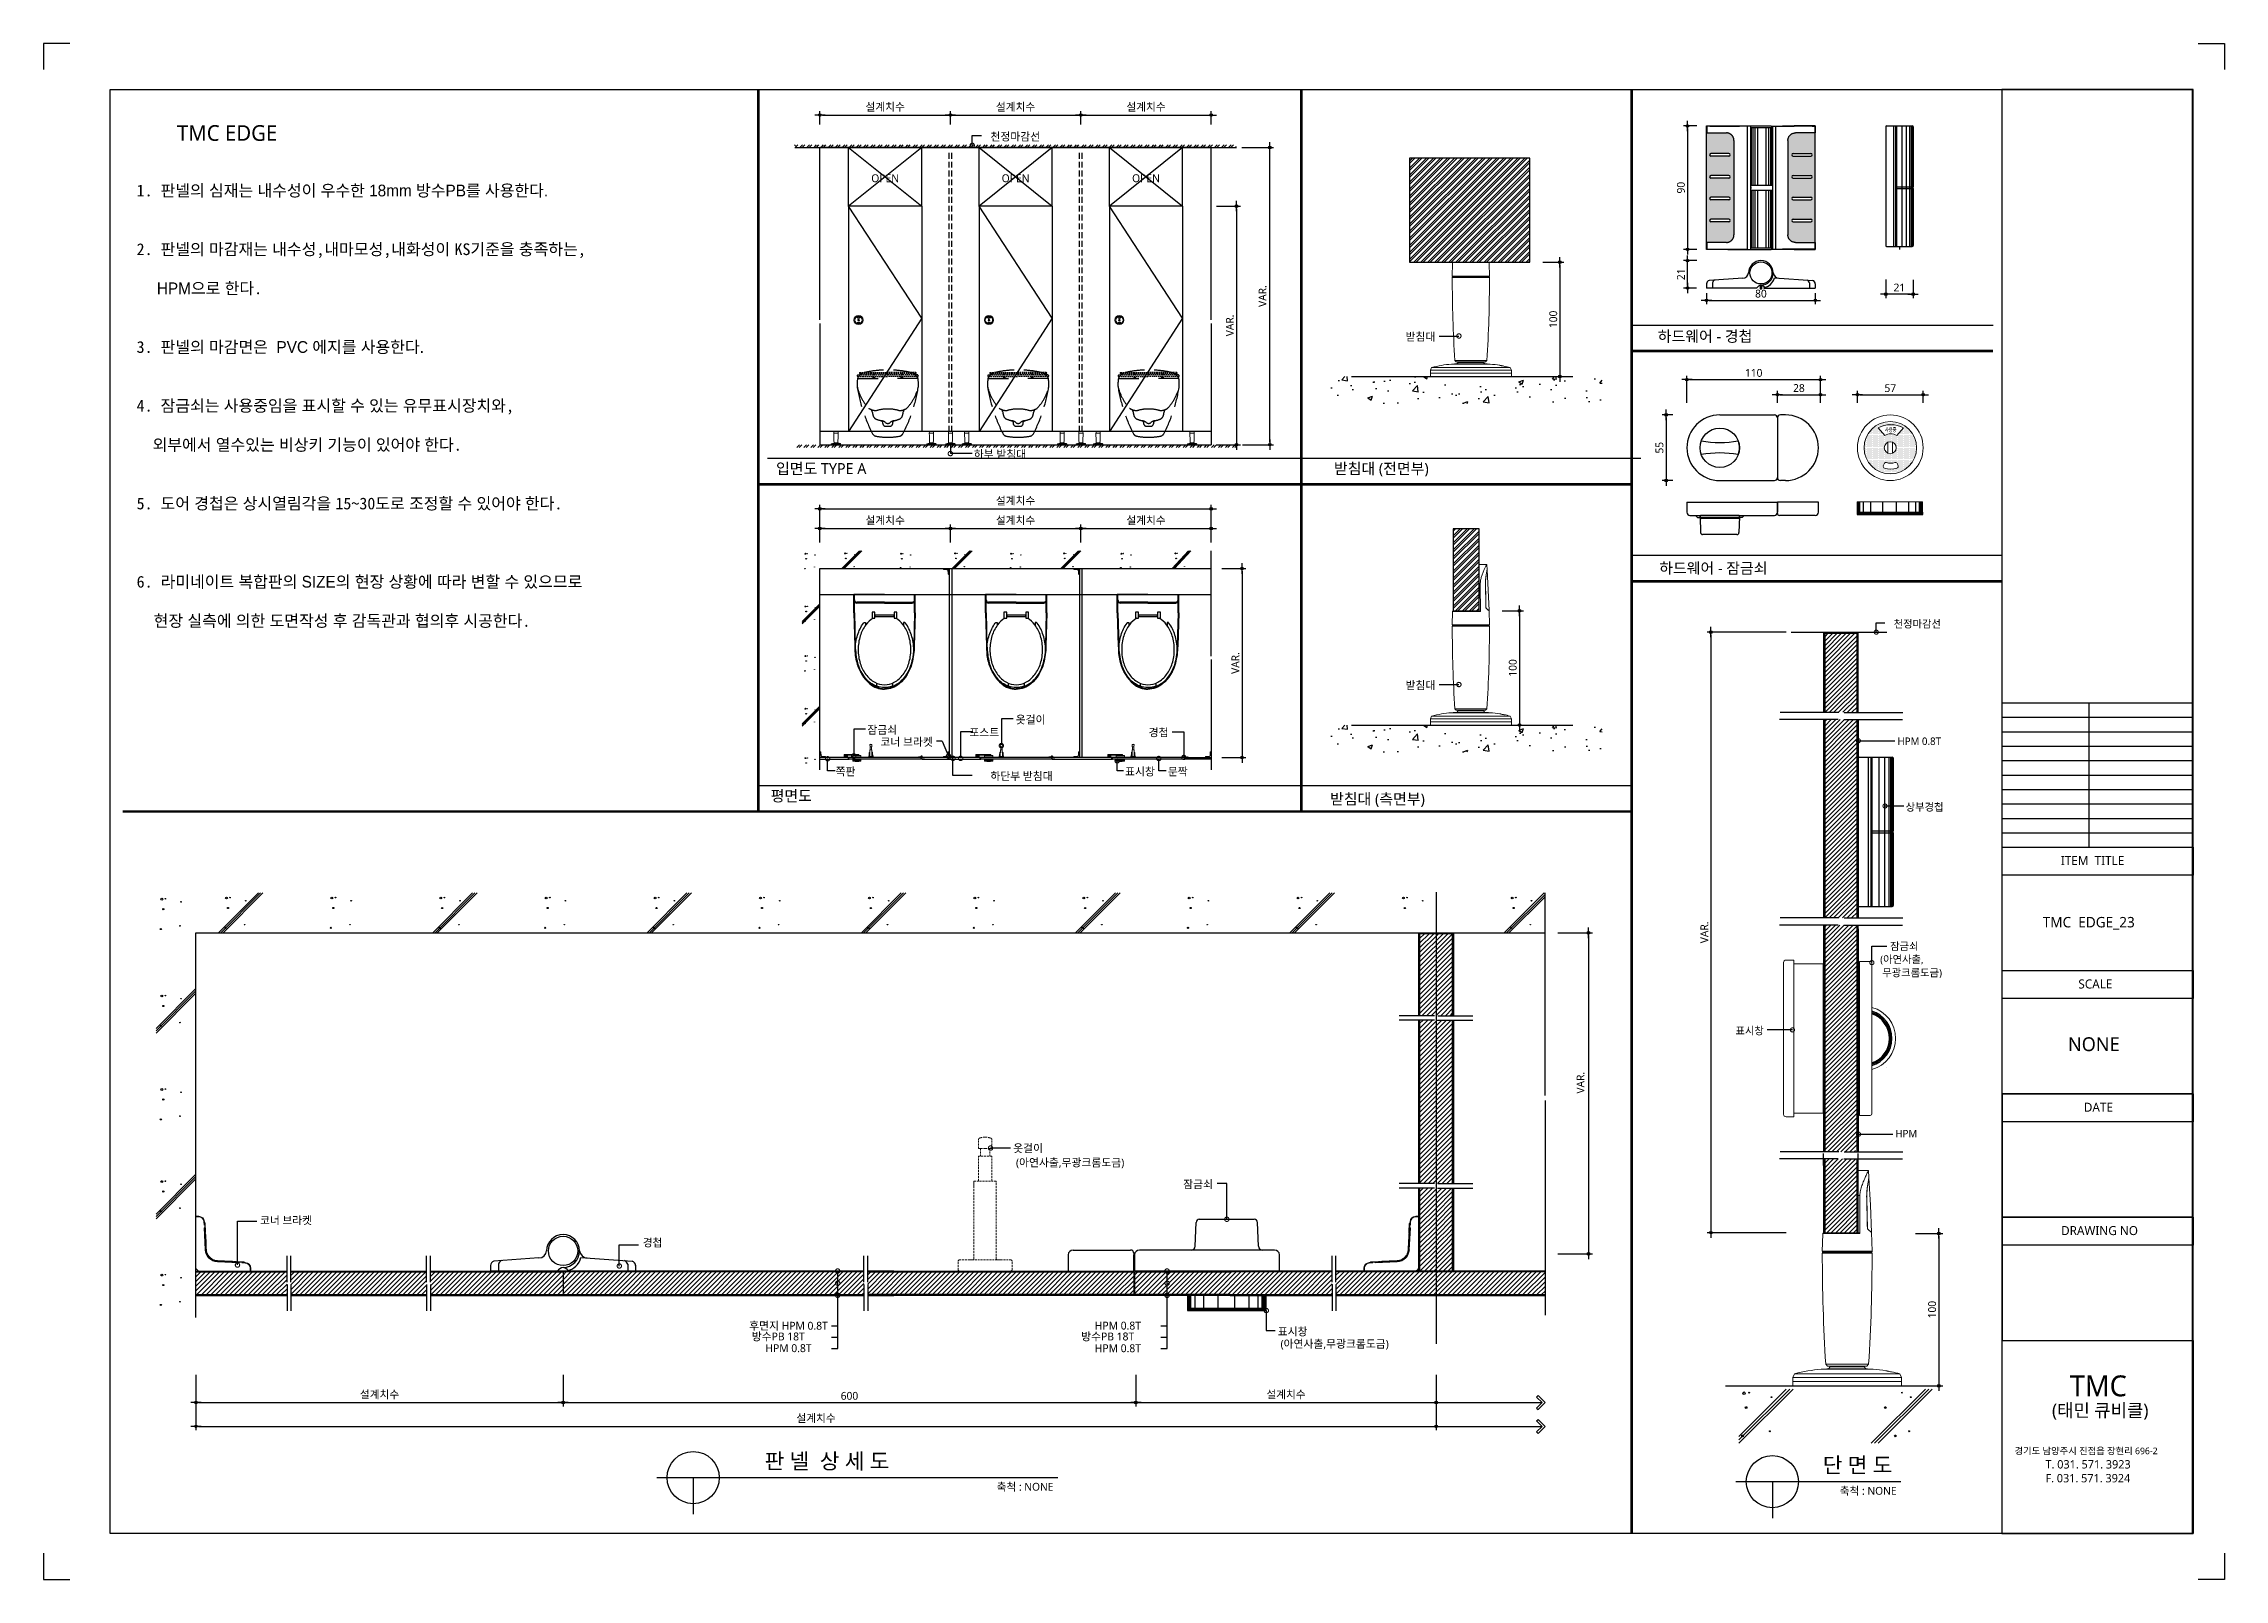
# Model space of a CAD drawing. Extents: x -256 to 8104, y -176 to 5714.
import ezdxf
from ezdxf.enums import TextEntityAlignment as Align

# ---------------------------------------------------------------- set-up
doc = ezdxf.new("R2010")
doc.units = 0
doc.header["$LTSCALE"] = 30
doc.linetypes.add('CEN', pattern=[62, 60, -1, 0, -1])
doc.linetypes.add('HIDDEN', pattern=[0.375, 0.25, -0.125])
doc.layers.get('0').update_dxf_attribs({"linetype": 'CONTINUOUS'})
doc.layers.get('DEFPOINTS').update_dxf_attribs({"linetype": 'CONTINUOUS'})
for name, color, linetype in [('02---제품선', 4, 'CONTINUOUS'), ('0_toilet', 6, 'CONTINUOUS'), ('C', 2, 'CONTINUOUS'), ('curior-0Line', 252, 'CONTINUOUS'), ('DIM', 7, 'CONTINUOUS'), ('FIN', 5, 'CONTINUOUS'), ('HAT', 8, 'CONTINUOUS'), ('HID', 9, 'HIDDEN'), ('jac text', 7, 'CONTINUOUS'), ('TIT', 3, 'CONTINUOUS'), ('경첩', 4, 'CONTINUOUS'), ('문자', 3, 'CONTINUOUS'), ('부자재', 4, 'CONTINUOUS'), ('옷걸이', 4, 'CONTINUOUS'), ('잠금쇠(회전형)', 4, 'CONTINUOUS'), ('중심선', 1, 'CEN'), ('치수', 1, 'CONTINUOUS'), ('판넬', 2, 'CONTINUOUS'), ('해치', 8, 'CONTINUOUS')]:
    doc.layers.add(name, color=color, linetype=linetype)
doc.styles.add('HDW', font='gulim.ttc')
doc.styles.add('돋움', font='malgun.ttf')
doc.dimstyles.new('10', dxfattribs={"dimscale": 10, "dimtxt": 3, "dimasz": 1, "dimexe": 1.5, "dimexo": 2, "dimgap": 1, "dimtad": 1, "dimdec": 0, "dimlunit": 6, "dimtxsty": '돋움', "dimblk": 'DIMDOT', "dimcen": -1, "dimdle": 1.5, "dimclrt": 3, "dimazin": 3, "dimtfac": 1, "dimtdec": 0, "dimtix": 1, "dimtmove": 2, "dimatfit": 3, "dimldrblk": 'DIMDOT', "dimarcsym": 0})
pattern_1 = [(45, (17208.742, -1599.455), (-8.55643, 8.55643), [])]
pattern_2 = [(45, (16401.203, -1711.034), (-8.980256, 8.980256), [])]

# ---------------------------------------------------------------- blocks, each defined once
blk = doc.blocks.new('DIMDOT')
at = {"linetype": 'Continuous'}
blk.add_line((-2, 0), (2, 0), dxfattribs=at)
for radius in [0.5, 0.25]:
    blk.add_circle((0, 0), radius, dxfattribs=at)
blk = doc.blocks.new('*D611')
at = {"layer": 'DEFPOINTS', "color": 0}
for p in [(27946.5, 3876.5), (27446.5, 3820.2), (27946.5, 3820.2)]:
    blk.add_point(p, dxfattribs=at)
at = {"layer": 'DIM', "color": 0, "lineweight": -2, "ltscale": 10}
for p, q in [((27446.5, 3840.2), (27446.5, 3891.5)), ((27456.5, 3876.5), (27936.5, 3876.5)), ((27946.5, 3840.2), (27946.5, 3891.5))]:
    blk.add_line(p, q, dxfattribs=at)
at = {"layer": 'DIM', "color": 0, "lineweight": -2, "xscale": 10, "yscale": 10, "zscale": 10, "rotation": 180}
blk.add_blockref('DIMDOT', (27446.5, 3876.5), dxfattribs=at)
at = {"layer": 'DIM', "color": 0, "lineweight": -2, "xscale": 10, "yscale": 10, "zscale": 10}
blk.add_blockref('DIMDOT', (27946.5, 3876.5), dxfattribs=at)
at = {"layer": 'DIM', "color": 3, "insert": (27696.5, 3906.1), "char_height": 30, "attachment_point": 5, "style": '돋움'}
blk.add_mtext('설계치수', dxfattribs=at)
blk = doc.blocks.new('*D612')
at = {"layer": 'DEFPOINTS', "color": 0}
for p in [(28446.5, 3876.5), (27946.5, 3820.2), (28446.5, 3820.2)]:
    blk.add_point(p, dxfattribs=at)
at = {"layer": 'DIM', "color": 0, "lineweight": -2, "ltscale": 10}
for p, q in [((27946.5, 3840.2), (27946.5, 3891.5)), ((27956.5, 3876.5), (28436.5, 3876.5)), ((28446.5, 3840.2), (28446.5, 3891.5))]:
    blk.add_line(p, q, dxfattribs=at)
at = {"layer": 'DIM', "color": 0, "lineweight": -2, "xscale": 10, "yscale": 10, "zscale": 10, "rotation": 180}
blk.add_blockref('DIMDOT', (27946.5, 3876.5), dxfattribs=at)
at = {"layer": 'DIM', "color": 0, "lineweight": -2, "xscale": 10, "yscale": 10, "zscale": 10}
blk.add_blockref('DIMDOT', (28446.5, 3876.5), dxfattribs=at)
at = {"layer": 'DIM', "color": 3, "insert": (28196.5, 3906.1), "char_height": 30, "attachment_point": 5, "style": '돋움'}
blk.add_mtext('설계치수', dxfattribs=at)
blk = doc.blocks.new('*D613')
at = {"layer": 'DEFPOINTS', "color": 0}
for p in [(28946.5, 3876.5), (28446.5, 3820.2), (28946.5, 3820.2)]:
    blk.add_point(p, dxfattribs=at)
at = {"layer": 'DIM', "color": 0, "lineweight": -2, "ltscale": 10}
for p, q in [((28446.5, 3840.2), (28446.5, 3891.5)), ((28456.5, 3876.5), (28936.5, 3876.5)), ((28946.5, 3840.2), (28946.5, 3891.5))]:
    blk.add_line(p, q, dxfattribs=at)
at = {"layer": 'DIM', "color": 0, "lineweight": -2, "xscale": 10, "yscale": 10, "zscale": 10, "rotation": 180}
blk.add_blockref('DIMDOT', (28446.5, 3876.5), dxfattribs=at)
at = {"layer": 'DIM', "color": 0, "lineweight": -2, "xscale": 10, "yscale": 10, "zscale": 10}
blk.add_blockref('DIMDOT', (28946.5, 3876.5), dxfattribs=at)
at = {"layer": 'DIM', "color": 3, "insert": (28696.5, 3906.1), "char_height": 30, "attachment_point": 5, "style": '돋움'}
blk.add_mtext('설계치수', dxfattribs=at)
blk = doc.blocks.new('*D614')
at = {"layer": 'DEFPOINTS', "color": 0}
for p in [(28946.5, 3527.3), (28946.5, 2612.3), (29043.4, 2612.3)]:
    blk.add_point(p, dxfattribs=at)
at = {"layer": 'DIM', "color": 0, "lineweight": -2, "ltscale": 10}
for p, q in [((28966.5, 3527.3), (29058.4, 3527.3)), ((29043.4, 3517.3), (29043.4, 2622.3)), ((28966.5, 2612.3), (29058.4, 2612.3))]:
    blk.add_line(p, q, dxfattribs=at)
at = {"layer": 'DIM', "color": 0, "lineweight": -2, "xscale": 10, "yscale": 10, "zscale": 10}
for p, rotation in [((29043.4, 3527.3), 90), ((29043.4, 2612.3), 270)]:
    blk.add_blockref('DIMDOT', p, dxfattribs=dict(at, rotation=rotation))
at = {"layer": 'DIM', "color": 3, "insert": (29018.2, 3069.8), "char_height": 30, "attachment_point": 5, "rotation": 90, "style": '돋움'}
blk.add_mtext('VAR.', dxfattribs=at)
blk = doc.blocks.new('*D615')
at = {"layer": 'DEFPOINTS', "color": 0}
for p in [(28967.6, 2137.4), (28967.6, 1412.4), (29064.5, 1412.4)]:
    blk.add_point(p, dxfattribs=at)
at = {"layer": 'DIM', "color": 0, "lineweight": -2, "ltscale": 10}
for p, q in [((28987.6, 2137.4), (29079.5, 2137.4)), ((29064.5, 2127.4), (29064.5, 1422.4)), ((28987.6, 1412.4), (29079.5, 1412.4))]:
    blk.add_line(p, q, dxfattribs=at)
at = {"layer": 'DIM', "color": 0, "lineweight": -2, "xscale": 10, "yscale": 10, "zscale": 10}
for p, rotation in [((29064.5, 2137.4), 90), ((29064.5, 1412.4), 270)]:
    blk.add_blockref('DIMDOT', p, dxfattribs=dict(at, rotation=rotation))
at = {"layer": 'DIM', "color": 3, "insert": (29039.2, 1774.9), "char_height": 30, "attachment_point": 5, "rotation": 90, "style": '돋움'}
blk.add_mtext('VAR.', dxfattribs=at)
blk = doc.blocks.new('_DOTSMALL')
at = {"color": 0, "linetype": 'ByBlock', "const_width": 0.5}
blk.add_lwpolyline([(-0.0625, 0, 1), (0.0625, 0, 1)], format="xyb", close=True, dxfattribs=at)
blk = doc.blocks.new('A$C63EC304E')
at = {"layer": '치수', "color": 1, "xscale": 2.5, "yscale": 2.5, "zscale": 2.5, "rotation": 234.3098741996962}
blk.add_blockref('_DOTSMALL', (0.31, 0.31), dxfattribs=at)
blk = doc.blocks.new('A$C2BC9653E')
at = {"layer": '치수', "xscale": 0.3333333333333333, "yscale": 0.3333333333333333, "zscale": 0.3333333333333333}
blk.add_blockref('A$C63EC304E', (0, 0), dxfattribs=at)
blk = doc.blocks.new('A$C7FC71301')
at = {"layer": '치수', "rotation": 180}
blk.add_blockref('A$C2BC9653E', (0.21, 0.21), dxfattribs=at)
blk = doc.blocks.new('A$C4A20372B')
at = {"layer": '치수'}
blk.add_blockref('A$C7FC71301', (0, 0), dxfattribs=at)
blk = doc.blocks.new('A$C566469F5')
at = {"layer": '치수'}
blk.add_blockref('A$C4A20372B', (0, 0), dxfattribs=at)
blk = doc.blocks.new('A$C7E317CD4')
at = {"layer": '해치', "xscale": 2, "yscale": 2, "zscale": 2}
blk.add_blockref('A$C566469F5', (0, 0), dxfattribs=at)
blk = doc.blocks.new('A$C601D7F27')
at = {"layer": '치수'}
blk.add_blockref('A$C7E317CD4', (0, 0), dxfattribs=at)
blk = doc.blocks.new('A$C38802C08')
at = {"layer": '치수'}
blk.add_blockref('A$C601D7F27', (0, 0), dxfattribs=at)
blk = doc.blocks.new('*D616')
at = {"layer": 'DEFPOINTS', "color": 0}
for p in [(28946.5, 2290.9), (28446.5, 2217.8), (28946.5, 2217.8)]:
    blk.add_point(p, dxfattribs=at)
at = {"layer": 'DIM', "color": 0, "lineweight": -2, "ltscale": 10}
for p, q in [((28446.5, 2237.8), (28446.5, 2305.9)), ((28456.5, 2290.9), (28936.5, 2290.9)), ((28946.5, 2237.8), (28946.5, 2305.9))]:
    blk.add_line(p, q, dxfattribs=at)
at = {"layer": 'DIM', "color": 0, "lineweight": -2, "xscale": 10, "yscale": 10, "zscale": 10, "rotation": 180}
blk.add_blockref('DIMDOT', (28446.5, 2290.9), dxfattribs=at)
at = {"layer": 'DIM', "color": 0, "lineweight": -2, "xscale": 10, "yscale": 10, "zscale": 10}
blk.add_blockref('DIMDOT', (28946.5, 2290.9), dxfattribs=at)
at = {"layer": 'DIM', "color": 3, "insert": (28696.5, 2320.6), "char_height": 30, "attachment_point": 5, "style": '돋움'}
blk.add_mtext('설계치수', dxfattribs=at)
blk = doc.blocks.new('*D617')
at = {"layer": 'DEFPOINTS', "color": 0}
for p in [(28946.5, 2366.3), (27446.5, 2217.8), (28946.5, 2217.8)]:
    blk.add_point(p, dxfattribs=at)
at = {"layer": 'DIM', "color": 0, "lineweight": -2, "ltscale": 10}
for p, q in [((27446.5, 2237.8), (27446.5, 2381.3)), ((27456.5, 2366.3), (28936.5, 2366.3)), ((28946.5, 2237.8), (28946.5, 2381.3))]:
    blk.add_line(p, q, dxfattribs=at)
at = {"layer": 'DIM', "color": 0, "lineweight": -2, "xscale": 10, "yscale": 10, "zscale": 10, "rotation": 180}
blk.add_blockref('DIMDOT', (27446.5, 2366.3), dxfattribs=at)
at = {"layer": 'DIM', "color": 0, "lineweight": -2, "xscale": 10, "yscale": 10, "zscale": 10}
blk.add_blockref('DIMDOT', (28946.5, 2366.3), dxfattribs=at)
at = {"layer": 'DIM', "color": 3, "insert": (28196.5, 2395.9), "char_height": 30, "attachment_point": 5, "style": '돋움'}
blk.add_mtext('설계치수', dxfattribs=at)
blk = doc.blocks.new('*D618')
at = {"layer": 'DEFPOINTS', "color": 0}
for p in [(28446.5, 2290.9), (27946.5, 2217.8), (28446.5, 2217.8)]:
    blk.add_point(p, dxfattribs=at)
at = {"layer": 'DIM', "color": 0, "lineweight": -2, "ltscale": 10}
for p, q in [((27946.5, 2237.8), (27946.5, 2305.9)), ((27956.5, 2290.9), (28436.5, 2290.9)), ((28446.5, 2237.8), (28446.5, 2305.9))]:
    blk.add_line(p, q, dxfattribs=at)
at = {"layer": 'DIM', "color": 0, "lineweight": -2, "xscale": 10, "yscale": 10, "zscale": 10, "rotation": 180}
blk.add_blockref('DIMDOT', (27946.5, 2290.9), dxfattribs=at)
at = {"layer": 'DIM', "color": 0, "lineweight": -2, "xscale": 10, "yscale": 10, "zscale": 10}
blk.add_blockref('DIMDOT', (28446.5, 2290.9), dxfattribs=at)
at = {"layer": 'DIM', "color": 3, "insert": (28196.5, 2320.6), "char_height": 30, "attachment_point": 5, "style": '돋움'}
blk.add_mtext('설계치수', dxfattribs=at)
blk = doc.blocks.new('*D619')
at = {"layer": 'DEFPOINTS', "color": 0}
for p in [(27946.5, 2290.9), (27446.5, 2217.8), (27946.5, 2217.8)]:
    blk.add_point(p, dxfattribs=at)
at = {"layer": 'DIM', "color": 0, "lineweight": -2, "ltscale": 10}
for p, q in [((27446.5, 2237.8), (27446.5, 2305.9)), ((27456.5, 2290.9), (27936.5, 2290.9)), ((27946.5, 2237.8), (27946.5, 2305.9))]:
    blk.add_line(p, q, dxfattribs=at)
at = {"layer": 'DIM', "color": 0, "lineweight": -2, "xscale": 10, "yscale": 10, "zscale": 10, "rotation": 180}
blk.add_blockref('DIMDOT', (27446.5, 2290.9), dxfattribs=at)
at = {"layer": 'DIM', "color": 0, "lineweight": -2, "xscale": 10, "yscale": 10, "zscale": 10}
blk.add_blockref('DIMDOT', (27946.5, 2290.9), dxfattribs=at)
at = {"layer": 'DIM', "color": 3, "insert": (27696.5, 2320.6), "char_height": 30, "attachment_point": 5, "style": '돋움'}
blk.add_mtext('설계치수', dxfattribs=at)
blk = doc.blocks.new('*D620')
at = {"layer": 'DEFPOINTS', "color": 0}
for p in [(31282, 2861.8), (30770, 2753.2), (31282, 2753.2)]:
    blk.add_point(p, dxfattribs=at)
at = {"layer": 'DIM', "color": 0, "lineweight": -2, "ltscale": 10}
for p, q in [((30770, 2773.2), (30770, 2876.8)), ((30780, 2861.8), (31272, 2861.8)), ((31282, 2773.2), (31282, 2876.8))]:
    blk.add_line(p, q, dxfattribs=at)
at = {"layer": 'DIM', "color": 0, "lineweight": -2, "xscale": 10, "yscale": 10, "zscale": 10, "rotation": 180}
blk.add_blockref('DIMDOT', (30770, 2861.8), dxfattribs=at)
at = {"layer": 'DIM', "color": 0, "lineweight": -2, "xscale": 10, "yscale": 10, "zscale": 10}
blk.add_blockref('DIMDOT', (31282, 2861.8), dxfattribs=at)
at = {"layer": 'DIM', "color": 3, "insert": (31026, 2887.4), "char_height": 30, "attachment_point": 5, "style": '돋움'}
blk.add_mtext('110', dxfattribs=at)
blk = doc.blocks.new('*D621')
at = {"layer": 'DEFPOINTS', "color": 0}
for p in [(31282, 2803.9), (31117, 2753.2), (31282, 2753.2)]:
    blk.add_point(p, dxfattribs=at)
at = {"layer": 'DIM', "color": 0, "lineweight": -2, "ltscale": 10}
for p, q in [((31117, 2773.2), (31117, 2818.9)), ((31127, 2803.9), (31272, 2803.9)), ((31282, 2773.2), (31282, 2818.9))]:
    blk.add_line(p, q, dxfattribs=at)
at = {"layer": 'DIM', "color": 0, "lineweight": -2, "xscale": 10, "yscale": 10, "zscale": 10, "rotation": 180}
blk.add_blockref('DIMDOT', (31117, 2803.9), dxfattribs=at)
at = {"layer": 'DIM', "color": 0, "lineweight": -2, "xscale": 10, "yscale": 10, "zscale": 10}
blk.add_blockref('DIMDOT', (31282, 2803.9), dxfattribs=at)
at = {"layer": 'DIM', "color": 3, "insert": (31199.5, 2829.4), "char_height": 30, "attachment_point": 5, "style": '돋움'}
blk.add_mtext('28', dxfattribs=at)
blk = doc.blocks.new('*D622')
at = {"layer": 'DEFPOINTS', "color": 0}
for p in [(31675.7, 2803.9), (31423.7, 2753.2), (31675.7, 2753.2)]:
    blk.add_point(p, dxfattribs=at)
at = {"layer": 'DIM', "color": 0, "lineweight": -2, "ltscale": 10}
for p, q in [((31423.7, 2773.2), (31423.7, 2818.9)), ((31433.7, 2803.9), (31665.7, 2803.9)), ((31675.7, 2773.2), (31675.7, 2818.9))]:
    blk.add_line(p, q, dxfattribs=at)
at = {"layer": 'DIM', "color": 0, "lineweight": -2, "xscale": 10, "yscale": 10, "zscale": 10, "rotation": 180}
blk.add_blockref('DIMDOT', (31423.7, 2803.9), dxfattribs=at)
at = {"layer": 'DIM', "color": 0, "lineweight": -2, "xscale": 10, "yscale": 10, "zscale": 10}
blk.add_blockref('DIMDOT', (31675.7, 2803.9), dxfattribs=at)
at = {"layer": 'DIM', "color": 3, "insert": (31549.7, 2829.1), "char_height": 30, "attachment_point": 5, "style": '돋움'}
blk.add_mtext('57', dxfattribs=at)
blk = doc.blocks.new('*D623')
at = {"layer": 'DEFPOINTS', "color": 0}
for p in [(30827.6, 3834.6), (30772.6, 3361.5), (30827.6, 3361.5)]:
    blk.add_point(p, dxfattribs=at)
at = {"layer": 'DIM', "color": 0, "lineweight": -2, "ltscale": 10}
for p, q in [((30807.6, 3834.6), (30757.6, 3834.6)), ((30772.6, 3824.6), (30772.6, 3371.5)), ((30807.6, 3361.5), (30757.6, 3361.5))]:
    blk.add_line(p, q, dxfattribs=at)
at = {"layer": 'DIM', "color": 0, "lineweight": -2, "xscale": 10, "yscale": 10, "zscale": 10}
for p, rotation in [((30772.6, 3834.6), 90), ((30772.6, 3361.5), 270)]:
    blk.add_blockref('DIMDOT', p, dxfattribs=dict(at, rotation=rotation))
at = {"layer": 'DIM', "color": 3, "insert": (30747.1, 3598), "char_height": 30, "attachment_point": 5, "rotation": 90, "style": '돋움'}
blk.add_mtext('90', dxfattribs=at)
blk = doc.blocks.new('*D624')
at = {"layer": 'DEFPOINTS', "color": 0}
for p in [(30845.2, 3213.2), (31262.3, 3213.2), (31262.3, 3165.9)]:
    blk.add_point(p, dxfattribs=at)
at = {"layer": 'DIM', "color": 0, "lineweight": -2, "ltscale": 10}
for p, q in [((30845.2, 3193.2), (30845.2, 3150.9)), ((31262.3, 3193.2), (31262.3, 3150.9)), ((30855.2, 3165.9), (31252.3, 3165.9))]:
    blk.add_line(p, q, dxfattribs=at)
at = {"layer": 'DIM', "color": 0, "lineweight": -2, "xscale": 10, "yscale": 10, "zscale": 10, "rotation": 180}
blk.add_blockref('DIMDOT', (30845.2, 3165.9), dxfattribs=at)
at = {"layer": 'DIM', "color": 0, "lineweight": -2, "xscale": 10, "yscale": 10, "zscale": 10}
blk.add_blockref('DIMDOT', (31262.3, 3165.9), dxfattribs=at)
at = {"layer": 'DIM', "color": 3, "insert": (31053.8, 3191.4), "char_height": 30, "attachment_point": 5, "style": '돋움'}
blk.add_mtext('80', dxfattribs=at)
blk = doc.blocks.new('*D625')
at = {"layer": 'DEFPOINTS', "color": 0}
for p in [(30772.6, 3318.2), (30827.6, 3318.2), (30826.9, 3213.2)]:
    blk.add_point(p, dxfattribs=at)
at = {"layer": 'DIM', "color": 0, "lineweight": -2, "ltscale": 10}
for p, q in [((30807.6, 3318.2), (30757.6, 3318.2)), ((30772.6, 3223.2), (30772.6, 3308.2)), ((30806.9, 3213.2), (30757.6, 3213.2))]:
    blk.add_line(p, q, dxfattribs=at)
at = {"layer": 'DIM', "color": 0, "lineweight": -2, "xscale": 10, "yscale": 10, "zscale": 10}
for p, rotation in [((30772.6, 3318.2), 90), ((30772.6, 3213.2), 270)]:
    blk.add_blockref('DIMDOT', p, dxfattribs=dict(at, rotation=rotation))
at = {"layer": 'DIM', "color": 3, "insert": (30747.3, 3265.7), "char_height": 30, "attachment_point": 5, "rotation": 90, "style": '돋움'}
blk.add_mtext('21', dxfattribs=at)
blk = doc.blocks.new('*D626')
at = {"layer": 'DEFPOINTS', "color": 0}
for p in [(31532.1, 3265.4), (31637.1, 3264.7), (31532.1, 3189.7)]:
    blk.add_point(p, dxfattribs=at)
at = {"layer": 'DIM', "color": 0, "lineweight": -2, "ltscale": 10}
for p, q in [((31532.1, 3245.4), (31532.1, 3174.7)), ((31627.1, 3189.7), (31542.1, 3189.7)), ((31637.1, 3244.7), (31637.1, 3174.7))]:
    blk.add_line(p, q, dxfattribs=at)
at = {"layer": 'DIM', "color": 0, "lineweight": -2, "xscale": 10, "yscale": 10, "zscale": 10, "rotation": 180}
blk.add_blockref('DIMDOT', (31532.1, 3189.7), dxfattribs=at)
at = {"layer": 'DIM', "color": 0, "lineweight": -2, "xscale": 10, "yscale": 10, "zscale": 10}
blk.add_blockref('DIMDOT', (31637.1, 3189.7), dxfattribs=at)
at = {"layer": 'DIM', "color": 3, "insert": (31584.6, 3215.1), "char_height": 30, "attachment_point": 5, "style": '돋움'}
blk.add_mtext('21', dxfattribs=at)
blk = doc.blocks.new('A$C10E41893')
at = {"layer": '부자재'}
for p, q in [((6, 0), (6, 196)), ((123, 196), (6, 196)), ((123, 192), (6, 192)), ((55, 0), (55, 177)), ((61, 0), (61, 177)), ((6, 0), (6, -196)), ((55, 0), (55, -177)), ((61, 0), (61, -177)), ((123, -192), (6, -192)), ((123, -196), (6, -196))]:
    blk.add_line(p, q, dxfattribs=at)
for points in [[(123, 196, -0.012538), (123, 196), (335, 190, -0.055395), (445, 175, -0.154276), (577, 93, -0.179504), (612, 0, -0.179504)], [(123, 192, -0.012538), (123, 192), (335, 187, -0.055395), (444, 172, -0.154276), (574, 91, -0.179504), (608, 0, -0.179504)], [(157, -72, 0.089162), (200, -119, 0.085733), (270, -155, 0.075373), (359, -168, 0.075373), (447, -155, 0.085733), (517, -119, 0.106084), (567, -62, 0.126931), (583, 0, 0.126931), (567, 62, 0.106084), (517, 119, 0.085733), (447, 155, 0.075373), (359, 168, 0.075373), (270, 155, 0.085733), (200, 119, 0.089162), (157, 72)], [(572, 51), (589, 51), (589, 60, 0.021185), (583, 71, 0.106084), (528, 134, 0.085733), (453, 172, 0.075373), (359, 187, 0.075373), (265, 172, 0.085733), (189, 134, 0.007337), (184, 130), (184, 122), (205, 122)], [(123, -196, 0.012538), (123, -196), (335, -190, 0.055395), (445, -175, 0.154276), (577, -93, 0.179504), (612, 0, 0.179504)], [(123, -192, 0.012538), (123, -192), (335, -187, 0.055395), (444, -172, 0.154276), (574, -91, 0.179504), (608, 0, 0.179504)], [(589, -51, 0.090214), (598, 0, 0.090214), (589, 51, 0.106084)], [(572, -51), (589, -51), (589, -60, -0.021185), (583, -71, -0.106084), (528, -134, -0.085733), (453, -172, -0.075373), (359, -187, -0.075373), (265, -172, -0.085733), (189, -134, -0.007337), (184, -130), (184, -122), (205, -122)]]:
    blk.add_lwpolyline(points, format="xyb", dxfattribs=at)
blk.add_lwpolyline([(138, -61), (119, -61), (119, -79), (157, -79), (157, -61), (138, -61), (147, -61), (147, 61), (138, 61), (157, 61), (157, 79), (119, 79), (119, 61), (138, 61), (138, -61), (119, -61)], dxfattribs=at)
for centre, start, end in [((40, 177), 0, 90), ((46, 177), 0, 90), ((40, -177), 270, 0), ((46, -177), 270, 0)]:
    blk.add_arc(centre, 15, start, end, dxfattribs=at)
blk = doc.blocks.new('A$C460A2A32')
at = {"color": 0}
for p, q in [((3, 20), (0, 16)), ((3, 20), (9, 20)), ((4, 10), (162, 10)), ((9, 20), (162, 20)), ((13, 32), (11, 30)), ((13, 32), (162, 32)), ((13, 27), (162, 27)), ((312, 32), (162, 32)), ((312, 27), (162, 27)), ((316, 20), (162, 20)), ((321, 10), (162, 10)), ((312, 32), (313, 30)), ((322, 20), (316, 20)), ((322, 20), (324, 16))]:
    blk.add_line(p, q, dxfattribs=at)
for centre, radius, start, end in [((4, 14), 4, 150.0107, 270), ((13, 29), 2, 135, 270), ((109, 28), 26, 182.6717, 198.4118), ((109, 10), 26, 180, 202.6199), ((107, 28), 23, 183.0205, 200.9186), ((107, 10), 23, 180, 205.7715), ((69, 10), 23, 334.2285, 0), ((69, 28), 23, 339.0814, 356.9795), ((67, 10), 26, 337.3801, 0), ((67, 28), 26, 341.5882, 357.3283), ((257, 10), 26, 180, 202.6199), ((257, 28), 26, 182.6717, 198.4118), ((256, 28), 23, 183.0205, 200.9186), ((256, 10), 23, 180, 205.7715), ((217, 10), 23, 334.2285, 0), ((217, 28), 23, 339.0814, 356.9795), ((216, 28), 26, 341.5882, 357.3283), ((216, 10), 26, 337.3801, 0), ((312, 29), 2, 270, 45), ((321, 14), 4, 270, 29.9893)]:
    blk.add_arc(centre, radius, start, end, dxfattribs=at)
blk = doc.blocks.new('*D627')
at = {"layer": 'DEFPOINTS', "color": 0}
for p in [(30735.7, 2726.7), (30690, 2474.7), (30735.7, 2474.7)]:
    blk.add_point(p, dxfattribs=at)
at = {"layer": 'DIM', "color": 0, "lineweight": -2, "ltscale": 10}
for p, q in [((30715.7, 2726.7), (30675, 2726.7)), ((30690, 2716.7), (30690, 2484.7)), ((30715.7, 2474.7), (30675, 2474.7))]:
    blk.add_line(p, q, dxfattribs=at)
at = {"layer": 'DIM', "color": 0, "lineweight": -2, "xscale": 10, "yscale": 10, "zscale": 10}
for p, rotation in [((30690, 2726.7), 90), ((30690, 2474.7), 270)]:
    blk.add_blockref('DIMDOT', p, dxfattribs=dict(at, rotation=rotation))
at = {"layer": 'DIM', "color": 3, "insert": (30664.7, 2600.7), "char_height": 30, "attachment_point": 5, "rotation": 90, "style": '돋움'}
blk.add_mtext('55', dxfattribs=at)
blk = doc.blocks.new('*D628')
at = {"layer": 'DEFPOINTS', "color": 0}
for p in [(31171, 1893.6), (30862.2, -409.7), (31171, -409.7)]:
    blk.add_point(p, dxfattribs=at)
at = {"layer": 'DIM', "color": 0, "lineweight": -2, "ltscale": 10}
for p, q in [((31151, 1893.6), (30847.2, 1893.6)), ((30862.2, 1883.6), (30862.2, -399.7)), ((31151, -409.7), (30847.2, -409.7))]:
    blk.add_line(p, q, dxfattribs=at)
at = {"layer": 'DIM', "color": 0, "lineweight": -2, "xscale": 10, "yscale": 10, "zscale": 10}
for p, rotation in [((30862.2, 1893.6), 90), ((30862.2, -409.7), 270)]:
    blk.add_blockref('DIMDOT', p, dxfattribs=dict(at, rotation=rotation))
at = {"layer": 'DIM', "color": 3, "insert": (30837, 742), "char_height": 30, "attachment_point": 5, "rotation": 90, "style": '돋움'}
blk.add_mtext('VAR.', dxfattribs=at)
blk = doc.blocks.new('A$C13EB2441')
for p, q in [((0.84, 7.37), (0.84, 14.11)), ((0.84, 6.74), (0.84, 0))]:
    blk.add_line(p, q)
blk = doc.blocks.new('*D629')
at = {"layer": 'DEFPOINTS', "color": 0}
for p in [(31626.7, -412.6), (31635.8, -996.9), (31735.6, -996.9)]:
    blk.add_point(p, dxfattribs=at)
at = {"layer": 'DIM', "color": 0, "lineweight": -2, "ltscale": 10}
for p, q in [((31646.7, -412.6), (31750.6, -412.6)), ((31735.6, -422.6), (31735.6, -986.9)), ((31655.8, -996.9), (31750.6, -996.9))]:
    blk.add_line(p, q, dxfattribs=at)
at = {"layer": 'DIM', "color": 0, "lineweight": -2, "xscale": 10, "yscale": 10, "zscale": 10}
for p, rotation in [((31735.6, -412.6), 90), ((31735.6, -996.9), 270)]:
    blk.add_blockref('DIMDOT', p, dxfattribs=dict(at, rotation=rotation))
at = {"layer": 'DIM', "color": 3, "insert": (31710, -704.8), "char_height": 30, "attachment_point": 5, "rotation": 90, "style": '돋움'}
blk.add_mtext('100', dxfattribs=at)
blk = doc.blocks.new('*D630')
at = {"layer": 'DEFPOINTS', "color": 0}
for p in [(30042.1, 1975.3), (29985.3, 1537.1), (30128.2, 1537.1)]:
    blk.add_point(p, dxfattribs=at)
at = {"layer": 'DIM', "color": 0, "lineweight": -2, "ltscale": 10}
for p, q in [((30062.1, 1975.3), (30143.2, 1975.3)), ((30128.2, 1965.3), (30128.2, 1547.1)), ((30005.3, 1537.1), (30143.2, 1537.1))]:
    blk.add_line(p, q, dxfattribs=at)
at = {"layer": 'DIM', "color": 0, "lineweight": -2, "xscale": 10, "yscale": 10, "zscale": 10}
for p, rotation in [((30128.2, 1975.3), 90), ((30128.2, 1537.1), 270)]:
    blk.add_blockref('DIMDOT', p, dxfattribs=dict(at, rotation=rotation))
at = {"layer": 'DIM', "color": 3, "insert": (30102.6, 1756.2), "char_height": 30, "attachment_point": 5, "rotation": 90, "style": '돋움'}
blk.add_mtext('100', dxfattribs=at)
blk = doc.blocks.new('*D631')
at = {"layer": 'DEFPOINTS', "color": 0}
for p in [(29043.4, 3752.1), (29170.8, 3752.1), (29045.9, 2612.3)]:
    blk.add_point(p, dxfattribs=at)
at = {"layer": 'DIM', "color": 0, "lineweight": -2, "ltscale": 10}
for p, q in [((29063.4, 3752.1), (29185.8, 3752.1)), ((29170.8, 2622.3), (29170.8, 3742.1)), ((29065.9, 2612.3), (29185.8, 2612.3))]:
    blk.add_line(p, q, dxfattribs=at)
at = {"layer": 'DIM', "color": 0, "lineweight": -2, "xscale": 10, "yscale": 10, "zscale": 10}
for p, rotation in [((29170.8, 3752.1), 90), ((29170.8, 2612.3), 270)]:
    blk.add_blockref('DIMDOT', p, dxfattribs=dict(at, rotation=rotation))
at = {"layer": 'DIM', "color": 3, "insert": (29143.5, 3182.2), "char_height": 30, "attachment_point": 5, "rotation": 90, "style": '돋움'}
blk.add_mtext('VAR.', dxfattribs=at)
blk = doc.blocks.new('*D632')
at = {"layer": 'DEFPOINTS', "color": 0}
for p in [(30197.2, 3312), (30140.4, 2873.8), (30283.3, 2873.8)]:
    blk.add_point(p, dxfattribs=at)
at = {"layer": 'DIM', "color": 0, "lineweight": -2, "ltscale": 10}
for p, q in [((30217.2, 3312), (30298.3, 3312)), ((30283.3, 3302), (30283.3, 2883.8)), ((30160.4, 2873.8), (30298.3, 2873.8))]:
    blk.add_line(p, q, dxfattribs=at)
at = {"layer": 'DIM', "color": 0, "lineweight": -2, "xscale": 10, "yscale": 10, "zscale": 10}
for p, rotation in [((30283.3, 3312), 90), ((30283.3, 2873.8), 270)]:
    blk.add_blockref('DIMDOT', p, dxfattribs=dict(at, rotation=rotation))
at = {"layer": 'DIM', "color": 3, "insert": (30257.8, 3092.9), "char_height": 30, "attachment_point": 5, "rotation": 90, "style": '돋움'}
blk.add_mtext('100', dxfattribs=at)
blk = doc.blocks.new('*D633')
at = {"layer": 'DEFPOINTS', "color": 0}
for p in [(25054.6, -935.5), (26461.7, -935.5), (26461.7, -1061.2)]:
    blk.add_point(p, dxfattribs=at)
at = {"layer": 'DIM', "color": 0, "lineweight": -2, "ltscale": 10}
for p, q in [((25054.6, -955.5), (25054.6, -1076.2)), ((26461.7, -955.5), (26461.7, -1076.2)), ((25064.6, -1061.2), (26451.7, -1061.2))]:
    blk.add_line(p, q, dxfattribs=at)
at = {"layer": 'DIM', "color": 0, "lineweight": -2, "xscale": 10, "yscale": 10, "zscale": 10, "rotation": 180}
blk.add_blockref('DIMDOT', (25054.6, -1061.2), dxfattribs=at)
at = {"layer": 'DIM', "color": 0, "lineweight": -2, "xscale": 10, "yscale": 10, "zscale": 10}
blk.add_blockref('DIMDOT', (26461.7, -1061.2), dxfattribs=at)
at = {"layer": 'DIM', "color": 3, "insert": (25758.2, -1031.6), "char_height": 30, "attachment_point": 5, "style": '돋움'}
blk.add_mtext('설계치수', dxfattribs=at)
blk = doc.blocks.new('*D634')
at = {"layer": 'DEFPOINTS', "color": 0}
for p in [(25054.6, -935.5), (29808.5, -935.5), (29808.5, -1152.7)]:
    blk.add_point(p, dxfattribs=at)
at = {"layer": 'DIM', "color": 0, "lineweight": -2, "ltscale": 10}
for p, q in [((25054.6, -955.5), (25054.6, -1167.7)), ((29808.5, -955.5), (29808.5, -1167.7)), ((25064.6, -1152.7), (29798.5, -1152.7))]:
    blk.add_line(p, q, dxfattribs=at)
at = {"layer": 'DIM', "color": 0, "lineweight": -2, "xscale": 10, "yscale": 10, "zscale": 10, "rotation": 180}
blk.add_blockref('DIMDOT', (25054.6, -1152.7), dxfattribs=at)
at = {"layer": 'DIM', "color": 0, "lineweight": -2, "xscale": 10, "yscale": 10, "zscale": 10}
blk.add_blockref('DIMDOT', (29808.5, -1152.7), dxfattribs=at)
at = {"layer": 'DIM', "color": 3, "insert": (27431.6, -1123), "char_height": 30, "attachment_point": 5, "style": '돋움'}
blk.add_mtext('설계치수', dxfattribs=at)
blk = doc.blocks.new('*D635')
at = {"layer": 'DEFPOINTS', "color": 0}
for p in [(28657.7, -935.5), (29808.5, -935.5), (29808.5, -1061.2)]:
    blk.add_point(p, dxfattribs=at)
at = {"layer": 'DIM', "color": 0, "lineweight": -2, "ltscale": 10}
for p, q in [((28657.7, -955.5), (28657.7, -1076.2)), ((29808.5, -955.5), (29808.5, -1076.2)), ((28667.7, -1061.2), (29798.5, -1061.2))]:
    blk.add_line(p, q, dxfattribs=at)
at = {"layer": 'DIM', "color": 0, "lineweight": -2, "xscale": 10, "yscale": 10, "zscale": 10, "rotation": 180}
blk.add_blockref('DIMDOT', (28657.7, -1061.2), dxfattribs=at)
at = {"layer": 'DIM', "color": 0, "lineweight": -2, "xscale": 10, "yscale": 10, "zscale": 10}
blk.add_blockref('DIMDOT', (29808.5, -1061.2), dxfattribs=at)
at = {"layer": 'DIM', "color": 3, "insert": (29233.1, -1031.6), "char_height": 30, "attachment_point": 5, "style": '돋움'}
blk.add_mtext('설계치수', dxfattribs=at)
blk = doc.blocks.new('*D636')
at = {"layer": 'DEFPOINTS', "color": 0}
for p in [(26461.7, -935.5), (28657.7, -935.5), (28657.7, -1061.2)]:
    blk.add_point(p, dxfattribs=at)
at = {"layer": 'DIM', "color": 0, "lineweight": -2, "ltscale": 10}
for p, q in [((26461.7, -955.5), (26461.7, -1076.2)), ((28657.7, -955.5), (28657.7, -1076.2)), ((26471.7, -1061.2), (28647.7, -1061.2))]:
    blk.add_line(p, q, dxfattribs=at)
at = {"layer": 'DIM', "color": 0, "lineweight": -2, "xscale": 10, "yscale": 10, "zscale": 10, "rotation": 180}
blk.add_blockref('DIMDOT', (26461.7, -1061.2), dxfattribs=at)
at = {"layer": 'DIM', "color": 0, "lineweight": -2, "xscale": 10, "yscale": 10, "zscale": 10}
blk.add_blockref('DIMDOT', (28657.7, -1061.2), dxfattribs=at)
at = {"layer": 'DIM', "color": 3, "insert": (27559.7, -1035.7), "char_height": 30, "attachment_point": 5, "style": '돋움'}
blk.add_mtext('600', dxfattribs=at)
blk = doc.blocks.new('A$C06B31977')
for p, q in [((1.26, 11.06), (1.26, 21.17)), ((1.26, 10.11), (1.26, 0))]:
    blk.add_line(p, q)
blk = doc.blocks.new('*D637')
at = {"layer": 'DEFPOINTS', "color": 0}
for p in [(30255.3, 740.1), (30255.3, -491.2), (30393.2, -491.2)]:
    blk.add_point(p, dxfattribs=at)
at = {"layer": 'DIM', "color": 0, "lineweight": -2, "ltscale": 10}
for p, q in [((30275.3, 740.1), (30408.2, 740.1)), ((30393.2, 730.1), (30393.2, -481.2)), ((30275.3, -491.2), (30408.2, -491.2))]:
    blk.add_line(p, q, dxfattribs=at)
at = {"layer": 'DIM', "color": 0, "lineweight": -2, "xscale": 10, "yscale": 10, "zscale": 10}
for p, rotation in [((30393.2, 740.1), 90), ((30393.2, -491.2), 270)]:
    blk.add_blockref('DIMDOT', p, dxfattribs=dict(at, rotation=rotation))
at = {"layer": 'DIM', "color": 3, "insert": (30362.4, 165.4), "char_height": 30, "attachment_point": 5, "rotation": 90, "style": '돋움'}
blk.add_mtext('VAR.', dxfattribs=at)
blk = doc.blocks.new('EDGE_23', base_point=(24726.3, -1563.7))
at = {"layer": 'HAT'}
h = blk.add_hatch(dxfattribs=at)
h.set_pattern_fill('ANSI32', color=256, scale=2, style=0)
h.set_pattern_definition([(45, (16110.438, -1880.92), (-13.470384, 13.470384), []), (45, (16119.419, -1880.92), (-13.470384, 13.470384), [])])
h.paths.add_polyline_path([(27349.8, 3762.1), (29043.4, 3762.1), (29043.4, 3752.1), (27349.8, 3752.1)])
h = blk.add_hatch(dxfattribs=at)
h.set_pattern_fill('ANSI32', color=256, scale=2, style=0)
h.set_pattern_definition([(45, (16404.808, -1739.444), (-13.470384, 13.470384), []), (45, (16413.788, -1739.444), (-13.470384, 13.470384), [])])
h.paths.add_polyline_path([(30007.7, 3311.9), (30167.7, 3311.9), (30167.7, 3711.3), (29706.9, 3711.3), (29706.9, 3311.9)])
h = blk.add_hatch(dxfattribs=at)
h.set_pattern_fill('ANSI32', color=256, scale=2, style=0)
h.set_pattern_definition([(45, (16110.438, -1698.94), (-13.470384, 13.470384), []), (45, (16119.419, -1698.94), (-13.470384, 13.470384), [])])
h.paths.add_polyline_path([(27349.8, 2601.8), (29043.4, 2601.8), (29043.4, 2611.8), (27349.8, 2611.8)])
h = blk.add_hatch(dxfattribs=at)
h.set_pattern_fill('ANSI32', color=256, scale=2, style=0)
h.set_pattern_definition([(45, (16427.668, -1839.629), (-13.470384, 13.470384), []), (45, (16436.649, -1839.629), (-13.470384, 13.470384), [])])
h.paths.add_polyline_path([(29874.1, 1975.2), (29973.6, 1975.2), (29973.6, 2289.6), (29874.1, 2289.6)])
at = {"layer": 'HAT', "transparency": 33554687}
h = blk.add_hatch(dxfattribs=at)
h.set_pattern_fill('ANSI31', color=256, scale=3.811219)
h.set_pattern_definition(pattern_1)
h.paths.add_polyline_path([(31352.2, 1585.9), (31373.4, 1585.9), (31422.3, 1585.9), (31422.3, 1888.9), (31298.4, 1888.9), (31298.4, 1585.9)])
at = {"layer": 'HAT'}
h = blk.add_hatch(dxfattribs=at)
h.set_pattern_fill('ANSI31', color=256, scale=3.811219, style=0)
h.set_pattern_definition(pattern_1)
edge = h.paths.add_edge_path()
edge.add_line((31422.3, 1511.8), (31365.7, 1511.8))
edge.add_arc((31363.7, 1511.8), 1.99, -54.30987, 0, ccw=False)
edge.add_arc((31363.7, 1511.8), 1.99, 125.69013, 305.69013, ccw=False)
edge.add_arc((31363.7, 1511.8), 1.99, 0, 125.69013, ccw=False)
edge.add_line((31365.7, 1511.8), (31422.3, 1511.8))
edge.add_line((31422.3, 1511.8), (31422.3, 1558.3))
edge.add_line((31422.3, 1558.3), (31412.5, 1558.3))
edge.add_spline(control_points=[(31409.8, 1550.8), (31410.7, 1553.3), (31411.6, 1555.8), (31412.5, 1558.3)], knot_values=[0, 0, 0, 0, 0.152076, 0.152076, 0.152076, 0.152076], degree=3, periodic=0)
edge.add_line((31412.5, 1558.3), (31360.4, 1558.3))
edge.add_line((31360.4, 1558.3), (31360.4, 797.4))
edge.add_line((31360.4, 797.4), (31414.4, 797.4))
edge.add_spline(control_points=[(31414.4, 797.4), (31417.5, 805.7), (31420.3, 813.2), (31422.3, 816.8)], knot_values=[0.152076, 0.152076, 0.152076, 0.152076, 0.673721, 0.673721, 0.673721, 0.673721], degree=3, periodic=0)
edge.add_spline(control_points=[(31424.6, 797.4), (31425.1, 807), (31426.1, 821.5), (31423.4, 818.7), (31422.3, 816.8)], knot_values=[0.673721, 0.673721, 0.673721, 0.673721, 1.332503, 1.60798, 1.60798, 1.60798, 1.60798], degree=3, periodic=0)
edge.add_line((31422.3, 816.8), (31422.3, 1511.8))
h.paths.add_polyline_path([(31360.4, 1558.3), (31298.4, 1558.3), (31298.4, 797.4), (31360.4, 797.4)])
h = blk.add_hatch(dxfattribs=at)
h.set_pattern_fill('ANSI31', color=256, scale=3.811219, style=0)
h.set_pattern_definition(pattern_1)
h.paths.add_polyline_path([(31360.4, 334.8), (31298.4, 334.8), (31298.4, -99.2), (31360.4, -99.2), (31360.4, 5.1, -0.567825), (31360.4, 8.5)])
h.paths.add_polyline_path([(31422.3, 334.8), (31360.4, 334.8), (31360.4, 8.5, -0.582142), (31363.4, 6.8), (31422.3, 6.8)])
edge = h.paths.add_edge_path()
edge.add_line((31422.3, 6.8), (31363.4, 6.8))
edge.add_arc((31361.4, 6.8), 1.99, -54.30987, 0, ccw=False)
edge.add_arc((31361.4, 6.8), 1.99, 239.17799, 305.69013, ccw=False)
edge.add_line((31360.4, 5.1), (31360.4, -99.2))
edge.add_line((31360.4, -99.2), (31414.4, -99.2))
edge.add_spline(control_points=[(31414.4, -99.2), (31417.5, -90.9), (31420.3, -83.4), (31422.3, -79.8)], knot_values=[0.152076, 0.152076, 0.152076, 0.152076, 0.673721, 0.673721, 0.673721, 0.673721], degree=3, periodic=0)
edge.add_line((31422.3, -79.8), (31422.3, 6.8))
h.paths.add_polyline_path([(31360.4, 769.8), (31298.4, 769.8), (31298.4, 334.8), (31360.4, 334.8)])
edge = h.paths.add_edge_path()
edge.add_line((31422.3, 769.8), (31412.5, 769.8))
edge.add_spline(control_points=[(31409.8, 762.3), (31410.7, 764.8), (31411.6, 767.3), (31412.5, 769.8)], knot_values=[0, 0, 0, 0, 0.152076, 0.152076, 0.152076, 0.152076], degree=3, periodic=0)
edge.add_line((31412.5, 769.8), (31360.4, 769.8))
edge.add_line((31360.4, 769.8), (31360.4, 334.8))
edge.add_line((31360.4, 334.8), (31422.3, 334.8))
edge.add_line((31422.3, 334.8), (31422.3, 769.8))
at = {"layer": 'HAT', "transparency": 33554687}
h = blk.add_hatch(dxfattribs=at)
h.set_pattern_fill('ANSI31', color=256, scale=3.811219, style=0)
h.set_pattern_definition(pattern_1)
h.paths.add_polyline_path([(31350.3, -126.9), (31298.4, -126.9), (31298.4, -409.7), (31360.4, -409.7), (31360.4, -126.9)])
h.paths.add_polyline_path([(31422.3, -126.9), (31371.5, -126.9), (31360.4, -126.9), (31360.4, -409.7), (31422.3, -409.7)])
at = {"layer": '해치'}
h = blk.add_hatch(dxfattribs=at)
h.set_pattern_fill('DOTS', color=256, scale=2.628474)
h.set_pattern_definition([(0, (27883.4818, 4169.597), (2.086351, 4.172702), [0, -4.172702])])
edge = h.paths.add_edge_path()
edge.add_line((30845.7, 3388), (30845.8, 3388))
edge.add_spline(control_points=[(30845.8, 3388), (30846, 3388), (30857.5, 3388)], knot_values=[-0.724312, -0.724312, -0.724312, 0.724312, 0.724312, 0.724312], weights=[1, 0.748956, 1], degree=2, periodic=0)
edge.add_line((30857.5, 3388), (30921.4, 3388))
edge.add_spline(control_points=[(30921.4, 3388), (30950.4, 3388), (30950.4, 3416.9)], knot_values=[-1.570796, -1.570796, -1.570796, 0, 0, 0], weights=[1, 0.707107, 1], degree=2, periodic=0)
edge.add_line((30950.4, 3416.9), (30950.4, 3779.1))
edge.add_spline(control_points=[(30950.4, 3779.1), (30950.4, 3808), (30921.4, 3808)], knot_values=[0, 0, 0, 1.570796, 1.570796, 1.570796], weights=[1, 0.707107, 1], degree=2, periodic=0)
edge.add_line((30921.4, 3808), (30857.5, 3808))
edge.add_spline(control_points=[(30857.5, 3808), (30846, 3808), (30845.8, 3808)], knot_values=[-0.724312, -0.724312, -0.724312, 0.724312, 0.724312, 0.724312], weights=[1, 0.748956, 1], degree=2, periodic=0)
edge.add_line((30845.7, 3808), (30845.7, 3388))
h.paths.add_polyline_path([(30930.6, 3729.3, -0.414214), (30935.9, 3724, -0.414214), (30930.6, 3718.8), (30862.3, 3718.8, -0.414214), (30857, 3724, -0.414214), (30862.3, 3729.3)], flags=16)
h.paths.add_polyline_path([(30930.6, 3645.3, -0.414214), (30935.9, 3640, -0.414214), (30930.6, 3634.8), (30862.3, 3634.8, -0.414214), (30857, 3640, -0.414214), (30862.3, 3645.3)], flags=16)
h.paths.add_polyline_path([(30930.6, 3561.3, -0.414214), (30935.9, 3556, -0.414214), (30930.6, 3550.8), (30862.3, 3550.8, -0.414214), (30857, 3556, -0.414214), (30862.3, 3561.3)], flags=16)
h.paths.add_polyline_path([(30930.6, 3477.3, -0.414214), (30935.9, 3472, -0.414214), (30930.6, 3466.7), (30862.3, 3466.7, -0.414214), (30857, 3472, -0.414214), (30862.3, 3477.3)], flags=16)
h = blk.add_hatch(dxfattribs=at)
h.set_pattern_fill('DOTS', color=256, scale=2.628474)
h.set_pattern_definition([(0, (27408.8644, 4169.597), (2.086351, 4.1727023), [0, -4.1727023])])
edge = h.paths.add_edge_path()
edge.add_spline(control_points=[(31157.1, 3779.1), (31157.1, 3808), (31186.1, 3808)], knot_values=[0, 0, 0, 1.570796, 1.570796, 1.570796], weights=[1, 0.707107, 1], degree=2, periodic=0)
edge.add_line((31186.1, 3808), (31250, 3808))
edge.add_spline(control_points=[(31250, 3808), (31261.5, 3808), (31261.7, 3808)], knot_values=[-0.724312, -0.724312, -0.724312, 0.724312, 0.724312, 0.724312], weights=[1, 0.748956, 1], degree=2, periodic=0)
edge.add_line((31261.8, 3808), (31261.8, 3388))
edge.add_line((31261.8, 3388), (31261.7, 3388))
edge.add_spline(control_points=[(31261.7, 3388), (31261.5, 3388), (31250, 3388)], knot_values=[-0.724312, -0.724312, -0.724312, 0.724312, 0.724312, 0.724312], weights=[1, 0.748956, 1], degree=2, periodic=0)
edge.add_line((31250, 3388), (31186.1, 3388))
edge.add_spline(control_points=[(31186.1, 3388), (31157.1, 3388), (31157.1, 3416.9)], knot_values=[-1.570796, -1.570796, -1.570796, 0, 0, 0], weights=[1, 0.707107, 1], degree=2, periodic=0)
edge.add_line((31157.1, 3416.9), (31157.1, 3779.1))
h.paths.add_polyline_path([(31176.9, 3729.3, 0.414214), (31171.6, 3724, 0.414214), (31176.9, 3718.8), (31245.2, 3718.8, 0.414214), (31250.5, 3724, 0.414214), (31245.2, 3729.3)], flags=16)
h.paths.add_polyline_path([(31176.9, 3645.3, 0.414214), (31171.6, 3640, 0.414214), (31176.9, 3634.8), (31245.2, 3634.8, 0.414214), (31250.5, 3640, 0.414214), (31245.2, 3645.3)], flags=16)
h.paths.add_polyline_path([(31176.9, 3561.3, 0.414214), (31171.6, 3556, 0.414214), (31176.9, 3550.8), (31245.2, 3550.8, 0.414214), (31250.5, 3556, 0.414214), (31245.2, 3561.3)], flags=16)
h.paths.add_polyline_path([(31176.9, 3477.3, 0.414214), (31171.6, 3472, 0.414214), (31176.9, 3466.7), (31245.2, 3466.7, 0.414214), (31250.5, 3472, 0.414214), (31245.2, 3477.3)], flags=16)
h = blk.add_hatch(dxfattribs=at)
h.set_pattern_fill('AR-CONC', color=256, style=0)
h.set_pattern_definition([(50, (27965.83, 1337.06), (182.185, -15.939), [19.05, -209.55]), (355, (27965.83, 1337.06), (-35.243, 191.057), [15.24, -167.64]), (100.451, (27981.02, 1335.73), (146.943, 175.117), [16.19, -178.09]), (46.184, (27965.83, 1387.86), (271.079, -42.042), [28.575, -314.325]), (96.636, (27988.42, 1384.36), (237.404, 247.426), [24.285, -267.135]), (351.184, (27965.83, 1387.86), (237.405, 247.425), [22.86, -251.46]), (21, (27991.23, 1375.16), (151.615, -102.2655), [19.05, -209.55]), (326, (27991.23, 1375.16), (61.802, 184.188), [15.24, -167.64]), (71.4514, (28003.87, 1366.64), (213.416, 81.923), [16.19, -178.09]), (37.5, (27965.835, 1337.06), (3.0886, 84.555), [0, -165.608, 0, -170.18, 0, -168.275]), (7.5, (27965.835, 1337.06), (66.8197, 100.1806), [0, -97.028, 0, -161.798, 0, -64.135]), (327.5, (27909.19, 1337.06), (135.5906, -5.7287), [0, -63.5, 0, -198.12, 0, -262.89]), (317.5, (27883.79, 1337.06), (148.129, 25.4265), [0, -82.55, 0, -131.572, 0, -186.69])])
h.paths.add_polyline_path([(30445.4, 2770.8), (30445.4, 2873.8), (29395.2, 2873.8), (29395.2, 2770.8)])
h = blk.add_hatch(dxfattribs=at)
h.set_pattern_fill('DOTS', color=256, scale=2.628474)
h.set_pattern_definition([(0, (25855.6763, -856.6803), (2.086351, 4.1727023), [0, -4.1727023])])
h.paths.add_polyline_path([(31650.3, 2600.7, 1), (31449, 2600.7, 1)])
h.paths.add_polyline_path([(31526.7, 2600.7, -1), (31572.6, 2600.7, -1)], flags=16)
h.paths.add_polyline_path([(31574.4, 2647.9, 0.250537), (31528.5, 2647.9), (31502.7, 2676.4, -0.258173), (31600.2, 2676.4)], flags=16)
h.paths.add_polyline_path([(31577.1, 2539.2), (31579.9, 2531.1, -0.437988), (31575.1, 2522, -0.127495), (31527.9, 2522, -0.437988), (31523, 2531.1), (31525.9, 2539.2, -0.407197), (31534.6, 2543.6, 0.156299), (31568.4, 2543.6, -0.407197)], flags=16)
h.paths.add_polyline_path([(31524.5, 2655.8), (31577.9, 2655.8), (31577.9, 2683.3), (31524.5, 2683.3)], flags=8)
h = blk.add_hatch(dxfattribs=at)
h.set_pattern_fill('AR-CONC', color=256, style=0)
h.set_pattern_definition([(50, (27965.83, 0.36), (182.185, -15.939), [19.05, -209.55]), (355, (27965.83, 0.36), (-35.243, 191.057), [15.24, -167.64]), (100.451, (27981.02, -0.97), (146.943, 175.117), [16.19, -178.09]), (46.184, (27965.83, 51.16), (271.079, -42.042), [28.575, -314.325]), (96.636, (27988.42, 47.66), (237.404, 247.426), [24.285, -267.135]), (351.184, (27965.83, 51.16), (237.405, 247.425), [22.86, -251.46]), (21, (27991.23, 38.46), (151.615, -102.2655), [19.05, -209.55]), (326, (27991.23, 38.46), (61.802, 184.188), [15.24, -167.64]), (71.4514, (28003.87, 29.94), (213.416, 81.923), [16.19, -178.09]), (37.5, (27965.835, 0.36), (3.0886, 84.555), [0, -165.608, 0, -170.18, 0, -168.275]), (7.5, (27965.835, 0.36), (66.8197, 100.1806), [0, -97.028, 0, -161.798, 0, -64.135]), (327.5, (27909.19, 0.36), (135.5906, -5.7287), [0, -63.5, 0, -198.12, 0, -262.89]), (317.5, (27883.79, 0.36), (148.129, 25.4265), [0, -82.55, 0, -131.572, 0, -186.69])])
h.paths.add_polyline_path([(30445.4, 1434.1), (30445.4, 1537.1), (29395.2, 1537.1), (29395.2, 1434.1)])
h = blk.add_hatch(dxfattribs=at)
h.set_pattern_fill('ANSI31', color=256, scale=4, style=0)
h.set_pattern_definition([(45, (-246501.877, -57707.645), (-8.9802561, 8.9802561), [])])
edge = h.paths.add_edge_path()
edge.add_line((29808.5, 736.8), (29746.1, 736.8))
edge.add_line((29746.1, 736.8), (29745.2, 735.9))
edge.add_line((29745.2, 735.9), (29745.2, 635.5))
edge.add_line((29745.2, 635.5), (29788.1, 635.5))
edge.add_line((29788.1, 635.5), (29788.1, 594))
edge.add_line((29788.1, 594), (29745.2, 594))
edge.add_line((29745.2, 594), (29745.2, 422.3))
edge.add_line((29745.2, 422.3), (29801.8, 422.3))
edge.add_spline(control_points=[(29801.8, 422.3), (29804.5, 429.9), (29810.6, 445.3), (29806.7, 414.3), (29808.2, 411.9), (29808.5, 411.8)], knot_values=[0.456227, 0.456227, 0.456227, 0.456227, 2.847595, 6.178025, 6.737145, 6.737145, 6.737145, 6.737145], degree=3, periodic=0)
edge.add_spline(control_points=[(29808.2, 412), (29808.3, 415.1), (29808.3, 417.8), (29807.8, 418.1), (29807.7, 418.2)], knot_values=[0.891967, 0.891967, 0.891967, 0.891967, 1.280656, 1.337888, 1.337888, 1.337888, 1.337888], degree=3, periodic=0)
edge.add_line((29808.5, 411.8), (29808.5, 736.8))
edge = h.paths.add_edge_path()
edge.add_line((29871.9, 736.8), (29808.5, 736.8))
edge.add_line((29808.5, 736.8), (29808.5, 411.8))
edge.add_spline(control_points=[(29808.5, 411.8), (29809.7, 411.6), (29811.9, 415.9), (29814.6, 422.3)], knot_values=[6.737145, 6.737145, 6.737145, 6.737145, 8.913909, 8.913909, 8.913909, 8.913909], degree=3, periodic=0)
edge.add_spline(control_points=[(29814.6, 422.3), (29816.6, 427.1), (29818.9, 433), (29821.3, 439)], knot_values=[8.913909, 8.913909, 8.913909, 8.913909, 10.573873, 10.573873, 10.573873, 10.573873], degree=3, periodic=0)
edge.add_line((29814.6, 422.3), (29871.9, 422.3))
edge.add_line((29871.9, 422.3), (29871.9, 594))
edge.add_line((29871.9, 594), (29829, 594))
edge.add_line((29829, 594), (29829, 635.5))
edge.add_line((29829, 635.5), (29871.9, 635.5))
edge.add_line((29871.9, 635.5), (29871.9, 736.8))
h.paths.add_polyline_path([(29871.9, 635.5), (29829, 635.5), (29829, 594), (29871.9, 594)], flags=16)
h.paths.add_polyline_path([(29788.1, 635.5), (29745.2, 635.5), (29745.2, 594), (29788.1, 594)], flags=16)
h = blk.add_hatch(dxfattribs=at)
h.set_pattern_fill('ANSI31', color=256, scale=4, style=0)
h.set_pattern_definition([(45, (29808.527, 91.804), (-8.98026, 8.98026), [])])
h.paths.add_polyline_path([(29871.9, 405.1), (29745.2, 405.1), (29745.2, -221.5), (29871.9, -221.5)])
at = {"layer": '해치', "transparency": 33554687}
h = blk.add_hatch(dxfattribs=at)
h.set_pattern_fill('ANSI31', color=256, scale=4)
h.set_pattern_definition(pattern_2)
edge = h.paths.add_edge_path()
edge.add_spline(control_points=[(29808.5, -249.1), (29808.2, -249), (29807.2, -247.3), (29808, -237.4), (29808.2, -231.8)], knot_values=[1.337888, 1.337888, 1.337888, 1.337888, 1.524261, 2.245715, 2.245715, 2.245715, 2.245715], degree=3, periodic=0)
edge.add_spline(control_points=[(29808.5, -232), (29808.2, -231.9), (29806.7, -229.5), (29810.6, -198.6), (29804.5, -213.9), (29801.8, -221.5)], knot_values=[0.152076, 0.152076, 0.152076, 0.152076, 0.338449, 1.448592, 2.245715, 2.245715, 2.245715, 2.245715], degree=3, periodic=0)
edge.add_spline(control_points=[(29808.2, -231.8), (29808.3, -228.7), (29808.3, -226), (29807.8, -225.7), (29807.7, -225.6)], knot_values=[0.891967, 0.891967, 0.891967, 0.891967, 1.280656, 1.337888, 1.337888, 1.337888, 1.337888], degree=3, periodic=0)
edge.add_spline(control_points=[(29807.7, -225.6), (29806.7, -225.5), (29804.3, -231.6), (29801.8, -238.7)], knot_values=[0.152076, 0.152076, 0.152076, 0.152076, 0.891967, 0.891967, 0.891967, 0.891967], degree=3, periodic=0)
edge.add_spline(control_points=[(29800.2, -243.1), (29800.7, -241.6), (29801.2, -240.1), (29801.8, -238.7)], knot_values=[0, 0, 0, 0, 0.152076, 0.152076, 0.152076, 0.152076], degree=3, periodic=0)
edge.add_line((29801.8, -238.7), (29745.2, -238.7))
edge.add_line((29745.2, -238.7), (29745.2, -411.1))
edge.add_line((29745.2, -411.1), (29789.9, -411.1))
edge.add_line((29789.9, -411.1), (29789.9, -452.6))
edge.add_line((29789.9, -452.6), (29745.2, -452.6))
edge.add_line((29745.2, -452.6), (29745.2, -556.9))
edge.add_line((29745.2, -556.9), (29808.5, -556.9))
edge.add_line((29808.5, -556.9), (29808.5, -249.2))
h.paths.add_polyline_path([(29871.9, -411.1), (29827.1, -411.1), (29827.1, -452.6), (29871.9, -452.6)])
h.paths.add_polyline_path([(29789.9, -411.1), (29745.2, -411.1), (29745.2, -452.6), (29789.9, -452.6)], flags=16)
h = blk.add_hatch(dxfattribs=at)
h.set_pattern_fill('ANSI31', color=256, scale=4)
h.set_pattern_definition(pattern_2)
h.paths.add_polyline_path([(29871.9, -299.6), (29808.5, -299.6), (29808.5, -556.9), (29871.9, -556.9), (29871.9, -452.6), (29827.1, -452.6), (29827.1, -411.1), (29871.9, -411.1)])
edge = h.paths.add_edge_path()
edge.add_line((29871.9, -238.7), (29814.6, -238.7))
edge.add_spline(control_points=[(29814.6, -238.7), (29811.9, -245), (29809.7, -249.3), (29808.5, -249.1)], knot_values=[2.245715, 2.245715, 2.245715, 2.245715, 2.971303, 2.971303, 2.971303, 2.971303], degree=3, periodic=0)
edge.add_line((29808.5, -249.1), (29808.5, -299.6))
edge.add_line((29808.5, -299.6), (29871.9, -299.6))
edge.add_line((29871.9, -299.6), (29871.9, -238.7))
h = blk.add_hatch(dxfattribs=at)
h.set_pattern_fill('ANSI31', color=256, scale=4, style=0)
h.set_pattern_definition(pattern_2)
h.paths.add_polyline_path([(25403.6, -608.5), (25403.6, -599), (25403.6, -560.2), (25054.6, -560.2), (25054.6, -646.9), (25403.6, -646.9)])
h.paths.add_polyline_path([(25418.3, -608.5), (25418.3, -599), (25418.3, -560.2), (25938.7, -560.2), (25938.7, -608.5), (25938.7, -646.9), (25418.3, -646.9)])
at = {"layer": '해치'}
h = blk.add_hatch(dxfattribs=at)
h.set_pattern_fill('ANSI31', color=256, scale=4)
h.set_pattern_definition(pattern_2)
h.paths.add_polyline_path([(26461.7, -646.9), (26461.7, -560.2), (25953.3, -560.2), (25953.3, -646.9)])
at = {"layer": '해치', "transparency": 33554687}
h = blk.add_hatch(dxfattribs=at)
h.set_pattern_fill('ANSI31', color=256, scale=4)
h.set_pattern_definition(pattern_2)
h.paths.add_polyline_path([(26461.7, -560.2), (26461.7, -646.9), (27514.7, -646.9), (27514.7, -605.6, -0.610943), (27513, -602.3, -0.241509), (27514.7, -601.5), (27514.7, -560.2)])
h = blk.add_hatch(dxfattribs=at)
h.set_pattern_fill('ANSI31', color=256, scale=4)
h.set_pattern_definition(pattern_2)
h.paths.add_polyline_path([(27615.4, -560.2), (27514.7, -560.2), (27514.7, -601.5, -0.610943), (27516.4, -604.8, -0.241509), (27514.7, -605.6), (27514.7, -646.9), (27615.4, -646.9)])
h = blk.add_hatch(dxfattribs=at)
h.set_pattern_fill('ANSI31', color=256, scale=4)
h.set_pattern_definition(pattern_2)
h.paths.add_polyline_path([(28649.7, -646.9), (28649.7, -560.2), (27729.6, -560.2), (27630, -560.2), (27630, -599), (27630, -608.5), (27630, -646.9), (27729.6, -646.9)])
h = blk.add_hatch(dxfattribs=at)
h.set_pattern_fill('ANSI31', color=256, scale=4, style=0)
h.set_pattern_definition(pattern_2)
h.paths.add_polyline_path([(29424.6, -608.5), (29424.6, -599), (29424.6, -560.2), (29808.5, -560.2), (29808.5, -646.9), (29424.6, -646.9)])
edge = h.paths.add_edge_path()
edge.add_line((29410, -608.5), (29410, -599))
edge.add_line((29410, -599), (29410, -560.2))
edge.add_line((29410, -560.2), (28777.5, -560.2))
edge.add_line((28777.5, -560.2), (28777.5, -601.5))
edge.add_arc((28777.5, -603.6), 2.08, -35.69013, 90, ccw=False)
edge.add_arc((28777.5, -603.6), 2.08, 270, 324.30987, ccw=False)
edge.add_line((28777.5, -605.6), (28777.5, -646.9))
edge.add_line((28777.5, -646.9), (29410, -646.9))
edge.add_line((29410, -646.9), (29410, -608.5))
h.paths.add_polyline_path([(28652.7, -560.2), (28652.7, -646.9), (28777.5, -646.9), (28777.5, -605.6, -0.610943), (28775.8, -602.3, -0.241509), (28777.5, -601.5), (28777.5, -560.2)])
h.paths.add_polyline_path([(30226.2, -560.2), (29808.5, -560.2), (29808.5, -646.9), (30226.2, -646.9)])
at = {"color": 2}
for p, q in [((24570.4, 4150.6), (24470.4, 4150.6)), ((24470.4, 4150.6), (24470.4, 4050.6)), ((32730.4, 4150.6), (32830.4, 4150.6)), ((32730.4, 4150.6), (32830.4, 4150.6)), ((32730.4, 4150.6), (32830.4, 4150.6)), ((32830.4, 4150.6), (32830.4, 4050.6)), ((32830.4, 4150.6), (32830.4, 4050.6)), ((32830.4, 4150.6), (32830.4, 4050.6)), ((27349.8, 3752.1), (29043.4, 3752.1)), ((31584.6, 3373), (31584.6, 3361.5)), ((29484.6, 2873.8), (30332.2, 2873.8)), ((31170.2, 1893.6), (31536.6, 1893.6)), ((29484.6, 1537.1), (30332.2, 1537.1)), ((26461.7, -556.9), (26461.7, -650.2)), ((28649.7, -560.2), (28649.7, -646.9)), ((28652.7, -560.2), (28652.7, -646.9)), ((24470.4, -1639.4), (24470.4, -1739.4)), ((24470.4, -1639.4), (24470.4, -1739.4)), ((24470.4, -1639.4), (24470.4, -1739.4)), ((24470.4, -1639.4), (24470.4, -1739.4)), ((32830.4, -1639.4), (32830.4, -1739.4)), ((32830.4, -1639.4), (32830.4, -1739.4)), ((32830.4, -1639.4), (32830.4, -1739.4)), ((24470.4, -1739.4), (24570.4, -1739.4)), ((32830.4, -1739.4), (32730.4, -1739.4)), ((32830.4, -1739.4), (32730.4, -1739.4)), ((32830.4, -1739.4), (32730.4, -1739.4))]:
    blk.add_line(p, q, dxfattribs=at)
for p, q in [((27446.5, 3090.9), (27446.5, 3752.1)), ((28946.5, 3090.9), (28946.5, 3752.1)), ((27446.5, 3077.2), (27446.5, 2612.3)), ((28946.5, 3077.2), (28946.5, 2612.3)), ((27446.5, 2612.3), (28946.5, 2612.3)), ((28946.5, 1801.5), (28946.5, 2205.1)), ((27446.5, 1365.6), (27446.5, 2137.4)), ((27446.5, 2137.4), (28946.5, 2137.4)), ((27446.5, 2037.4), (28946.5, 2037.4)), ((28946.5, 1788.2), (28946.5, 1365.6)), ((30226.2, 116.5), (30226.2, 893.3)), ((25054.6, 740.1), (30226.2, 740.1)), ((25054.6, -734.9), (25054.6, 740.1)), ((29801.9, 422.3), (29667.1, 422.3)), ((29814.6, 422.3), (29949.4, 422.3)), ((30226.2, 97.5), (30226.2, -725.8)), ((29801.9, -221.5), (29667.1, -221.5)), ((29814.6, -221.5), (29949.4, -221.5)), ((30917.4, -996.9), (31750.5, -996.9))]:
    blk.add_line(p, q)
at = {"color": 8}
for p, q in [((30558.3, 3071.1), (31943.5, 3071.1)), ((27245.1, 2560.5), (30592.9, 2560.5)), ((30558.3, 2188.3), (31977.9, 2188.3)), ((27210.4, 1305.6), (29173, 1305.6)), ((29173, 1305.6), (30558.3, 1305.6))]:
    blk.add_line(p, q, dxfattribs=at)
at = {"color": 4}
for p, q in [((27935.3, 2135.3), (27925.5, 2135.9)), ((27935.3, 2135.3), (27935.9, 2135.3)), ((27939.3, 2131.4), (27939.8, 2121.4)), ((28435.2, 2135.3), (28425.5, 2135.9)), ((28435.2, 2135.3), (28435.9, 2135.3)), ((28439.3, 2131.4), (28439.8, 2121.4))]:
    blk.add_line(p, q, dxfattribs=at)
at = {"color": 2}
for points in [[(24725.6, 3974.7), (31977.9, 3974.7), (31977.9, -1563.6), (24725.6, -1563.6)], [(24725.6, 3974.7), (31977.9, 3974.7), (31977.9, -1563.6), (24725.6, -1563.6)], [(24725.6, 3974.7), (32707.5, 3974.7), (32707.5, -1563.6), (24725.6, -1563.6)]]:
    blk.add_lwpolyline(points, close=True, dxfattribs=at)
at = {"color": 8, "const_width": 10}
for points in [[(27210.4, 1205.6), (27210.4, 3974.7)], [(29291.5, 1205.6), (29291.5, 3974.7)], [(30558.3, -1563.6), (30558.3, 3974.7)], [(30558.3, 2971.1), (31943.5, 2971.1)], [(27210.4, 2460.5), (30558.3, 2460.5)], [(30558.3, 2088.3), (31977.9, 2088.3)], [(24773.7, 1205.6), (30558.3, 1205.6)]]:
    blk.add_lwpolyline(points, dxfattribs=at)
at = {"color": 4}
for centre, radius, start, end in [((27925.6, 2137.5), 1.61, 184.02269, 266.84997), ((27935.7, 2131.6), 3.66, 356.64811, 86.2207), ((27941.5, 2121.6), 1.65, 186.1664, 269.59836), ((28425.6, 2137.5), 1.61, 184.02269, 266.84997), ((28435.6, 2131.6), 3.66, 356.64811, 86.2207), ((28441.4, 2121.6), 1.65, 186.1664, 269.59836)]:
    blk.add_arc(centre, radius, start, end, dxfattribs=at)
at = {"layer": '02---제품선'}
for p, q in [((30896, 2726.7), (31105.3, 2726.7)), ((31117, 2715), (31117, 2486.3)), ((31117, 2715), (31117, 2486.3)), ((31148, 2726.7), (31128.6, 2726.7)), ((30896, 2474.7), (31105.3, 2474.7)), ((31148, 2474.7), (31128.6, 2474.7)), ((30770, 2391.7), (31117, 2391.7)), ((30770, 2391.7), (30770, 2352.9)), ((30781.6, 2341.3), (30802.9, 2341.3)), ((30802.9, 2341.3), (30989, 2341.3)), ((30810.7, 2333.5), (30802.9, 2341.3)), ((30967.7, 2341.3), (30824.3, 2341.3)), ((30981.3, 2333.5), (30989, 2341.3)), ((30989, 2341.3), (31105.3, 2341.3)), ((31117, 2391.7), (31117, 2352.9)), ((31274, 2391.7), (31117, 2391.7)), ((31117, 2349), (31117, 2391.7)), ((31262.3, 2341.3), (31124.7, 2341.3)), ((31274, 2352.9), (31274, 2391.7)), ((30810.7, 2333.5), (30818.4, 2333.5)), ((30818.4, 2333.5), (30973.5, 2333.5)), ((30820.3, 2335.5), (30822.4, 2275.1)), ((30820.4, 2333.5), (30820.4, 2337.4)), ((30967.7, 2329.6), (30824.3, 2329.6)), ((30961.8, 2267.6), (30830.2, 2267.6)), ((30971.6, 2335.5), (30969.5, 2275.1)), ((30971.6, 2333.5), (30971.6, 2337.4)), ((30981.3, 2333.5), (30973.5, 2333.5)), ((28885.3, -461.8), (28888.5, -370.4)), ((28900.9, -358.4), (29111.5, -358.4)), ((29127.1, -461.8), (29123.9, -370.4)), ((28398.4, -494.9), (28398.4, -556.9)), ((28417, -476.2), (28637.3, -476.2)), ((28649.7, -488.7), (28649.7, -556.9)), ((28649.7, -556.9), (28649.7, -494.9)), ((28652.7, -494.9), (28652.7, -556.9)), ((28857.4, -476.2), (28671.3, -476.2)), ((28870.4, -476.2), (28857.4, -476.2)), ((29142.1, -476.2), (28870.4, -476.2)), ((29189.2, -476.2), (29142.1, -476.2)), ((29207.8, -556.9), (29207.8, -494.9)), ((28398.4, -556.9), (28649.7, -556.9)), ((29207.8, -556.9), (28652.7, -556.9))]:
    blk.add_line(p, q, dxfattribs=at)
blk.add_circle((30896, 2600.7), 75.6, dxfattribs=at)
blk.add_circle((30896, 2600.7), 75.6, dxfattribs=at)
for centre, radius, start, end in [((30896, 2600.7), 126, 90, 180), ((31105.3, 2715), 11.6, 0, 90), ((31128.6, 2715), 11.6, 90, 180), ((31148, 2600.7), 126, 0, 90), ((30896, 2600.7), 126, 180, 270), ((30896, 3037.5), 416.6, 260.2031, 279.7969), ((30896, 2600.7), 75.6, 340.75123, 19.24877), ((31148, 2600.7), 126, 270, 0), ((30896, 2163.9), 416.6, 80.2031, 99.7969), ((31105.3, 2486.3), 11.6, 270, 0), ((31128.6, 2486.3), 11.6, 180, 270), ((30781.6, 2352.9), 11.6, 180, 270), ((30824.3, 2337.4), 3.88, 90, 180), ((30967.7, 2337.4), 3.88, 0, 90), ((31105.3, 2352.9), 11.6, 270, 0), ((31124.7, 2349), 7.75, 180, 270), ((31262.3, 2352.9), 11.6, 270, 0), ((30824.3, 2333.5), 3.88, 180, 270), ((30830.2, 2275.4), 7.75, 182, 270), ((30961.8, 2275.4), 7.75, 270, 358), ((30967.7, 2333.5), 3.88, 270, 0), ((28900.9, -370.8), 12.4, 90, 178), ((29111.5, -370.8), 12.4, 2, 90), ((28417, -494.9), 18.6, 90, 180), ((28637.3, -488.7), 12.4, 0, 90), ((28671.3, -494.9), 18.6, 90, 180), ((28870.4, -461.2), 15, 270, 358), ((29142.1, -461.2), 15, 182, 270), ((29189.2, -494.9), 18.6, 0, 90)]:
    blk.add_arc(centre, radius, start, end, dxfattribs=at)
at = {"layer": '0_toilet'}
for p, q in [((27941.5, 2137.4), (27941.5, 1412.4)), ((27951.5, 2137.4), (27951.5, 1412.4)), ((28441.5, 2137.4), (28441.5, 1412.4)), ((28451.6, 1412.4), (28451.6, 2137.4)), ((27555.4, 1412.4), (27446.5, 1412.4)), ((27446.5, 1406.4), (27558.4, 1406.4)), ((27555.4, 1409.4), (27555.4, 1412.4)), ((27555.4, 1409.4), (27559.1, 1409.4)), ((27835, 1412.4), (27556.1, 1412.4)), ((27556.1, 1409.4), (27556.1, 1412.4)), ((27558.4, 1406.4), (27558.4, 1409.4)), ((27559.1, 1406.4), (27559.1, 1409.4)), ((27835, 1406.4), (27559.1, 1406.4)), ((27835, 1406.4), (27835, 1412.4)), ((28060.4, 1412.4), (27836.5, 1412.4)), ((27836.5, 1406.4), (27836.5, 1412.4)), ((27836.5, 1406.4), (28063.4, 1406.4)), ((28060.4, 1409.4), (28060.4, 1412.4)), ((28060.4, 1409.4), (28064.2, 1409.4)), ((28335, 1412.4), (28061.2, 1412.4)), ((28061.2, 1409.4), (28061.2, 1412.4)), ((28063.4, 1406.4), (28063.4, 1409.4)), ((28064.2, 1406.4), (28064.2, 1409.4)), ((28335, 1406.4), (28064.2, 1406.4)), ((28335, 1406.4), (28335, 1412.4)), ((28565.5, 1412.4), (28336.5, 1412.4)), ((28336.5, 1406.4), (28336.5, 1412.4)), ((28336.5, 1406.4), (28568.5, 1406.4)), ((28565.5, 1409.4), (28565.5, 1412.4)), ((28565.5, 1409.4), (28569.2, 1409.4)), ((28845.1, 1412.4), (28566.2, 1412.4)), ((28566.2, 1409.4), (28566.2, 1412.4)), ((28568.5, 1406.4), (28568.5, 1409.4)), ((28569.2, 1406.4), (28569.2, 1409.4)), ((28845.1, 1406.4), (28569.2, 1406.4)), ((28845.1, 1406.4), (28845.1, 1412.4)), ((28846.6, 1412.4), (28946.5, 1412.4)), ((28846.6, 1406.4), (28846.6, 1412.4)), ((28946.5, 1406.4), (28846.6, 1406.4))]:
    blk.add_line(p, q, dxfattribs=at)
at = {"layer": 'C'}
for p, q in [((31298.4, 1888.9), (31298.4, 1585.9)), ((31298.4, 1888.9), (31422.3, 1888.9)), ((31422.3, 1585.9), (31422.3, 1888.9)), ((31298.4, 1558.3), (31298.4, 797.4)), ((31422.3, 797.4), (31422.3, 1558.3)), ((31298.4, 769.8), (31298.4, -99.2)), ((31422.3, -99.2), (31422.3, 769.8)), ((31298.4, -126.9), (31298.4, -409.7)), ((31422.3, -409.7), (31422.3, -126.9)), ((25054.6, -560.2), (25403.6, -560.2)), ((25418.3, -560.2), (25938.7, -560.2)), ((25953.3, -560.2), (26461.7, -560.2)), ((27615.4, -560.2), (26461.7, -560.2)), ((27630, -560.2), (28649.7, -560.2)), ((27729.6, -560.2), (27630, -560.2)), ((28652.7, -560.2), (29019.7, -560.2)), ((29410, -560.2), (29019.7, -560.2)), ((30226.2, -560.2), (29424.6, -560.2)), ((25054.6, -646.9), (25403.6, -646.9)), ((25418.3, -646.9), (25938.7, -646.9)), ((25953.3, -646.9), (26477.9, -646.9)), ((26461.7, -646.9), (27615.4, -646.9)), ((28649.7, -646.9), (27630, -646.9)), ((27630, -646.9), (27729.6, -646.9)), ((29019.7, -646.9), (28652.7, -646.9)), ((29019.7, -646.9), (29410, -646.9)), ((29424.6, -646.9), (30226.2, -646.9))]:
    blk.add_line(p, q, dxfattribs=at)
at = {"layer": 'curior-0Line'}
for p, q in [((31977.9, 3974.7), (31977.9, -1562.8)), ((31978.3, 1622.3), (32710.4, 1622.3)), ((32310.5, 1622.3), (32310.5, 1068.5)), ((31978.3, 1566.9), (32710.4, 1566.9)), ((31978.3, 1511.5), (32710.4, 1511.5)), ((31978.3, 1456.1), (32710.4, 1456.1)), ((31978.3, 1400.8), (32710.4, 1400.8)), ((31978.3, 1345.4), (32710.4, 1345.4)), ((31978.3, 1290), (32710.4, 1290)), ((31978.3, 1234.6), (32710.4, 1234.6)), ((31978.3, 1179.3), (32710.4, 1179.3)), ((31978.3, 1123.9), (32710.4, 1123.9)), ((31978.3, 1068.5), (32710.4, 1068.5))]:
    blk.add_line(p, q, dxfattribs=at)
for points in [[(32710.4, 3974.7), (31977.9, 3974.7), (31977.9, -1563.6), (32710.4, -1563.6)], [(31978.3, 1068.5), (32710.4, 1068.5), (32710.4, 960.8), (31978.3, 960.8)], [(31978.3, 595.6), (32710.4, 595.6), (32710.4, 487.9), (31978.3, 487.9)], [(31978.3, -350.2), (32710.4, -350.2), (32710.4, 122.7), (31978.3, 122.7)], [(31978.3, 122.7), (32710.4, 122.7), (32710.4, 15), (31978.3, 15)], [(31978.3, -823.1), (32710.4, -823.1), (32710.4, -350.2), (31978.3, -350.2)], [(31978.3, -350.2), (32710.4, -350.2), (32710.4, -457.9), (31978.3, -457.9)], [(32710.4, -1562.8), (31978.6, -1562.8), (31978.6, -823.1), (32710.4, -823.1)]]:
    blk.add_lwpolyline(points, close=True, dxfattribs=at)
at = {"layer": 'DIM', "ltscale": 10}
for p, q in [((29808.5, -1061.2), (30214.8, -1061.2)), ((30193.7, -1040.2), (30199.5, -1034.5)), ((30214.8, -1061.2), (30193.7, -1040.2)), ((30214.8, -1061.2), (30193.7, -1082.3)), ((30193.7, -1082.3), (30199.5, -1088)), ((30226.2, -1061.2), (30199.5, -1034.5)), ((30226.2, -1061.2), (30199.5, -1088)), ((29808.5, -1152.7), (30214.8, -1152.7)), ((30193.7, -1131.6), (30199.5, -1125.9)), ((30214.8, -1152.7), (30193.7, -1131.6)), ((30214.8, -1152.7), (30193.7, -1173.8)), ((30226.2, -1152.7), (30199.5, -1125.9)), ((30226.2, -1152.7), (30199.5, -1179.5)), ((30193.7, -1173.8), (30199.5, -1179.5))]:
    blk.add_line(p, q, dxfattribs=at)
at = {"layer": 'FIN', "color": 4, "linetype": 'Continuous', "lineweight": 15}
for p, q in [((30013, 3258.5), (30011.8, 3307.1)), ((29873.1, 3255.9), (30010.6, 3255.9)), ((29880.5, 2935.7), (29885.9, 2930.3)), ((29997.8, 2930.3), (29885.9, 2930.3)), ((29893.5, 2928), (29888.4, 2922.1)), ((29893.5, 2930.3), (29893.5, 2928)), ((29893.5, 2928), (29990.2, 2928)), ((29990.2, 2928), (29990.2, 2930.3)), ((29995.3, 2922.1), (29990.2, 2928)), ((29997.8, 2930.3), (30003.2, 2935.7)), ((29791.5, 2908), (29786.7, 2897.5)), ((29786.7, 2897.5), (29786.7, 2886.5)), ((29786.7, 2886.5), (29786.7, 2873.8)), ((29786.7, 2873.8), (30097, 2873.8)), ((29995.3, 2922.1), (29888.4, 2922.1)), ((30097, 2897.5), (30092.2, 2908)), ((30097, 2886.5), (30097, 2897.5)), ((30097, 2873.8), (30097, 2886.5)), ((27490.6, 2616.2), (27490, 2615)), ((27490, 2615), (27490, 2613.7)), ((27490, 2613.7), (27490, 2612.3)), ((27490, 2612.3), (27525.7, 2612.3)), ((27499.8, 2662), (27499.8, 2662)), ((27499.9, 2662.3), (27515.8, 2662.3)), ((27500, 2656.2), (27515.7, 2656.2)), ((27500.8, 2619.4), (27501.4, 2618.8)), ((27514.3, 2618.8), (27501.4, 2618.8)), ((27502.3, 2618.5), (27501.7, 2617.8)), ((27514, 2617.8), (27501.7, 2617.8)), ((27502.3, 2618.8), (27502.3, 2618.5)), ((27502.3, 2618.5), (27513.4, 2618.5)), ((27513.4, 2618.5), (27513.4, 2618.8)), ((27514, 2617.8), (27513.4, 2618.5)), ((27514.3, 2618.8), (27514.9, 2619.4)), ((27516, 2656.4), (27515.9, 2662)), ((27525.7, 2615), (27525.1, 2616.2)), ((27525.7, 2613.7), (27525.7, 2615)), ((27525.7, 2612.3), (27525.7, 2613.7)), ((27856.7, 2616.2), (27856.2, 2615)), ((27856.2, 2615), (27856.2, 2613.7)), ((27856.2, 2613.7), (27856.2, 2612.3)), ((27856.2, 2612.3), (27891.8, 2612.3)), ((27865.9, 2662), (27865.9, 2662)), ((27866, 2662.3), (27881.9, 2662.3)), ((27866.1, 2656.2), (27881.9, 2656.2)), ((27866.9, 2619.4), (27867.6, 2618.8)), ((27880.4, 2618.8), (27867.6, 2618.8)), ((27868.4, 2618.5), (27867.8, 2617.8)), ((27880.1, 2617.8), (27867.8, 2617.8)), ((27868.4, 2618.8), (27868.4, 2618.5)), ((27868.4, 2618.5), (27879.5, 2618.5)), ((27879.5, 2618.5), (27879.5, 2618.8)), ((27880.1, 2617.8), (27879.5, 2618.5)), ((27880.4, 2618.8), (27881, 2619.4)), ((27882.1, 2656.4), (27882, 2662)), ((27891.8, 2615), (27891.2, 2616.2)), ((27891.8, 2613.7), (27891.8, 2615)), ((27891.8, 2612.3), (27891.8, 2613.7)), ((27929.6, 2616.2), (27929, 2615)), ((27929, 2615), (27929, 2613.7)), ((27929, 2613.7), (27929, 2612.3)), ((27929, 2612.3), (27964.7, 2612.3)), ((27938.8, 2662), (27938.8, 2662)), ((27938.9, 2662.3), (27954.8, 2662.3)), ((27939, 2656.2), (27954.7, 2656.2)), ((27939.8, 2619.4), (27940.4, 2618.8)), ((27953.3, 2618.8), (27940.4, 2618.8)), ((27941.3, 2618.5), (27940.7, 2617.8)), ((27953, 2617.8), (27940.7, 2617.8)), ((27941.3, 2618.8), (27941.3, 2618.5)), ((27941.3, 2618.5), (27952.4, 2618.5)), ((27952.4, 2618.5), (27952.4, 2618.8)), ((27953, 2617.8), (27952.4, 2618.5)), ((27953.3, 2618.8), (27953.9, 2619.4)), ((27955, 2656.4), (27954.9, 2662)), ((27964.7, 2615), (27964.1, 2616.2)), ((27964.7, 2613.7), (27964.7, 2615)), ((27964.7, 2612.3), (27964.7, 2613.7)), ((27992, 2616.2), (27991.5, 2615)), ((27991.5, 2615), (27991.5, 2613.7)), ((27991.5, 2613.7), (27991.5, 2612.3)), ((27991.5, 2612.3), (28027.1, 2612.3)), ((28001.3, 2662.3), (28017.3, 2662.3)), ((28001.2, 2662), (28001.2, 2662)), ((28001.4, 2656.2), (28017.2, 2656.2)), ((28002.3, 2619.4), (28002.9, 2618.8)), ((28015.7, 2618.8), (28002.9, 2618.8)), ((28003.7, 2618.5), (28003.2, 2617.8)), ((28015.4, 2617.8), (28003.2, 2617.8)), ((28003.7, 2618.8), (28003.7, 2618.5)), ((28003.7, 2618.5), (28014.8, 2618.5)), ((28014.8, 2618.5), (28014.8, 2618.8)), ((28015.4, 2617.8), (28014.8, 2618.5)), ((28015.7, 2618.8), (28016.3, 2619.4)), ((28017.5, 2656.4), (28017.3, 2662)), ((28027.1, 2615), (28026.6, 2616.2)), ((28027.1, 2613.7), (28027.1, 2615)), ((28027.1, 2612.3), (28027.1, 2613.7)), ((28357.8, 2616.2), (28357.2, 2615)), ((28357.2, 2615), (28357.2, 2613.7)), ((28357.2, 2613.7), (28357.2, 2612.3)), ((28357.2, 2612.3), (28392.9, 2612.3)), ((28367, 2662), (28367, 2662)), ((28367.1, 2662.3), (28383, 2662.3)), ((28367.2, 2656.2), (28382.9, 2656.2)), ((28368, 2619.4), (28368.6, 2618.8)), ((28381.5, 2618.8), (28368.6, 2618.8)), ((28369.5, 2618.5), (28368.9, 2617.8)), ((28381.2, 2617.8), (28368.9, 2617.8)), ((28369.5, 2618.8), (28369.5, 2618.5)), ((28369.5, 2618.5), (28380.6, 2618.5)), ((28380.6, 2618.5), (28380.6, 2618.8)), ((28381.2, 2617.8), (28380.6, 2618.5)), ((28381.5, 2618.8), (28382.1, 2619.4)), ((28383.2, 2656.4), (28383.1, 2662)), ((28392.9, 2615), (28392.3, 2616.2)), ((28392.9, 2613.7), (28392.9, 2615)), ((28392.9, 2612.3), (28392.9, 2613.7)), ((28429.6, 2616.2), (28429, 2615)), ((28429, 2615), (28429, 2613.7)), ((28429, 2613.7), (28429, 2612.3)), ((28429, 2612.3), (28464.7, 2612.3)), ((28438.8, 2662), (28438.8, 2662)), ((28438.9, 2662.3), (28454.8, 2662.3)), ((28439, 2656.2), (28454.7, 2656.2)), ((28439.8, 2619.4), (28440.4, 2618.8)), ((28453.3, 2618.8), (28440.4, 2618.8)), ((28441.3, 2618.5), (28440.7, 2617.8)), ((28453, 2617.8), (28440.7, 2617.8)), ((28441.3, 2618.8), (28441.3, 2618.5)), ((28441.3, 2618.5), (28452.4, 2618.5)), ((28452.4, 2618.5), (28452.4, 2618.8)), ((28453, 2617.8), (28452.4, 2618.5)), ((28453.3, 2618.8), (28453.9, 2619.4)), ((28455, 2656.4), (28454.9, 2662)), ((28464.7, 2615), (28464.1, 2616.2)), ((28464.7, 2613.7), (28464.7, 2615)), ((28464.7, 2612.3), (28464.7, 2613.7)), ((28495.7, 2616.2), (28495.1, 2615)), ((28495.1, 2615), (28495.1, 2613.7)), ((28495.1, 2613.7), (28495.1, 2612.3)), ((28495.1, 2612.3), (28530.8, 2612.3)), ((28504.9, 2662), (28504.9, 2662)), ((28505, 2662.3), (28520.9, 2662.3)), ((28505, 2656.2), (28520.8, 2656.2)), ((28505.9, 2619.4), (28506.5, 2618.8)), ((28519.4, 2618.8), (28506.5, 2618.8)), ((28507.4, 2618.5), (28506.8, 2617.8)), ((28519.1, 2617.8), (28506.8, 2617.8)), ((28507.4, 2618.8), (28507.4, 2618.5)), ((28507.4, 2618.5), (28518.5, 2618.5)), ((28518.5, 2618.5), (28518.5, 2618.8)), ((28519.1, 2617.8), (28518.5, 2618.5)), ((28519.4, 2618.8), (28520, 2619.4)), ((28521.1, 2656.4), (28521, 2662)), ((28530.8, 2615), (28530.2, 2616.2)), ((28530.8, 2613.7), (28530.8, 2615)), ((28530.8, 2612.3), (28530.8, 2613.7)), ((28855.9, 2616.2), (28855.3, 2615)), ((28855.3, 2615), (28855.3, 2613.7)), ((28855.3, 2613.7), (28855.3, 2612.3)), ((28855.3, 2612.3), (28890.9, 2612.3)), ((28865.1, 2662), (28865.1, 2662)), ((28865.2, 2662.3), (28881.1, 2662.3)), ((28865.2, 2656.2), (28881, 2656.2)), ((28866.1, 2619.4), (28866.7, 2618.8)), ((28879.6, 2618.8), (28866.7, 2618.8)), ((28867.6, 2618.5), (28867, 2617.8)), ((28879.3, 2617.8), (28867, 2617.8)), ((28867.6, 2618.8), (28867.6, 2618.5)), ((28867.6, 2618.5), (28878.7, 2618.5)), ((28878.7, 2618.5), (28878.7, 2618.8)), ((28879.3, 2617.8), (28878.7, 2618.5)), ((28879.6, 2618.8), (28880.2, 2619.4)), ((28881.3, 2656.4), (28881.2, 2662)), ((28890.9, 2615), (28890.4, 2616.2)), ((28890.9, 2613.7), (28890.9, 2615)), ((28890.9, 2612.3), (28890.9, 2613.7)), ((30002.9, 2153.3), (29973.6, 2153.3)), ((29973.6, 2153.3), (29973.6, 2081.6)), ((30004, 2132.9), (30002.9, 2153.3)), ((29874.1, 1975.2), (29871.8, 1973)), ((29874.1, 1975.2), (29973.6, 1975.2)), ((30013, 1921.8), (30011.7, 1975.3)), ((29873.1, 1919.2), (30010.6, 1919.2)), ((29880.5, 1599), (29885.9, 1593.6)), ((29997.8, 1593.6), (29885.9, 1593.6)), ((29893.5, 1591.3), (29888.4, 1585.4)), ((29893.5, 1593.6), (29893.5, 1591.3)), ((29893.5, 1591.3), (29990.2, 1591.3)), ((29990.2, 1591.3), (29990.2, 1593.6)), ((29995.3, 1585.4), (29990.2, 1591.3)), ((29997.8, 1593.6), (30003.2, 1599)), ((29791.5, 1571.3), (29786.7, 1560.7)), ((29786.7, 1560.7), (29786.7, 1549.8)), ((29786.7, 1549.8), (29786.7, 1537.1)), ((29786.7, 1537.1), (30097, 1537.1)), ((29995.3, 1585.4), (29888.4, 1585.4)), ((30097, 1560.7), (30092.2, 1571.3)), ((30097, 1549.8), (30097, 1560.7)), ((30097, 1537.1), (30097, 1549.8)), ((31466.3, -170.9), (31427.1, -170.9)), ((31427.1, -170.9), (31427.1, -267)), ((31467.8, -198.3), (31466.3, -171)), ((31293.7, -409.7), (31290.6, -412.6)), ((31293.7, -409.7), (31427.1, -409.7)), ((31479.8, -481.2), (31478.1, -409.6)), ((31292.3, -484.7), (31476.6, -484.7)), ((31302.2, -914), (31309.4, -921.2)), ((31459.5, -921.2), (31466.7, -914)), ((31182.9, -951.1), (31176.4, -965.2)), ((31176.4, -965.2), (31176.4, -979.9)), ((31176.4, -979.9), (31176.4, -996.9)), ((31176.4, -996.9), (31592.5, -996.9)), ((31459.5, -921.2), (31309.4, -921.2)), ((31319.7, -924.3), (31312.8, -932.2)), ((31456.1, -932.2), (31312.8, -932.2)), ((31319.7, -921.2), (31319.7, -924.3)), ((31319.7, -924.3), (31449.2, -924.3)), ((31449.2, -924.3), (31449.2, -921.2)), ((31456.1, -932.2), (31449.2, -924.3)), ((31592.5, -965.2), (31586, -951.1)), ((31592.5, -979.9), (31592.5, -965.2)), ((31592.5, -996.9), (31592.5, -979.9))]:
    blk.add_line(p, q, dxfattribs=at)
at = {"layer": 'FIN', "linetype": 'Continuous', "lineweight": 15}
for p, q in [((29870.6, 3258.5), (30013.1, 3258.5)), ((30013.1, 3253.4), (29870.6, 3253.4)), ((29880.5, 2935.7), (30003.2, 2935.7)), ((30097, 2897.5), (29786.7, 2897.5)), ((30097, 2886.5), (29786.7, 2886.5)), ((29786.7, 2886.5), (30097, 2886.5)), ((29791.5, 2908), (30092.2, 2908)), ((29799.3, 2872.8), (29799.3, 2873.8)), ((29799.4, 2872.8), (29799.3, 2872.8)), ((29799.4, 2872.8), (29799.4, 2873.8)), ((29810.2, 2872.8), (29799.4, 2872.8)), ((29810.2, 2872.8), (29810.2, 2873.8)), ((29810.2, 2872.8), (29810.2, 2873.8)), ((29810.2, 2872.8), (29810.2, 2872.8)), ((30016.1, 2921), (29867.6, 2921)), ((29869.5, 2921.2), (30014.2, 2921.2)), ((29959.7, 2872.8), (29959.7, 2873.8)), ((29964.7, 2872.8), (29959.7, 2872.8)), ((29964.7, 2872.8), (29964.7, 2873.8)), ((29971.8, 2872.8), (29971.8, 2873.8)), ((29971.9, 2872.8), (29971.9, 2873.8)), ((29972.1, 2872.8), (29972.1, 2873.8)), ((29972.6, 2872.8), (29972.6, 2873.8)), ((29974.8, 2872.8), (29972.6, 2872.8)), ((29974.8, 2872.8), (29974.8, 2873.8)), ((29975.6, 2872.8), (29974.8, 2872.8)), ((29975.6, 2872.8), (29975.6, 2873.8)), ((29976.3, 2872.8), (29975.6, 2872.8)), ((29976.3, 2872.8), (29976.3, 2873.8)), ((29976.6, 2872.8), (29976.3, 2872.8)), ((29976.6, 2872.8), (29976.6, 2873.8)), ((29976.8, 2872.8), (29976.6, 2872.8)), ((29976.9, 2872.8), (29976.9, 2873.8)), ((29978.4, 2872.8), (29978.4, 2873.8)), ((29980.3, 2872.8), (29980.3, 2873.8)), ((29980.3, 2872.8), (29980.3, 2873.8)), ((29981, 2872.8), (29980.4, 2872.8)), ((29981, 2872.8), (29981, 2873.8)), ((29981.4, 2872.8), (29981, 2872.8)), ((29981.4, 2872.8), (29981.4, 2873.8)), ((29982.1, 2872.8), (29981.4, 2872.8)), ((29982.1, 2872.8), (29982.1, 2873.8)), ((30071.5, 2872.8), (30071.5, 2873.8)), ((30073.2, 2872.8), (30073.2, 2873.8)), ((30077.1, 2872.8), (30077.1, 2873.8)), ((30080.9, 2872.8), (30080.9, 2873.8)), ((30082.7, 2872.8), (30082.7, 2873.8)), ((27525.7, 2615), (27490, 2615)), ((27525.7, 2613.7), (27490, 2613.7)), ((27490, 2613.7), (27525.7, 2613.7)), ((27490.6, 2616.2), (27525.1, 2616.2)), ((27491.5, 2612.2), (27491.5, 2612.3)), ((27491.5, 2612.2), (27491.5, 2612.3)), ((27492.7, 2612.2), (27491.5, 2612.2)), ((27491.5, 2612.2), (27491.5, 2612.2)), ((27492.7, 2612.2), (27492.7, 2612.3)), ((27492.7, 2612.2), (27492.7, 2612.3)), ((27492.7, 2612.2), (27492.7, 2612.2)), ((27516.4, 2617.7), (27499.3, 2617.7)), ((27499.5, 2617.7), (27516.2, 2617.7)), ((27499.7, 2656.4), (27516, 2656.4)), ((27516, 2655.9), (27499.7, 2655.9)), ((27500.8, 2619.4), (27514.9, 2619.4)), ((27509.9, 2612.2), (27509.9, 2612.3)), ((27510.5, 2612.2), (27509.9, 2612.2)), ((27510.5, 2612.2), (27510.5, 2612.3)), ((27511.3, 2612.2), (27511.3, 2612.3)), ((27511.3, 2612.2), (27511.3, 2612.3)), ((27511.3, 2612.2), (27511.3, 2612.3)), ((27511.4, 2612.2), (27511.4, 2612.3)), ((27511.6, 2612.2), (27511.4, 2612.2)), ((27511.6, 2612.2), (27511.6, 2612.3)), ((27511.7, 2612.2), (27511.6, 2612.2)), ((27511.7, 2612.2), (27511.7, 2612.3)), ((27511.8, 2612.2), (27511.7, 2612.2)), ((27511.8, 2612.2), (27511.8, 2612.3)), ((27511.8, 2612.2), (27511.8, 2612.3)), ((27511.8, 2612.2), (27511.8, 2612.2)), ((27511.9, 2612.2), (27511.8, 2612.2)), ((27511.9, 2612.2), (27511.9, 2612.3)), ((27512, 2612.2), (27512, 2612.3)), ((27512.3, 2612.2), (27512.3, 2612.3)), ((27512.3, 2612.2), (27512.3, 2612.3)), ((27512.4, 2612.2), (27512.3, 2612.2)), ((27512.4, 2612.2), (27512.4, 2612.3)), ((27512.4, 2612.2), (27512.4, 2612.3)), ((27512.4, 2612.2), (27512.4, 2612.2)), ((27512.5, 2612.2), (27512.4, 2612.2)), ((27512.5, 2612.2), (27512.5, 2612.3)), ((27522.7, 2612.2), (27522.7, 2612.3)), ((27522.9, 2612.2), (27522.9, 2612.3)), ((27523.4, 2612.2), (27523.4, 2612.3)), ((27523.8, 2612.2), (27523.8, 2612.3)), ((27524, 2612.2), (27524, 2612.3)), ((27891.8, 2615), (27856.2, 2615)), ((27891.8, 2613.7), (27856.2, 2613.7)), ((27856.2, 2613.7), (27891.8, 2613.7)), ((27856.7, 2616.2), (27891.2, 2616.2)), ((27857.6, 2612.2), (27857.6, 2612.3)), ((27857.6, 2612.2), (27857.6, 2612.3)), ((27858.9, 2612.2), (27857.6, 2612.2)), ((27857.6, 2612.2), (27857.6, 2612.2)), ((27858.9, 2612.2), (27858.9, 2612.3)), ((27858.9, 2612.2), (27858.9, 2612.3)), ((27858.9, 2612.2), (27858.9, 2612.2)), ((27882.5, 2617.7), (27865.4, 2617.7)), ((27865.7, 2617.7), (27882.3, 2617.7)), ((27865.8, 2656.4), (27882.2, 2656.4)), ((27882.2, 2655.9), (27865.8, 2655.9)), ((27866.9, 2619.4), (27881, 2619.4)), ((27876, 2612.2), (27876, 2612.3)), ((27876.6, 2612.2), (27876, 2612.2)), ((27876.6, 2612.2), (27876.6, 2612.3)), ((27877.4, 2612.2), (27877.4, 2612.3)), ((27877.4, 2612.2), (27877.4, 2612.3)), ((27877.4, 2612.2), (27877.4, 2612.3)), ((27877.5, 2612.2), (27877.5, 2612.3)), ((27877.8, 2612.2), (27877.5, 2612.2)), ((27877.8, 2612.2), (27877.8, 2612.3)), ((27877.9, 2612.2), (27877.8, 2612.2)), ((27877.9, 2612.2), (27877.9, 2612.3)), ((27877.9, 2612.2), (27877.9, 2612.3)), ((27877.9, 2612.2), (27877.9, 2612.2)), ((27878, 2612.2), (27877.9, 2612.2)), ((27878, 2612.2), (27878, 2612.3)), ((27878, 2612.2), (27878, 2612.3)), ((27878, 2612.2), (27878, 2612.2)), ((27878.2, 2612.2), (27878.2, 2612.3)), ((27878.4, 2612.2), (27878.4, 2612.3)), ((27878.4, 2612.2), (27878.4, 2612.3)), ((27878.5, 2612.2), (27878.4, 2612.2)), ((27878.5, 2612.2), (27878.5, 2612.3)), ((27878.5, 2612.2), (27878.5, 2612.3)), ((27878.5, 2612.2), (27878.5, 2612.2)), ((27878.6, 2612.2), (27878.5, 2612.2)), ((27878.6, 2612.2), (27878.6, 2612.3)), ((27888.9, 2612.2), (27888.9, 2612.3)), ((27889.1, 2612.2), (27889.1, 2612.3)), ((27889.5, 2612.2), (27889.5, 2612.3)), ((27889.9, 2612.2), (27889.9, 2612.3)), ((27890.1, 2612.2), (27890.1, 2612.3)), ((27964.7, 2615), (27929, 2615)), ((27964.7, 2613.7), (27929, 2613.7)), ((27929, 2613.7), (27964.7, 2613.7)), ((27929.6, 2616.2), (27964.1, 2616.2)), ((27930.5, 2612.2), (27930.5, 2612.3)), ((27930.5, 2612.2), (27930.5, 2612.3)), ((27931.7, 2612.2), (27930.5, 2612.2)), ((27930.5, 2612.2), (27930.5, 2612.2)), ((27931.7, 2612.2), (27931.7, 2612.3)), ((27931.7, 2612.2), (27931.7, 2612.3)), ((27931.7, 2612.2), (27931.7, 2612.2)), ((27955.4, 2617.7), (27938.3, 2617.7)), ((27938.5, 2617.7), (27955.2, 2617.7)), ((27938.7, 2656.4), (27955, 2656.4)), ((27955, 2655.9), (27938.7, 2655.9)), ((27939.8, 2619.4), (27953.9, 2619.4)), ((27948.9, 2612.2), (27948.9, 2612.3)), ((27949.5, 2612.2), (27948.9, 2612.2)), ((27949.5, 2612.2), (27949.5, 2612.3)), ((27950.3, 2612.2), (27950.3, 2612.3)), ((27950.3, 2612.2), (27950.3, 2612.3)), ((27950.3, 2612.2), (27950.3, 2612.3)), ((27950.4, 2612.2), (27950.4, 2612.3)), ((27950.6, 2612.2), (27950.4, 2612.2)), ((27950.6, 2612.2), (27950.6, 2612.3)), ((27950.7, 2612.2), (27950.6, 2612.2)), ((27950.7, 2612.2), (27950.7, 2612.3)), ((27950.8, 2612.2), (27950.7, 2612.2)), ((27950.8, 2612.2), (27950.8, 2612.3)), ((27950.8, 2612.2), (27950.8, 2612.3)), ((27950.8, 2612.2), (27950.8, 2612.2)), ((27950.9, 2612.2), (27950.8, 2612.2)), ((27950.9, 2612.2), (27950.9, 2612.3)), ((27951, 2612.2), (27951, 2612.3)), ((27951.3, 2612.2), (27951.3, 2612.3)), ((27951.3, 2612.2), (27951.3, 2612.3)), ((27951.3, 2612.2), (27951.3, 2612.3)), ((27951.4, 2612.2), (27951.3, 2612.2)), ((27951.3, 2612.2), (27951.3, 2612.2)), ((27951.4, 2612.2), (27951.4, 2612.3)), ((27951.5, 2612.2), (27951.4, 2612.2)), ((27951.5, 2612.2), (27951.5, 2612.3)), ((27961.7, 2612.2), (27961.7, 2612.3)), ((27961.9, 2612.2), (27961.9, 2612.3)), ((27962.4, 2612.2), (27962.4, 2612.3)), ((27962.8, 2612.2), (27962.8, 2612.3)), ((27963, 2612.2), (27963, 2612.3)), ((28027.1, 2615), (27991.5, 2615)), ((28027.1, 2613.7), (27991.5, 2613.7)), ((27991.5, 2613.7), (28027.1, 2613.7)), ((27992, 2616.2), (28026.6, 2616.2)), ((27992.9, 2612.2), (27992.9, 2612.3)), ((27992.9, 2612.2), (27992.9, 2612.3)), ((27994.2, 2612.2), (27992.9, 2612.2)), ((27992.9, 2612.2), (27992.9, 2612.2)), ((27994.2, 2612.2), (27994.2, 2612.3)), ((27994.2, 2612.2), (27994.2, 2612.3)), ((27994.2, 2612.2), (27994.2, 2612.2)), ((28017.8, 2617.7), (28000.8, 2617.7)), ((28001, 2617.7), (28017.6, 2617.7)), ((28001.1, 2656.4), (28017.5, 2656.4)), ((28017.5, 2655.9), (28001.1, 2655.9)), ((28002.3, 2619.4), (28016.3, 2619.4)), ((28011.3, 2612.2), (28011.3, 2612.3)), ((28011.9, 2612.2), (28011.3, 2612.2)), ((28011.9, 2612.2), (28011.9, 2612.3)), ((28012.7, 2612.2), (28012.7, 2612.3)), ((28012.8, 2612.2), (28012.8, 2612.3)), ((28012.8, 2612.2), (28012.8, 2612.3)), ((28012.8, 2612.2), (28012.8, 2612.3)), ((28013.1, 2612.2), (28012.8, 2612.2)), ((28013.1, 2612.2), (28013.1, 2612.3)), ((28013.2, 2612.2), (28013.1, 2612.2)), ((28013.2, 2612.2), (28013.2, 2612.3)), ((28013.3, 2612.2), (28013.2, 2612.2)), ((28013.3, 2612.2), (28013.3, 2612.3)), ((28013.3, 2612.2), (28013.3, 2612.3)), ((28013.3, 2612.2), (28013.3, 2612.3)), ((28013.3, 2612.2), (28013.3, 2612.2)), ((28013.3, 2612.2), (28013.3, 2612.2)), ((28013.5, 2612.2), (28013.5, 2612.3)), ((28013.7, 2612.2), (28013.7, 2612.3)), ((28013.7, 2612.2), (28013.7, 2612.3)), ((28013.8, 2612.2), (28013.7, 2612.2)), ((28013.8, 2612.2), (28013.8, 2612.3)), ((28013.8, 2612.2), (28013.8, 2612.3)), ((28013.8, 2612.2), (28013.8, 2612.2)), ((28013.9, 2612.2), (28013.8, 2612.2)), ((28013.9, 2612.2), (28013.9, 2612.3)), ((28024.2, 2612.2), (28024.2, 2612.3)), ((28024.4, 2612.2), (28024.4, 2612.3)), ((28024.8, 2612.2), (28024.8, 2612.3)), ((28025.3, 2612.2), (28025.3, 2612.3)), ((28025.5, 2612.2), (28025.5, 2612.3)), ((28392.9, 2615), (28357.2, 2615)), ((28392.9, 2613.7), (28357.2, 2613.7)), ((28357.2, 2613.7), (28392.9, 2613.7)), ((28357.8, 2616.2), (28392.3, 2616.2)), ((28358.7, 2612.2), (28358.7, 2612.3)), ((28358.7, 2612.2), (28358.7, 2612.3)), ((28359.9, 2612.2), (28358.7, 2612.2)), ((28358.7, 2612.2), (28358.7, 2612.2)), ((28359.9, 2612.2), (28359.9, 2612.3)), ((28359.9, 2612.2), (28359.9, 2612.3)), ((28359.9, 2612.2), (28359.9, 2612.2)), ((28383.6, 2617.7), (28366.5, 2617.7)), ((28366.7, 2617.7), (28383.4, 2617.7)), ((28366.9, 2656.4), (28383.2, 2656.4)), ((28383.2, 2655.9), (28366.9, 2655.9)), ((28368, 2619.4), (28382.1, 2619.4)), ((28377.1, 2612.2), (28377.1, 2612.3)), ((28377.7, 2612.2), (28377.1, 2612.2)), ((28377.7, 2612.2), (28377.7, 2612.3)), ((28378.5, 2612.2), (28378.5, 2612.3)), ((28378.5, 2612.2), (28378.5, 2612.3)), ((28378.5, 2612.2), (28378.5, 2612.3)), ((28378.6, 2612.2), (28378.6, 2612.3)), ((28378.8, 2612.2), (28378.6, 2612.2)), ((28378.8, 2612.2), (28378.8, 2612.3)), ((28378.9, 2612.2), (28378.8, 2612.2)), ((28378.9, 2612.2), (28378.9, 2612.3)), ((28379, 2612.2), (28378.9, 2612.2)), ((28379, 2612.2), (28379, 2612.3)), ((28379, 2612.2), (28379, 2612.3)), ((28379, 2612.2), (28379, 2612.2)), ((28379.1, 2612.2), (28379, 2612.2)), ((28379.1, 2612.2), (28379.1, 2612.3)), ((28379.2, 2612.2), (28379.2, 2612.3)), ((28379.5, 2612.2), (28379.5, 2612.3)), ((28379.5, 2612.2), (28379.5, 2612.3)), ((28379.6, 2612.2), (28379.5, 2612.2)), ((28379.6, 2612.2), (28379.6, 2612.3)), ((28379.6, 2612.2), (28379.6, 2612.3)), ((28379.6, 2612.2), (28379.6, 2612.2)), ((28379.7, 2612.2), (28379.6, 2612.2)), ((28379.7, 2612.2), (28379.7, 2612.3)), ((28389.9, 2612.2), (28389.9, 2612.3)), ((28390.1, 2612.2), (28390.1, 2612.3)), ((28390.6, 2612.2), (28390.6, 2612.3)), ((28391, 2612.2), (28391, 2612.3)), ((28391.2, 2612.2), (28391.2, 2612.3)), ((28464.7, 2615), (28429, 2615)), ((28464.7, 2613.7), (28429, 2613.7)), ((28429, 2613.7), (28464.7, 2613.7)), ((28429.6, 2616.2), (28464.1, 2616.2)), ((28430.5, 2612.2), (28430.5, 2612.3)), ((28430.5, 2612.2), (28430.5, 2612.3)), ((28431.7, 2612.2), (28430.5, 2612.2)), ((28430.5, 2612.2), (28430.5, 2612.2)), ((28431.7, 2612.2), (28431.7, 2612.3)), ((28431.7, 2612.2), (28431.7, 2612.3)), ((28431.7, 2612.2), (28431.7, 2612.2)), ((28455.4, 2617.7), (28438.3, 2617.7)), ((28438.5, 2617.7), (28455.2, 2617.7)), ((28438.7, 2656.4), (28455, 2656.4)), ((28455, 2655.9), (28438.7, 2655.9)), ((28439.8, 2619.4), (28453.9, 2619.4)), ((28448.9, 2612.2), (28448.9, 2612.3)), ((28449.5, 2612.2), (28448.9, 2612.2)), ((28449.5, 2612.2), (28449.5, 2612.3)), ((28450.3, 2612.2), (28450.3, 2612.3)), ((28450.3, 2612.2), (28450.3, 2612.3)), ((28450.3, 2612.2), (28450.3, 2612.3)), ((28450.4, 2612.2), (28450.4, 2612.3)), ((28450.6, 2612.2), (28450.4, 2612.2)), ((28450.6, 2612.2), (28450.6, 2612.3)), ((28450.7, 2612.2), (28450.6, 2612.2)), ((28450.7, 2612.2), (28450.7, 2612.3)), ((28450.8, 2612.2), (28450.7, 2612.2)), ((28450.8, 2612.2), (28450.8, 2612.3)), ((28450.8, 2612.2), (28450.8, 2612.3)), ((28450.8, 2612.2), (28450.8, 2612.2)), ((28450.9, 2612.2), (28450.8, 2612.2)), ((28450.9, 2612.2), (28450.9, 2612.3)), ((28451, 2612.2), (28451, 2612.3)), ((28451.3, 2612.2), (28451.3, 2612.3)), ((28451.3, 2612.2), (28451.3, 2612.3)), ((28451.3, 2612.2), (28451.3, 2612.3)), ((28451.4, 2612.2), (28451.3, 2612.2)), ((28451.3, 2612.2), (28451.3, 2612.2)), ((28451.4, 2612.2), (28451.4, 2612.3)), ((28451.5, 2612.2), (28451.4, 2612.2)), ((28451.5, 2612.2), (28451.5, 2612.3)), ((28461.7, 2612.2), (28461.7, 2612.3)), ((28461.9, 2612.2), (28461.9, 2612.3)), ((28462.4, 2612.2), (28462.4, 2612.3)), ((28462.8, 2612.2), (28462.8, 2612.3)), ((28463, 2612.2), (28463, 2612.3)), ((28530.8, 2615), (28495.1, 2615)), ((28530.8, 2613.7), (28495.1, 2613.7)), ((28495.1, 2613.7), (28530.8, 2613.7)), ((28495.7, 2616.2), (28530.2, 2616.2)), ((28496.6, 2612.2), (28496.6, 2612.3)), ((28496.6, 2612.2), (28496.6, 2612.3)), ((28497.8, 2612.2), (28496.6, 2612.2)), ((28496.6, 2612.2), (28496.6, 2612.2)), ((28497.8, 2612.2), (28497.8, 2612.3)), ((28497.8, 2612.2), (28497.8, 2612.3)), ((28497.8, 2612.2), (28497.8, 2612.2)), ((28521.5, 2617.7), (28504.4, 2617.7)), ((28504.6, 2617.7), (28521.2, 2617.7)), ((28504.8, 2656.4), (28521.1, 2656.4)), ((28521.1, 2655.9), (28504.8, 2655.9)), ((28505.9, 2619.4), (28520, 2619.4)), ((28515, 2612.2), (28515, 2612.3)), ((28515.6, 2612.2), (28515, 2612.2)), ((28515.6, 2612.2), (28515.6, 2612.3)), ((28516.4, 2612.2), (28516.4, 2612.3)), ((28516.4, 2612.2), (28516.4, 2612.3)), ((28516.4, 2612.2), (28516.4, 2612.3)), ((28516.5, 2612.2), (28516.5, 2612.3)), ((28516.7, 2612.2), (28516.5, 2612.2)), ((28516.7, 2612.2), (28516.7, 2612.3)), ((28516.8, 2612.2), (28516.7, 2612.2)), ((28516.8, 2612.2), (28516.8, 2612.3)), ((28516.9, 2612.2), (28516.8, 2612.2)), ((28516.9, 2612.2), (28516.9, 2612.3)), ((28516.9, 2612.2), (28516.9, 2612.3)), ((28516.9, 2612.2), (28516.9, 2612.2)), ((28516.9, 2612.2), (28516.9, 2612.2)), ((28517, 2612.2), (28517, 2612.3)), ((28517.1, 2612.2), (28517.1, 2612.3)), ((28517.4, 2612.2), (28517.4, 2612.3)), ((28517.4, 2612.2), (28517.4, 2612.3)), ((28517.4, 2612.2), (28517.4, 2612.3)), ((28517.5, 2612.2), (28517.4, 2612.2)), ((28517.4, 2612.2), (28517.4, 2612.2)), ((28517.5, 2612.2), (28517.5, 2612.3)), ((28517.6, 2612.2), (28517.5, 2612.2)), ((28517.6, 2612.2), (28517.6, 2612.3)), ((28527.8, 2612.2), (28527.8, 2612.3)), ((28528, 2612.2), (28528, 2612.3)), ((28528.5, 2612.2), (28528.5, 2612.3)), ((28528.9, 2612.2), (28528.9, 2612.3)), ((28529.1, 2612.2), (28529.1, 2612.3)), ((28890.9, 2615), (28855.3, 2615)), ((28890.9, 2613.7), (28855.3, 2613.7)), ((28855.3, 2613.7), (28890.9, 2613.7)), ((28855.9, 2616.2), (28890.4, 2616.2)), ((28856.8, 2612.2), (28856.8, 2612.3)), ((28856.8, 2612.2), (28856.8, 2612.3)), ((28858, 2612.2), (28856.8, 2612.2)), ((28856.8, 2612.2), (28856.8, 2612.2)), ((28858, 2612.2), (28858, 2612.3)), ((28858, 2612.2), (28858, 2612.3)), ((28858, 2612.2), (28858, 2612.2)), ((28881.7, 2617.7), (28864.6, 2617.7)), ((28864.8, 2617.7), (28881.4, 2617.7)), ((28881.3, 2655.9), (28864.9, 2655.9)), ((28865, 2656.4), (28881.3, 2656.4)), ((28866.1, 2619.4), (28880.2, 2619.4)), ((28875.2, 2612.2), (28875.2, 2612.3)), ((28875.8, 2612.2), (28875.2, 2612.2)), ((28875.8, 2612.2), (28875.8, 2612.3)), ((28876.6, 2612.2), (28876.6, 2612.3)), ((28876.6, 2612.2), (28876.6, 2612.3)), ((28876.6, 2612.2), (28876.6, 2612.3)), ((28876.7, 2612.2), (28876.7, 2612.3)), ((28876.9, 2612.2), (28876.7, 2612.2)), ((28876.9, 2612.2), (28876.9, 2612.3)), ((28877, 2612.2), (28876.9, 2612.2)), ((28877, 2612.2), (28877, 2612.3)), ((28877.1, 2612.2), (28877, 2612.2)), ((28877.1, 2612.2), (28877.1, 2612.3)), ((28877.1, 2612.2), (28877.1, 2612.3)), ((28877.1, 2612.2), (28877.1, 2612.3)), ((28877.1, 2612.2), (28877.1, 2612.2)), ((28877.1, 2612.2), (28877.1, 2612.2)), ((28877.3, 2612.2), (28877.3, 2612.3)), ((28877.5, 2612.2), (28877.5, 2612.3)), ((28877.5, 2612.2), (28877.5, 2612.3)), ((28877.6, 2612.2), (28877.6, 2612.3)), ((28877.7, 2612.2), (28877.6, 2612.2)), ((28877.6, 2612.2), (28877.6, 2612.2)), ((28877.7, 2612.2), (28877.7, 2612.3)), ((28877.7, 2612.2), (28877.7, 2612.3)), ((28877.7, 2612.2), (28877.7, 2612.2)), ((28888, 2612.2), (28888, 2612.3)), ((28888.2, 2612.2), (28888.2, 2612.3)), ((28888.6, 2612.2), (28888.6, 2612.3)), ((28889.1, 2612.2), (28889.1, 2612.3)), ((28889.3, 2612.2), (28889.3, 2612.3)), ((29977.8, 2081.6), (29973.6, 2081.6)), ((29997.5, 2079.7), (29997.9, 2079.7)), ((29998.2, 2054.2), (29998.5, 2054.2)), ((29978.2, 1973), (29871.8, 1973)), ((29999.2, 2003.4), (29999.6, 2003.4)), ((29999.4, 1988.6), (29999.8, 1988.6)), ((29999.5, 1988.4), (29999.8, 1988.4)), ((30001.6, 1984.3), (30001.1, 1984.3)), ((30011.2, 1975.7), (30011.8, 1975.7)), ((29870.6, 1921.8), (30013.1, 1921.8)), ((30013.1, 1916.7), (29870.6, 1916.7)), ((29880.5, 1599), (30003.2, 1599)), ((30097, 1560.7), (29786.7, 1560.7)), ((30097, 1549.8), (29786.7, 1549.8)), ((29786.7, 1549.8), (30097, 1549.8)), ((29791.5, 1571.3), (30092.2, 1571.3)), ((29799.3, 1536.1), (29799.3, 1537.1)), ((29799.4, 1536.1), (29799.3, 1536.1)), ((29799.4, 1536.1), (29799.4, 1537.1)), ((29810.2, 1536.1), (29799.4, 1536.1)), ((29810.2, 1536.1), (29810.2, 1537.1)), ((29810.2, 1536.1), (29810.2, 1537.1)), ((29810.2, 1536.1), (29810.2, 1536.1)), ((30016.1, 1584.3), (29867.6, 1584.3)), ((29869.5, 1584.5), (30014.2, 1584.5)), ((29959.7, 1536.1), (29959.7, 1537.1)), ((29964.7, 1536.1), (29959.7, 1536.1)), ((29964.7, 1536.1), (29964.7, 1537.1)), ((29971.8, 1536.1), (29971.8, 1537.1)), ((29971.9, 1536.1), (29971.9, 1537.1)), ((29972.1, 1536.1), (29972.1, 1537.1)), ((29972.6, 1536.1), (29972.6, 1537.1)), ((29974.8, 1536.1), (29972.6, 1536.1)), ((29974.8, 1536.1), (29974.8, 1537.1)), ((29975.6, 1536.1), (29974.8, 1536.1)), ((29975.6, 1536.1), (29975.6, 1537.1)), ((29976.3, 1536.1), (29975.6, 1536.1)), ((29976.3, 1536.1), (29976.3, 1537.1)), ((29976.6, 1536.1), (29976.3, 1536.1)), ((29976.6, 1536.1), (29976.6, 1537.1)), ((29976.8, 1536.1), (29976.6, 1536.1)), ((29976.9, 1536.1), (29976.9, 1537.1)), ((29978.4, 1536.1), (29978.4, 1537.1)), ((29980.3, 1536.1), (29980.3, 1537.1)), ((29980.3, 1536.1), (29980.3, 1537.1)), ((29981, 1536.1), (29980.4, 1536.1)), ((29981, 1536.1), (29981, 1537.1)), ((29981.4, 1536.1), (29981, 1536.1)), ((29981.4, 1536.1), (29981.4, 1537.1)), ((29982.1, 1536.1), (29981.4, 1536.1)), ((29982.1, 1536.1), (29982.1, 1537.1)), ((30071.5, 1536.1), (30071.5, 1537.1)), ((30073.2, 1536.1), (30073.2, 1537.1)), ((30077.1, 1536.1), (30077.1, 1537.1)), ((30080.9, 1536.1), (30080.9, 1537.1)), ((30082.7, 1536.1), (30082.7, 1537.1)), ((31432.7, -267), (31427.1, -267)), ((31459.1, -269.7), (31459.5, -269.7)), ((31459.9, -303.7), (31460.4, -303.7)), ((31433.2, -412.6), (31290.6, -412.6)), ((31461.3, -371.9), (31461.8, -371.9)), ((31461.5, -391.8), (31462.1, -391.8)), ((31461.7, -392), (31462.1, -392)), ((31464.5, -397.5), (31463.8, -397.5)), ((31477.4, -409), (31478.1, -409)), ((31480, -488.1), (31288.9, -488.1)), ((31289, -481.2), (31479.9, -481.2)), ((31302.2, -914), (31466.7, -914)), ((31592.5, -965.2), (31176.4, -965.2)), ((31592.5, -979.9), (31176.4, -979.9)), ((31176.4, -979.9), (31592.5, -979.9)), ((31182.9, -951.1), (31586, -951.1)), ((31193.4, -998.3), (31193.4, -996.9)), ((31193.5, -998.3), (31193.4, -998.3)), ((31193.5, -998.3), (31193.5, -996.9)), ((31207.9, -998.3), (31193.5, -998.3)), ((31207.9, -998.3), (31207.9, -996.9)), ((31208, -998.3), (31207.9, -998.3)), ((31208, -998.3), (31208, -996.9)), ((31484, -933.7), (31284.9, -933.7)), ((31287.4, -933.4), (31481.5, -933.4)), ((31408.3, -998.3), (31408.3, -996.9)), ((31415.1, -998.3), (31408.3, -998.3)), ((31415.1, -998.3), (31415.1, -996.9)), ((31424.6, -998.3), (31424.6, -996.9)), ((31424.8, -998.3), (31424.8, -996.9)), ((31425, -998.3), (31425, -996.9)), ((31425.7, -998.3), (31425.7, -996.9)), ((31428.6, -998.3), (31425.7, -998.3)), ((31428.6, -998.3), (31428.6, -996.9)), ((31429.7, -998.3), (31428.6, -998.3)), ((31429.7, -998.3), (31429.7, -996.9)), ((31430.6, -998.3), (31429.7, -998.3)), ((31430.6, -998.3), (31430.6, -996.9)), ((31431, -998.3), (31430.6, -998.3)), ((31431, -998.3), (31431, -996.9)), ((31431.3, -998.3), (31431, -998.3)), ((31431.4, -998.3), (31431.4, -996.9)), ((31433.4, -998.3), (31433.4, -996.9)), ((31436, -998.3), (31436, -996.9)), ((31436.1, -998.3), (31436.1, -996.9)), ((31437, -998.3), (31436.1, -998.3)), ((31437, -998.3), (31437, -996.9)), ((31437.4, -998.3), (31437, -998.3)), ((31437.4, -998.3), (31437.4, -996.9)), ((31438.4, -998.3), (31437.4, -998.3)), ((31438.4, -998.3), (31438.4, -996.9)), ((31558.2, -998.3), (31558.2, -996.9)), ((31560.5, -998.3), (31560.5, -996.9)), ((31565.7, -998.3), (31565.7, -996.9)), ((31570.9, -998.3), (31570.9, -996.9)), ((31573.2, -998.3), (31573.2, -996.9))]:
    blk.add_line(p, q, dxfattribs=at)
at = {"layer": 'FIN', "color": 4, "linetype": 'Continuous', "lineweight": 15, "flags": 128}
for points in [[(30006.8, 3312), (29876.7, 3311.9, 0.411572), (29871.7, 3307), (29871.7, 3307), (29870.7, 3258.5)], [(27515.9, 2662, 0.118135), (27515.8, 2662.3, 0.118135)], [(27882, 2662, 0.118135), (27881.9, 2662.3, 0.118135)], [(27954.9, 2662, 0.118135), (27954.8, 2662.3, 0.118135)], [(28017.3, 2662, 0.118135), (28017.3, 2662.3, 0.118135)], [(28383.1, 2662, 0.118135), (28383, 2662.3, 0.118135)], [(28454.9, 2662, 0.118135), (28454.8, 2662.3, 0.118135)], [(28521, 2662, 0.118135), (28520.9, 2662.3, 0.118135)], [(28881.2, 2662, 0.118135), (28881.1, 2662.3, 0.118135)]]:
    blk.add_lwpolyline(points, format="xyb", dxfattribs=at)
at = {"layer": 'FIN', "color": 4, "linetype": 'Continuous', "lineweight": 15}
for points in [[(27499.9, 2662.3, 0.124037), (27499.8, 2662, -0.001096), (27499.8, 2662), (27499.7, 2656.4)], [(27866, 2662.3, 0.124037), (27865.9, 2662, -0.001096), (27865.9, 2662), (27865.8, 2656.4)], [(27938.9, 2662.3, 0.124037), (27938.8, 2662, -0.001096), (27938.8, 2662), (27938.7, 2656.4)], [(28001.3, 2662.3, 0.124037), (28001.2, 2662, -0.001096), (28001.2, 2662), (28001.1, 2656.4)], [(28367.1, 2662.3, 0.124037), (28367, 2662, -0.001096), (28367, 2662), (28366.9, 2656.4)], [(28438.9, 2662.3, 0.124037), (28438.8, 2662, -0.001096), (28438.8, 2662), (28438.7, 2656.4)], [(28505, 2662.3, 0.124037), (28504.9, 2662, -0.001096), (28504.9, 2662), (28504.8, 2656.4)], [(28865.2, 2662.3, 0.124037), (28865.1, 2662, -0.001096), (28865.1, 2662), (28865, 2656.4)]]:
    blk.add_lwpolyline(points, format="xyb", dxfattribs=at)
at = {"layer": 'FIN', "color": 4, "linetype": 'Continuous', "lineweight": 15, "flags": 128}
for points in [[(30011.8, 1975.8), (30008.5, 2054.1), (30004.1, 2132.4)], [(29871.8, 1973), (29871.7, 1971.3), (29870.7, 1921.8)], [(31478.2, -408.9), (31473.8, -304), (31467.9, -199)], [(31290.6, -412.6), (31290.5, -415), (31289, -481.2)]]:
    blk.add_lwpolyline(points, dxfattribs=at)
at = {"layer": 'FIN', "color": 4, "linetype": 'Continuous', "lineweight": 15}
for centre, radius, start, end in [((30006.8, 3307), 5, 1.38762, 90.03489), ((29873.2, 3258.5), 2.54, 179.24153, 270), ((29873.1, 3253.4), 2.54, 90, 179.35787), ((34911.7, 3251), 5041.1, 179.97182, 183.58587), ((25186, 3244.2), 4827.1, 356.33536, 0.10965), ((30010.5, 3258.5), 2.54, 270, 0.75847), ((30010.6, 3253.4), 2.54, 0.64213, 90), ((29893.5, 2540.3), 381.6, 93.89912, 105.50062), ((29869.6, 2919.6), 1.53, 94.7479, 116.6788), ((29893.5, 2631.7), 290.5, 91.01155, 94.7479), ((29990.2, 2631.7), 290.5, 85.2521, 88.98845), ((30014.1, 2919.6), 1.53, 63.3212, 85.2521), ((29990.2, 2540.3), 381.6, 80.58313, 86.10088), ((29990.2, 2540.3), 381.6, 74.49938, 78.12698), ((27502.3, 2574), 43.8, 93.89912, 105.50062), ((27502.3, 2584.5), 33.3, 91.01155, 94.7479), ((27499.6, 2617.5), 0.175, 94.7479, 116.6788), ((27500, 2656.4), 0.292, 179.24153, 270), ((27500, 2655.9), 0.292, 90, 179.35787), ((28078.4, 2655.6), 578.7, 179.97182, 183.58587), ((27513.4, 2584.5), 33.3, 85.2521, 88.98845), ((26961.9, 2654.8), 554.1, 356.33536, 0.10965), ((27515.7, 2656.4), 0.292, 270, 0.75847), ((27515.7, 2655.9), 0.292, 0.64213, 90), ((27516.1, 2617.5), 0.175, 63.3212, 85.2521), ((27513.4, 2574), 43.8, 80.58313, 86.10088), ((27513.4, 2574), 43.8, 74.49938, 78.12698), ((27868.4, 2574), 43.8, 93.89912, 105.50062), ((27865.7, 2617.5), 0.175, 94.7479, 116.6788), ((27868.4, 2584.5), 33.3, 91.01155, 94.7479), ((27866.1, 2656.4), 0.292, 179.24153, 270), ((27866.1, 2655.9), 0.292, 90, 179.35787), ((28444.5, 2655.6), 578.7, 179.97182, 183.58587), ((27879.5, 2584.5), 33.3, 85.2521, 88.98845), ((27328, 2654.8), 554.1, 356.33536, 0.10965), ((27881.9, 2656.4), 0.292, 270, 0.75847), ((27881.9, 2655.9), 0.292, 0.64213, 90), ((27882.3, 2617.5), 0.175, 63.3212, 85.2521), ((27879.5, 2574), 43.8, 80.58313, 86.10088), ((27879.5, 2574), 43.8, 74.49938, 78.12698), ((27941.3, 2574), 43.8, 93.89912, 105.50062), ((27941.3, 2584.5), 33.3, 91.01155, 94.7479), ((27938.6, 2617.5), 0.175, 94.7479, 116.6788), ((27939, 2656.4), 0.292, 179.24153, 270), ((27939, 2655.9), 0.292, 90, 179.35787), ((28517.4, 2655.6), 578.7, 179.97182, 183.58587), ((27952.4, 2584.5), 33.3, 85.2521, 88.98845), ((27400.9, 2654.8), 554.1, 356.33536, 0.10965), ((27954.7, 2656.4), 0.292, 270, 0.75847), ((27954.7, 2655.9), 0.292, 0.64213, 90), ((27955.1, 2617.5), 0.175, 63.3212, 85.2521), ((27952.4, 2574), 43.8, 80.58313, 86.10088), ((27952.4, 2574), 43.8, 74.49938, 78.12698), ((28003.7, 2574), 43.8, 93.89912, 105.50062), ((28001, 2617.5), 0.175, 94.7479, 116.6788), ((28003.7, 2584.5), 33.3, 91.01155, 94.7479), ((28001.4, 2656.4), 0.292, 179.24153, 270), ((28001.4, 2655.9), 0.292, 90, 179.35787), ((28579.8, 2655.6), 578.7, 179.97182, 183.58587), ((28014.8, 2584.5), 33.3, 85.2521, 88.98845), ((27463.4, 2654.8), 554.1, 356.33536, 0.10965), ((28017.2, 2656.4), 0.292, 270, 0.75847), ((28017.2, 2655.9), 0.292, 0.64213, 90), ((28017.6, 2617.5), 0.175, 63.3212, 85.2521), ((28014.8, 2574), 43.8, 80.58313, 86.10088), ((28014.8, 2574), 43.8, 74.49938, 78.12698), ((28369.5, 2574), 43.8, 93.89912, 105.50062), ((28369.5, 2584.5), 33.3, 91.01155, 94.7479), ((28366.8, 2617.5), 0.175, 94.7479, 116.6788), ((28367.2, 2656.4), 0.292, 179.24153, 270), ((28367.2, 2655.9), 0.292, 90, 179.35787), ((28945.6, 2655.6), 578.7, 179.97182, 183.58587), ((28380.6, 2584.5), 33.3, 85.2521, 88.98845), ((27829.1, 2654.8), 554.1, 356.33536, 0.10965), ((28382.9, 2656.4), 0.292, 270, 0.75847), ((28382.9, 2655.9), 0.292, 0.64213, 90), ((28383.3, 2617.5), 0.175, 63.3212, 85.2521), ((28380.6, 2574), 43.8, 80.58313, 86.10088), ((28380.6, 2574), 43.8, 74.49938, 78.12698), ((28441.3, 2574), 43.8, 93.89912, 105.50062), ((28441.3, 2584.5), 33.3, 91.01155, 94.7479), ((28438.6, 2617.5), 0.175, 94.7479, 116.6788), ((28439, 2656.4), 0.292, 179.24153, 270), ((28439, 2655.9), 0.292, 90, 179.35787), ((29017.4, 2655.6), 578.7, 179.97182, 183.58587), ((28452.4, 2584.5), 33.3, 85.2521, 88.98845), ((27900.9, 2654.8), 554.1, 356.33536, 0.10965), ((28454.7, 2656.4), 0.292, 270, 0.75847), ((28454.7, 2655.9), 0.292, 0.64213, 90), ((28455.1, 2617.5), 0.175, 63.3212, 85.2521), ((28452.4, 2574), 43.8, 80.58313, 86.10088), ((28452.4, 2574), 43.8, 74.49938, 78.12698), ((28507.4, 2574), 43.8, 93.89912, 105.50062), ((28507.4, 2584.5), 33.3, 91.01155, 94.7479), ((28504.6, 2617.5), 0.175, 94.7479, 116.6788), ((28505.1, 2656.4), 0.292, 179.24153, 270), ((28505, 2655.9), 0.292, 90, 179.35787), ((29083.4, 2655.6), 578.7, 179.97182, 183.58587), ((28518.5, 2584.5), 33.3, 85.2521, 88.98845), ((27967, 2654.8), 554.1, 356.33536, 0.10965), ((28520.8, 2656.4), 0.292, 270, 0.75847), ((28520.8, 2655.9), 0.292, 0.64213, 90), ((28521.2, 2617.5), 0.175, 63.3212, 85.2521), ((28518.5, 2574), 43.8, 80.58313, 86.10088), ((28518.5, 2574), 43.8, 74.49938, 78.12698), ((28867.6, 2574), 43.8, 93.89912, 105.50062), ((28867.6, 2584.5), 33.3, 91.01155, 94.7479), ((28864.8, 2617.5), 0.175, 94.7479, 116.6788), ((28865.2, 2655.9), 0.292, 90, 179.35787), ((28865.2, 2656.4), 0.292, 179.24153, 270), ((29443.6, 2655.6), 578.7, 179.97182, 183.58587), ((28878.7, 2584.5), 33.3, 85.2521, 88.98845), ((28327.2, 2654.8), 554.1, 356.33536, 0.10965), ((28881, 2656.4), 0.292, 270, 0.75847), ((28881, 2655.9), 0.292, 0.64213, 90), ((28881.4, 2617.5), 0.175, 63.3212, 85.2521), ((28878.7, 2574), 43.8, 80.58313, 86.10088), ((28878.7, 2574), 43.8, 74.49938, 78.12698), ((29873.2, 1921.8), 2.54, 179.24153, 270), ((29873.1, 1916.7), 2.54, 90, 179.35787), ((34911.7, 1914.2), 5041.1, 179.97182, 183.58587), ((25186, 1907.5), 4827.1, 356.33536, 0.10965), ((30010.5, 1921.8), 2.54, 270, 0.75847), ((30010.6, 1916.7), 2.54, 0.64213, 90), ((29893.5, 1203.6), 381.6, 93.89912, 105.50062), ((29869.6, 1582.9), 1.53, 94.7479, 116.6788), ((29893.5, 1295), 290.5, 91.01155, 94.7479), ((29990.2, 1295), 290.5, 85.2521, 88.98845), ((30014.1, 1582.9), 1.53, 63.3212, 85.2521), ((29990.2, 1203.6), 381.6, 80.58313, 86.10088), ((29990.2, 1203.6), 381.6, 74.49938, 78.12698), ((31292.3, -488.1), 3.41, 90, 179.35787), ((31292.4, -481.3), 3.41, 179.24153, 270), ((38046.2, -491.4), 6757.2, 179.97182, 183.58587), ((25009.5, -500.5), 6470.4, 356.33536, 0.10965), ((31476.5, -481.3), 3.41, 270, 0.75847), ((31476.6, -488.1), 3.41, 0.64213, 90), ((31319.7, -1444), 511.5, 93.89912, 105.50062), ((31287.6, -935.5), 2.05, 94.7479, 116.6788), ((31319.7, -1321.5), 389.3, 91.01155, 94.7479), ((31449.2, -1321.5), 389.3, 85.2521, 88.98845), ((31481.3, -935.5), 2.05, 63.3212, 85.2521), ((31449.2, -1444), 511.5, 80.58313, 86.10088), ((31449.2, -1444), 511.5, 74.49938, 78.12698)]:
    blk.add_arc(centre, radius, start, end, dxfattribs=at)
at = {"layer": 'FIN', "linetype": 'Continuous', "lineweight": 15}
for points, knots in [([(29972.1, 2872.8), (29972, 2872.8), (29971.9, 2872.8), (29971.9, 2872.8), (29971.9, 2872.8)], [0, 0, 0, 0, 0.557964, 1, 1, 1, 1]), ([(29972.6, 2872.8), (29972.5, 2872.8), (29972.3, 2872.8), (29972.2, 2872.8), (29972.1, 2872.8)], [0, 0, 0, 0, 0.561741, 1, 1, 1, 1]), ([(29978.4, 2872.8), (29978.1, 2872.8), (29977.6, 2872.8), (29977.1, 2872.8), (29976.9, 2872.8)], [0, 0, 0, 0, 0.560188, 1, 1, 1, 1]), ([(29980.3, 2872.8), (29979.9, 2872.8), (29979.3, 2872.8), (29978.7, 2872.8), (29978.4, 2872.8)], [0, 0, 0, 0, 0.559958, 1, 1, 1, 1]), ([(30073.2, 2872.8), (30072.6, 2872.8), (30071.6, 2872.8), (30071.5, 2872.8), (30071.5, 2872.8)], [0, 0, 0, 0, 0.558554, 1, 1, 1, 1]), ([(30074.7, 2872.8), (30074.1, 2872.8), (30073.2, 2872.8), (30072.5, 2872.8), (30072.3, 2872.8)], [0, 0, 0, 0, 0.558511, 1, 1, 1, 1]), ([(30077.1, 2872.8), (30076.3, 2872.8), (30074.9, 2872.8), (30073.7, 2872.8), (30073.2, 2872.8)], [0, 0, 0, 0, 0.559859, 1, 1, 1, 1]), ([(30080.9, 2872.8), (30080.3, 2872.8), (30079.1, 2872.8), (30077.7, 2872.8), (30077.1, 2872.8)], [0, 0, 0, 0, 0.558977, 1, 1, 1, 1]), ([(30082.7, 2872.8), (30082.6, 2872.8), (30082.4, 2872.8), (30081.4, 2872.8), (30080.9, 2872.8)], [0, 0, 0, 0, 0.559094, 1, 1, 1, 1]), ([(27511.4, 2612.2), (27511.4, 2612.2), (27511.4, 2612.2), (27511.3, 2612.2), (27511.3, 2612.2)], [0, 0, 0, 0, 0.561741, 1, 1, 1, 1]), ([(27511.3, 2612.2), (27511.3, 2612.2), (27511.3, 2612.2), (27511.3, 2612.2), (27511.3, 2612.2)], [0, 0, 0, 0, 0.557964, 1, 1, 1, 1]), ([(27512, 2612.2), (27512, 2612.2), (27512, 2612.2), (27511.9, 2612.2), (27511.9, 2612.2)], [0, 0, 0, 0, 0.560188, 1, 1, 1, 1]), ([(27512.3, 2612.2), (27512.2, 2612.2), (27512.2, 2612.2), (27512.1, 2612.2), (27512, 2612.2)], [0, 0, 0, 0, 0.559958, 1, 1, 1, 1]), ([(27522.9, 2612.2), (27522.9, 2612.2), (27522.8, 2612.2), (27522.7, 2612.2), (27522.7, 2612.2)], [0, 0, 0, 0, 0.558554, 1, 1, 1, 1]), ([(27523.1, 2612.2), (27523, 2612.2), (27522.9, 2612.2), (27522.9, 2612.2), (27522.8, 2612.2)], [0, 0, 0, 0, 0.558511, 1, 1, 1, 1]), ([(27523.4, 2612.2), (27523.3, 2612.2), (27523.1, 2612.2), (27523, 2612.2), (27522.9, 2612.2)], [0, 0, 0, 0, 0.559859, 1, 1, 1, 1]), ([(27523.8, 2612.2), (27523.7, 2612.2), (27523.6, 2612.2), (27523.4, 2612.2), (27523.4, 2612.2)], [0, 0, 0, 0, 0.558977, 1, 1, 1, 1]), ([(27524, 2612.2), (27524, 2612.2), (27524, 2612.2), (27523.9, 2612.2), (27523.8, 2612.2)], [0, 0, 0, 0, 0.559094, 1, 1, 1, 1]), ([(27877.5, 2612.2), (27877.5, 2612.2), (27877.5, 2612.2), (27877.5, 2612.2), (27877.4, 2612.2)], [0, 0, 0, 0, 0.561741, 1, 1, 1, 1]), ([(27877.4, 2612.2), (27877.4, 2612.2), (27877.4, 2612.2), (27877.4, 2612.2), (27877.4, 2612.2)], [0, 0, 0, 0, 0.557964, 1, 1, 1, 1]), ([(27878.2, 2612.2), (27878.1, 2612.2), (27878.1, 2612.2), (27878, 2612.2), (27878, 2612.2)], [0, 0, 0, 0, 0.560188, 1, 1, 1, 1]), ([(27878.4, 2612.2), (27878.4, 2612.2), (27878.3, 2612.2), (27878.2, 2612.2), (27878.2, 2612.2)], [0, 0, 0, 0, 0.559958, 1, 1, 1, 1]), ([(27889.1, 2612.2), (27889, 2612.2), (27888.9, 2612.2), (27888.9, 2612.2), (27888.9, 2612.2)], [0, 0, 0, 0, 0.558554, 1, 1, 1, 1]), ([(27889.2, 2612.2), (27889.2, 2612.2), (27889.1, 2612.2), (27889, 2612.2), (27888.9, 2612.2)], [0, 0, 0, 0, 0.558511, 1, 1, 1, 1]), ([(27889.5, 2612.2), (27889.4, 2612.2), (27889.2, 2612.2), (27889.1, 2612.2), (27889.1, 2612.2)], [0, 0, 0, 0, 0.559859, 1, 1, 1, 1]), ([(27889.9, 2612.2), (27889.9, 2612.2), (27889.7, 2612.2), (27889.6, 2612.2), (27889.5, 2612.2)], [0, 0, 0, 0, 0.558977, 1, 1, 1, 1]), ([(27890.1, 2612.2), (27890.1, 2612.2), (27890.1, 2612.2), (27890, 2612.2), (27889.9, 2612.2)], [0, 0, 0, 0, 0.559094, 1, 1, 1, 1]), ([(27950.4, 2612.2), (27950.4, 2612.2), (27950.3, 2612.2), (27950.3, 2612.2), (27950.3, 2612.2)], [0, 0, 0, 0, 0.561741, 1, 1, 1, 1]), ([(27950.3, 2612.2), (27950.3, 2612.2), (27950.3, 2612.2), (27950.3, 2612.2), (27950.3, 2612.2)], [0, 0, 0, 0, 0.557964, 1, 1, 1, 1]), ([(27951, 2612.2), (27951, 2612.2), (27950.9, 2612.2), (27950.9, 2612.2), (27950.9, 2612.2)], [0, 0, 0, 0, 0.560188, 1, 1, 1, 1]), ([(27951.3, 2612.2), (27951.2, 2612.2), (27951.1, 2612.2), (27951.1, 2612.2), (27951, 2612.2)], [0, 0, 0, 0, 0.559958, 1, 1, 1, 1]), ([(27961.9, 2612.2), (27961.9, 2612.2), (27961.7, 2612.2), (27961.7, 2612.2), (27961.7, 2612.2)], [0, 0, 0, 0, 0.558554, 1, 1, 1, 1]), ([(27962.1, 2612.2), (27962, 2612.2), (27961.9, 2612.2), (27961.9, 2612.2), (27961.8, 2612.2)], [0, 0, 0, 0, 0.558511, 1, 1, 1, 1]), ([(27962.4, 2612.2), (27962.3, 2612.2), (27962.1, 2612.2), (27962, 2612.2), (27961.9, 2612.2)], [0, 0, 0, 0, 0.559859, 1, 1, 1, 1]), ([(27962.8, 2612.2), (27962.7, 2612.2), (27962.6, 2612.2), (27962.4, 2612.2), (27962.4, 2612.2)], [0, 0, 0, 0, 0.558977, 1, 1, 1, 1]), ([(27963, 2612.2), (27963, 2612.2), (27963, 2612.2), (27962.9, 2612.2), (27962.8, 2612.2)], [0, 0, 0, 0, 0.559094, 1, 1, 1, 1]), ([(28012.8, 2612.2), (28012.8, 2612.2), (28012.8, 2612.2), (28012.8, 2612.2), (28012.8, 2612.2)], [0, 0, 0, 0, 0.561741, 1, 1, 1, 1]), ([(28012.8, 2612.2), (28012.8, 2612.2), (28012.8, 2612.2), (28012.8, 2612.2), (28012.8, 2612.2)], [0, 0, 0, 0, 0.557964, 1, 1, 1, 1]), ([(28013.5, 2612.2), (28013.5, 2612.2), (28013.4, 2612.2), (28013.3, 2612.2), (28013.3, 2612.2)], [0, 0, 0, 0, 0.560188, 1, 1, 1, 1]), ([(28013.7, 2612.2), (28013.7, 2612.2), (28013.6, 2612.2), (28013.5, 2612.2), (28013.5, 2612.2)], [0, 0, 0, 0, 0.559958, 1, 1, 1, 1]), ([(28024.4, 2612.2), (28024.3, 2612.2), (28024.2, 2612.2), (28024.2, 2612.2), (28024.2, 2612.2)], [0, 0, 0, 0, 0.558554, 1, 1, 1, 1]), ([(28024.5, 2612.2), (28024.5, 2612.2), (28024.4, 2612.2), (28024.3, 2612.2), (28024.3, 2612.2)], [0, 0, 0, 0, 0.558511, 1, 1, 1, 1]), ([(28024.8, 2612.2), (28024.7, 2612.2), (28024.6, 2612.2), (28024.4, 2612.2), (28024.4, 2612.2)], [0, 0, 0, 0, 0.559859, 1, 1, 1, 1]), ([(28025.3, 2612.2), (28025.2, 2612.2), (28025.1, 2612.2), (28024.9, 2612.2), (28024.8, 2612.2)], [0, 0, 0, 0, 0.558977, 1, 1, 1, 1]), ([(28025.5, 2612.2), (28025.5, 2612.2), (28025.4, 2612.2), (28025.3, 2612.2), (28025.3, 2612.2)], [0, 0, 0, 0, 0.559094, 1, 1, 1, 1]), ([(28378.6, 2612.2), (28378.6, 2612.2), (28378.6, 2612.2), (28378.5, 2612.2), (28378.5, 2612.2)], [0, 0, 0, 0, 0.561741, 1, 1, 1, 1]), ([(28378.5, 2612.2), (28378.5, 2612.2), (28378.5, 2612.2), (28378.5, 2612.2), (28378.5, 2612.2)], [0, 0, 0, 0, 0.557964, 1, 1, 1, 1]), ([(28379.2, 2612.2), (28379.2, 2612.2), (28379.2, 2612.2), (28379.1, 2612.2), (28379.1, 2612.2)], [0, 0, 0, 0, 0.560188, 1, 1, 1, 1]), ([(28379.5, 2612.2), (28379.4, 2612.2), (28379.4, 2612.2), (28379.3, 2612.2), (28379.2, 2612.2)], [0, 0, 0, 0, 0.559958, 1, 1, 1, 1]), ([(28390.1, 2612.2), (28390.1, 2612.2), (28389.9, 2612.2), (28389.9, 2612.2), (28389.9, 2612.2)], [0, 0, 0, 0, 0.558554, 1, 1, 1, 1]), ([(28390.3, 2612.2), (28390.2, 2612.2), (28390.1, 2612.2), (28390.1, 2612.2), (28390, 2612.2)], [0, 0, 0, 0, 0.558511, 1, 1, 1, 1]), ([(28390.6, 2612.2), (28390.5, 2612.2), (28390.3, 2612.2), (28390.2, 2612.2), (28390.1, 2612.2)], [0, 0, 0, 0, 0.559859, 1, 1, 1, 1]), ([(28391, 2612.2), (28390.9, 2612.2), (28390.8, 2612.2), (28390.6, 2612.2), (28390.6, 2612.2)], [0, 0, 0, 0, 0.558977, 1, 1, 1, 1]), ([(28391.2, 2612.2), (28391.2, 2612.2), (28391.2, 2612.2), (28391.1, 2612.2), (28391, 2612.2)], [0, 0, 0, 0, 0.559094, 1, 1, 1, 1]), ([(28450.4, 2612.2), (28450.4, 2612.2), (28450.3, 2612.2), (28450.3, 2612.2), (28450.3, 2612.2)], [0, 0, 0, 0, 0.561741, 1, 1, 1, 1]), ([(28450.3, 2612.2), (28450.3, 2612.2), (28450.3, 2612.2), (28450.3, 2612.2), (28450.3, 2612.2)], [0, 0, 0, 0, 0.557964, 1, 1, 1, 1]), ([(28451, 2612.2), (28451, 2612.2), (28450.9, 2612.2), (28450.9, 2612.2), (28450.9, 2612.2)], [0, 0, 0, 0, 0.560188, 1, 1, 1, 1]), ([(28451.3, 2612.2), (28451.2, 2612.2), (28451.1, 2612.2), (28451.1, 2612.2), (28451, 2612.2)], [0, 0, 0, 0, 0.559958, 1, 1, 1, 1]), ([(28461.9, 2612.2), (28461.9, 2612.2), (28461.7, 2612.2), (28461.7, 2612.2), (28461.7, 2612.2)], [0, 0, 0, 0, 0.558554, 1, 1, 1, 1]), ([(28462.1, 2612.2), (28462, 2612.2), (28461.9, 2612.2), (28461.8, 2612.2), (28461.8, 2612.2)], [0, 0, 0, 0, 0.558511, 1, 1, 1, 1]), ([(28462.4, 2612.2), (28462.3, 2612.2), (28462.1, 2612.2), (28462, 2612.2), (28461.9, 2612.2)], [0, 0, 0, 0, 0.559859, 1, 1, 1, 1]), ([(28462.8, 2612.2), (28462.7, 2612.2), (28462.6, 2612.2), (28462.4, 2612.2), (28462.4, 2612.2)], [0, 0, 0, 0, 0.558977, 1, 1, 1, 1]), ([(28463, 2612.2), (28463, 2612.2), (28463, 2612.2), (28462.9, 2612.2), (28462.8, 2612.2)], [0, 0, 0, 0, 0.559094, 1, 1, 1, 1]), ([(28516.5, 2612.2), (28516.5, 2612.2), (28516.4, 2612.2), (28516.4, 2612.2), (28516.4, 2612.2)], [0, 0, 0, 0, 0.561741, 1, 1, 1, 1]), ([(28516.4, 2612.2), (28516.4, 2612.2), (28516.4, 2612.2), (28516.4, 2612.2), (28516.4, 2612.2)], [0, 0, 0, 0, 0.557964, 1, 1, 1, 1]), ([(28517.1, 2612.2), (28517.1, 2612.2), (28517, 2612.2), (28517, 2612.2), (28517, 2612.2)], [0, 0, 0, 0, 0.560188, 1, 1, 1, 1]), ([(28517.4, 2612.2), (28517.3, 2612.2), (28517.2, 2612.2), (28517.2, 2612.2), (28517.1, 2612.2)], [0, 0, 0, 0, 0.559958, 1, 1, 1, 1]), ([(28528, 2612.2), (28528, 2612.2), (28527.8, 2612.2), (28527.8, 2612.2), (28527.8, 2612.2)], [0, 0, 0, 0, 0.558554, 1, 1, 1, 1]), ([(28528.2, 2612.2), (28528.1, 2612.2), (28528, 2612.2), (28527.9, 2612.2), (28527.9, 2612.2)], [0, 0, 0, 0, 0.558511, 1, 1, 1, 1]), ([(28528.5, 2612.2), (28528.4, 2612.2), (28528.2, 2612.2), (28528.1, 2612.2), (28528, 2612.2)], [0, 0, 0, 0, 0.559859, 1, 1, 1, 1]), ([(28528.9, 2612.2), (28528.8, 2612.2), (28528.7, 2612.2), (28528.5, 2612.2), (28528.5, 2612.2)], [0, 0, 0, 0, 0.558977, 1, 1, 1, 1]), ([(28529.1, 2612.2), (28529.1, 2612.2), (28529.1, 2612.2), (28529, 2612.2), (28528.9, 2612.2)], [0, 0, 0, 0, 0.559094, 1, 1, 1, 1]), ([(28876.7, 2612.2), (28876.6, 2612.2), (28876.6, 2612.2), (28876.6, 2612.2), (28876.6, 2612.2)], [0, 0, 0, 0, 0.561741, 1, 1, 1, 1]), ([(28876.6, 2612.2), (28876.6, 2612.2), (28876.6, 2612.2), (28876.6, 2612.2), (28876.6, 2612.2)], [0, 0, 0, 0, 0.557964, 1, 1, 1, 1]), ([(28877.3, 2612.2), (28877.3, 2612.2), (28877.2, 2612.2), (28877.2, 2612.2), (28877.1, 2612.2)], [0, 0, 0, 0, 0.560188, 1, 1, 1, 1]), ([(28877.5, 2612.2), (28877.5, 2612.2), (28877.4, 2612.2), (28877.4, 2612.2), (28877.3, 2612.2)], [0, 0, 0, 0, 0.559958, 1, 1, 1, 1]), ([(28888.2, 2612.2), (28888.1, 2612.2), (28888, 2612.2), (28888, 2612.2), (28888, 2612.2)], [0, 0, 0, 0, 0.558554, 1, 1, 1, 1]), ([(28888.4, 2612.2), (28888.3, 2612.2), (28888.2, 2612.2), (28888.1, 2612.2), (28888.1, 2612.2)], [0, 0, 0, 0, 0.558511, 1, 1, 1, 1]), ([(28888.6, 2612.2), (28888.6, 2612.2), (28888.4, 2612.2), (28888.3, 2612.2), (28888.2, 2612.2)], [0, 0, 0, 0, 0.559859, 1, 1, 1, 1]), ([(28889.1, 2612.2), (28889, 2612.2), (28888.9, 2612.2), (28888.7, 2612.2), (28888.6, 2612.2)], [0, 0, 0, 0, 0.558977, 1, 1, 1, 1]), ([(28889.3, 2612.2), (28889.3, 2612.2), (28889.3, 2612.2), (28889.1, 2612.2), (28889.1, 2612.2)], [0, 0, 0, 0, 0.559094, 1, 1, 1, 1]), ([(29977.8, 2081.6), (29978.1, 2084), (29978.6, 2088.9), (29980.1, 2096), (29981.9, 2103.1), (29984, 2110), (29986.5, 2116.9), (29989.1, 2123.6), (29991.8, 2130), (29994.5, 2136), (29997.1, 2141.5), (29999.2, 2145.9), (30001, 2149.5), (30002.1, 2151.7), (30002.8, 2153.1), (30002.9, 2153.2), (30002.9, 2153.3)], [0, 0, 0, 0, 0.0728557, 0.145726, 0.2204904, 0.2952636, 0.3731809, 0.4510923, 0.5310454, 0.610964, 0.6872809, 0.764789, 0.8294418, 0.895744, 0.9479363, 1, 1, 1, 1]), ([(30004.1, 2132.9), (30004.1, 2132.9), (30004.1, 2133.1), (30004, 2132.1), (30003.6, 2130.3), (30003.1, 2127.6), (30002.4, 2123.6), (30001.5, 2118.5), (30000.6, 2113.1), (29999.5, 2105.9), (29998.5, 2097.6), (29997.8, 2088.1), (29997.6, 2082.5), (29997.5, 2079.7)], [0, 0, 0, 0, 0.009684, 0.084411, 0.139342, 0.19575, 0.292674, 0.392034, 0.480465, 0.568929, 0.750269, 0.874667, 1, 1, 1, 1]), ([(30004.1, 2132.4), (30004.1, 2132.3), (30004.1, 2132.1), (30003.8, 2130.6), (30003.5, 2128.4), (30002.9, 2125.2), (30002.1, 2121), (30001.4, 2116.6), (30000.4, 2110.4), (29999.3, 2102), (29998.2, 2091.2), (29998, 2083.5), (29997.9, 2079.7)], [0, 0, 0, 0, 0.065081, 0.114014, 0.164283, 0.248685, 0.335215, 0.413903, 0.492623, 0.653874, 0.825661, 1, 1, 1, 1]), ([(29978.2, 1973), (29978.2, 1973.8), (29978.2, 1992.2), (29978.1, 2028.4), (29977.9, 2063.9), (29977.8, 2081.6)], [0, 0, 0, 0, 0.020119, 0.51001, 1, 1, 1, 1]), ([(29997.5, 2079.7), (29997.8, 2069.4), (29998.3, 2048.6), (29999, 2018.2), (29999.3, 1998.1), (29999.5, 1988.6)], [0, 0, 0, 0, 0.338608, 0.686805, 1, 1, 1, 1]), ([(29997.9, 2079.7), (29998, 2075.4), (29998.1, 2069.1), (29998.3, 2060.6), (29998.4, 2056.4), (29998.5, 2054.2)], [0, 0, 0, 0, 0.499998, 0.749999, 1, 1, 1, 1]), ([(29998.5, 2054.2), (29998.6, 2050), (29998.8, 2041.5), (29999.2, 2024.6), (29999.4, 2011.8), (29999.6, 2003.4)], [0, 0, 0, 0, 0.250195, 0.500389, 1, 1, 1, 1]), ([(30001.4, 1983.8), (30001.1, 1984.2), (30000.5, 1984.8), (29999.8, 1986.4), (29999.5, 1987.7), (29999.5, 1988.4), (29999.5, 1988.6)], [0, 0, 0, 0, 0.3337457, 0.6692692, 0.9101086, 1, 1, 1, 1]), ([(29999.8, 1988.4), (29999.9, 1987.9), (30000, 1987), (30000.4, 1985.8), (30001, 1984.8), (30001.4, 1984.5), (30001.6, 1984.3)], [0, 0, 0, 0, 0.257997, 0.515126, 0.793816, 1, 1, 1, 1]), ([(30001.4, 1983.8), (30002.7, 1982.8), (30005.3, 1980.7), (30008.5, 1978), (30010.6, 1976.3), (30011.5, 1975.5), (30011.9, 1975.2), (30011.8, 1975.3), (30011.7, 1975.3)], [0, 0, 0, 0, 0.2109513, 0.4254062, 0.683951, 0.8181289, 0.9522979, 1, 1, 1, 1]), ([(30001.6, 1984.3), (30003.1, 1983.1), (30006.1, 1980.6), (30009.3, 1977.8), (30011.4, 1976), (30011.7, 1975.9), (30011.8, 1975.8)], [0, 0, 0, 0, 0.25138, 0.508909, 0.760628, 1, 1, 1, 1]), ([(29972.1, 1536.1), (29972, 1536.1), (29971.9, 1536.1), (29971.9, 1536.1), (29971.9, 1536.1)], [0, 0, 0, 0, 0.557964, 1, 1, 1, 1]), ([(29972.6, 1536.1), (29972.5, 1536.1), (29972.3, 1536.1), (29972.2, 1536.1), (29972.1, 1536.1)], [0, 0, 0, 0, 0.561741, 1, 1, 1, 1]), ([(29978.4, 1536.1), (29978.1, 1536.1), (29977.6, 1536.1), (29977.1, 1536.1), (29976.9, 1536.1)], [0, 0, 0, 0, 0.560188, 1, 1, 1, 1]), ([(29980.3, 1536.1), (29979.9, 1536.1), (29979.3, 1536.1), (29978.7, 1536.1), (29978.4, 1536.1)], [0, 0, 0, 0, 0.559958, 1, 1, 1, 1]), ([(30073.2, 1536.1), (30072.6, 1536.1), (30071.6, 1536.1), (30071.5, 1536.1), (30071.5, 1536.1)], [0, 0, 0, 0, 0.558554, 1, 1, 1, 1]), ([(30074.7, 1536.1), (30074.1, 1536.1), (30073.2, 1536.1), (30072.5, 1536.1), (30072.3, 1536.1)], [0, 0, 0, 0, 0.558511, 1, 1, 1, 1]), ([(30077.1, 1536.1), (30076.3, 1536.1), (30074.9, 1536.1), (30073.7, 1536.1), (30073.2, 1536.1)], [0, 0, 0, 0, 0.559859, 1, 1, 1, 1]), ([(30080.9, 1536.1), (30080.3, 1536.1), (30079.1, 1536.1), (30077.7, 1536.1), (30077.1, 1536.1)], [0, 0, 0, 0, 0.558977, 1, 1, 1, 1]), ([(30082.7, 1536.1), (30082.6, 1536.1), (30082.4, 1536.1), (30081.4, 1536.1), (30080.9, 1536.1)], [0, 0, 0, 0, 0.559094, 1, 1, 1, 1]), ([(31432.7, -267), (31433, -263.8), (31433.8, -257.3), (31435.7, -247.7), (31438.1, -238.3), (31441, -228.9), (31444.3, -219.8), (31447.8, -210.8), (31451.5, -202.1), (31455.1, -194.1), (31458.5, -186.8), (31461.4, -180.8), (31463.7, -176.1), (31465.2, -173.1), (31466.1, -171.3), (31466.2, -171.1), (31466.3, -171)], [0, 0, 0, 0, 0.0728557, 0.145726, 0.2204904, 0.2952636, 0.3731809, 0.4510923, 0.5310454, 0.610964, 0.6872809, 0.764789, 0.8294418, 0.895744, 0.9479363, 1, 1, 1, 1]), ([(31467.9, -198.3), (31467.9, -198.3), (31467.9, -198.1), (31467.7, -199.3), (31467.3, -201.8), (31466.6, -205.5), (31465.6, -210.8), (31464.4, -217.7), (31463.2, -224.8), (31461.7, -234.5), (31460.4, -245.7), (31459.4, -258.4), (31459.2, -265.8), (31459.1, -269.6)], [0, 0, 0, 0, 0.009684, 0.084411, 0.139342, 0.19575, 0.292674, 0.392034, 0.480465, 0.568929, 0.750269, 0.874667, 1, 1, 1, 1]), ([(31467.9, -199), (31467.9, -199.2), (31467.9, -199.4), (31467.5, -201.4), (31467, -204.3), (31466.2, -208.6), (31465.3, -214.2), (31464.2, -220.2), (31462.9, -228.4), (31461.4, -239.7), (31460, -254.3), (31459.7, -264.5), (31459.5, -269.7)], [0, 0, 0, 0, 0.065081, 0.114014, 0.164283, 0.248685, 0.335215, 0.413903, 0.492623, 0.653874, 0.825661, 1, 1, 1, 1]), ([(31433.2, -412.6), (31433.2, -411.6), (31433.1, -386.9), (31433, -338.3), (31432.8, -290.8), (31432.7, -267)], [0, 0, 0, 0, 0.020119, 0.51001, 1, 1, 1, 1]), ([(31459.1, -269.6), (31459.4, -283.4), (31460.1, -311.3), (31461, -352), (31461.5, -379), (31461.7, -391.7)], [0, 0, 0, 0, 0.338608, 0.686805, 1, 1, 1, 1]), ([(31459.5, -269.7), (31459.7, -275.3), (31459.9, -283.9), (31460.2, -295.2), (31460.3, -300.9), (31460.4, -303.7)], [0, 0, 0, 0, 0.499998, 0.749999, 1, 1, 1, 1]), ([(31460.4, -303.7), (31460.5, -309.4), (31460.8, -320.8), (31461.3, -343.5), (31461.6, -360.6), (31461.8, -371.9)], [0, 0, 0, 0, 0.250195, 0.500389, 1, 1, 1, 1]), ([(31464.3, -398.1), (31463.9, -397.7), (31463, -396.8), (31462.1, -394.7), (31461.7, -392.9), (31461.7, -392), (31461.7, -391.7)], [0, 0, 0, 0, 0.3337457, 0.6692692, 0.9101086, 1, 1, 1, 1]), ([(31462.1, -392), (31462.2, -392.6), (31462.3, -393.9), (31462.9, -395.5), (31463.7, -396.8), (31464.3, -397.3), (31464.5, -397.5)], [0, 0, 0, 0, 0.257997, 0.515126, 0.793816, 1, 1, 1, 1]), ([(31464.3, -398.1), (31466.1, -399.5), (31469.5, -402.4), (31473.8, -405.9), (31476.5, -408.2), (31477.8, -409.3), (31478.3, -409.7), (31478.2, -409.6), (31478.1, -409.6)], [0, 0, 0, 0, 0.2109513, 0.4254062, 0.683951, 0.8181289, 0.9522979, 1, 1, 1, 1]), ([(31464.5, -397.5), (31466.5, -399.2), (31470.6, -402.5), (31474.9, -406.2), (31477.7, -408.6), (31478, -408.8), (31478.1, -408.9)], [0, 0, 0, 0, 0.25138, 0.508909, 0.760628, 1, 1, 1, 1]), ([(31425, -998.3), (31424.9, -998.3), (31424.8, -998.3), (31424.8, -998.3), (31424.8, -998.3)], [0, 0, 0, 0, 0.557964, 1, 1, 1, 1]), ([(31425.7, -998.3), (31425.6, -998.3), (31425.3, -998.3), (31425.1, -998.3), (31425, -998.3)], [0, 0, 0, 0, 0.561741, 1, 1, 1, 1]), ([(31433.4, -998.3), (31433, -998.3), (31432.3, -998.3), (31431.7, -998.3), (31431.4, -998.3)], [0, 0, 0, 0, 0.560188, 1, 1, 1, 1]), ([(31436, -998.3), (31435.5, -998.3), (31434.7, -998.3), (31433.8, -998.3), (31433.4, -998.3)], [0, 0, 0, 0, 0.559958, 1, 1, 1, 1]), ([(31560.5, -998.3), (31559.8, -998.3), (31558.4, -998.3), (31558.3, -998.3), (31558.2, -998.3)], [0, 0, 0, 0, 0.558554, 1, 1, 1, 1]), ([(31562.5, -998.3), (31561.8, -998.3), (31560.5, -998.3), (31559.6, -998.3), (31559.3, -998.3)], [0, 0, 0, 0, 0.558511, 1, 1, 1, 1]), ([(31565.7, -998.3), (31564.7, -998.3), (31562.8, -998.3), (31561.2, -998.3), (31560.5, -998.3)], [0, 0, 0, 0, 0.559859, 1, 1, 1, 1]), ([(31570.9, -998.3), (31570, -998.3), (31568.4, -998.3), (31566.5, -998.3), (31565.7, -998.3)], [0, 0, 0, 0, 0.558977, 1, 1, 1, 1]), ([(31573.2, -998.3), (31573.1, -998.3), (31572.9, -998.3), (31571.5, -998.3), (31570.9, -998.3)], [0, 0, 0, 0, 0.559094, 1, 1, 1, 1])]:
    blk.add_open_spline(points, degree=3, knots=knots, dxfattribs=at)
for points in [[(29972.5, 2872.8), (29972.3, 2872.8)], [(27511.4, 2612.2), (27511.4, 2612.2)], [(27877.5, 2612.2), (27877.5, 2612.2)], [(27950.4, 2612.2), (27950.3, 2612.2)], [(28012.8, 2612.2), (28012.8, 2612.2)], [(28378.6, 2612.2), (28378.6, 2612.2)], [(28450.4, 2612.2), (28450.3, 2612.2)], [(28516.5, 2612.2), (28516.4, 2612.2)], [(28876.6, 2612.2), (28876.6, 2612.2)], [(29973.6, 1975.2), (29978.2, 1973)], [(29999.6, 2003.4), (29999.8, 1988.6)], [(29999.8, 1988.6), (29999.8, 1988.4)], [(29972.5, 1536.1), (29972.3, 1536.1)], [(31427.1, -409.7), (31433.2, -412.6)], [(31461.8, -371.9), (31462.1, -391.8)], [(31462.1, -391.8), (31462.1, -392)], [(31425.6, -998.3), (31425.3, -998.3)]]:
    blk.add_open_spline(points, degree=1, dxfattribs=at)
at = {"layer": 'FIN', "color": 4, "linetype": 'Continuous', "lineweight": 15}
for points, knots in [([(30052.6, 2916.8), (30052.6, 2916.8), (30052.6, 2916.8), (30052.7, 2916.7), (30053, 2916.7), (30053, 2916.7)], [0, 0, 0, 0, 0.110152, 0.664814, 1, 1, 1, 1]), ([(30053, 2916.7), (30053.2, 2916.6), (30053.6, 2916.6), (30054.4, 2916.4), (30055.3, 2916.3), (30056, 2916.2), (30056.4, 2916.1), (30056.5, 2916.1)], [0, 0, 0, 0, 0.2159727, 0.4318558, 0.6498983, 0.8698049, 1, 1, 1, 1]), ([(30059.5, 2915.4), (30059, 2915.5), (30057.9, 2915.7), (30056.9, 2915.9), (30056.5, 2916)], [0, 0, 0, 0, 0.585266, 1, 1, 1, 1]), ([(30056.5, 2916), (30056.5, 2915.9), (30056.5, 2915.9), (30056.5, 2915.7), (30056.5, 2915.7)], [0, 0, 0, 0, 0.495973, 1, 1, 1, 1]), ([(30056.5, 2915.7), (30056.9, 2915.6), (30057.9, 2915.4), (30058.9, 2915.2), (30059.5, 2915.1)], [0, 0, 0, 0, 0.405872, 1, 1, 1, 1]), ([(30071.8, 2912.8), (30069.6, 2913.3), (30065.6, 2914.2), (30061.5, 2915), (30059.5, 2915.3)], [0, 0, 0, 0, 0.528575, 1, 1, 1, 1]), ([(30059.5, 2915.1), (30059.5, 2915.1), (30059.5, 2915.2), (30059.5, 2915.2), (30059.5, 2915.2)], [0, 0, 0, 0, 0.517301, 1, 1, 1, 1]), ([(30059.5, 2915.2), (30061.5, 2914.9), (30065.5, 2914.1), (30069.6, 2913.2), (30071.8, 2912.8)], [0, 0, 0, 0, 0.470682, 1, 1, 1, 1]), ([(30071.8, 2912.8), (30071.8, 2912.8), (30071.8, 2912.8), (30071.8, 2912.8), (30071.8, 2912.8)], [0, 0, 0, 0, 0.529757, 1, 1, 1, 1]), ([(27520.6, 2617.2), (27520.6, 2617.2), (27520.7, 2617.2), (27520.8, 2617.2), (27520.9, 2617.2), (27521, 2617.1), (27521, 2617.1), (27521, 2617.1)], [0, 0, 0, 0, 0.2159727, 0.4318558, 0.6498983, 0.8698049, 1, 1, 1, 1]), ([(27520.6, 2617.2), (27520.6, 2617.2), (27520.6, 2617.2), (27520.6, 2617.2), (27520.6, 2617.2), (27520.6, 2617.2)], [0, 0, 0, 0, 0.110152, 0.664814, 1, 1, 1, 1]), ([(27521, 2617.1), (27521.1, 2617.1), (27521.2, 2617.1), (27521.3, 2617), (27521.4, 2617)], [0, 0, 0, 0, 0.405872, 1, 1, 1, 1]), ([(27521.4, 2617.1), (27521.3, 2617.1), (27521.2, 2617.1), (27521.1, 2617.1), (27521, 2617.1)], [0, 0, 0, 0, 0.585266, 1, 1, 1, 1]), ([(27521, 2617.1), (27521, 2617.1), (27521, 2617.1), (27521, 2617.1), (27521, 2617.1)], [0, 0, 0, 0, 0.495973, 1, 1, 1, 1]), ([(27522.8, 2616.8), (27522.5, 2616.8), (27522.1, 2616.9), (27521.6, 2617), (27521.4, 2617.1)], [0, 0, 0, 0, 0.528575, 1, 1, 1, 1]), ([(27521.4, 2617), (27521.4, 2617), (27521.4, 2617), (27521.4, 2617), (27521.4, 2617)], [0, 0, 0, 0, 0.517301, 1, 1, 1, 1]), ([(27521.4, 2617), (27521.6, 2617), (27522.1, 2616.9), (27522.5, 2616.8), (27522.8, 2616.8)], [0, 0, 0, 0, 0.470682, 1, 1, 1, 1]), ([(27522.8, 2616.8), (27522.8, 2616.8), (27522.8, 2616.8), (27522.8, 2616.8), (27522.8, 2616.8)], [0, 0, 0, 0, 0.529757, 1, 1, 1, 1]), ([(27886.7, 2617.2), (27886.8, 2617.2), (27886.8, 2617.2), (27886.9, 2617.2), (27887, 2617.2), (27887.1, 2617.1), (27887.1, 2617.1), (27887.1, 2617.1)], [0, 0, 0, 0, 0.2159727, 0.4318558, 0.6498983, 0.8698049, 1, 1, 1, 1]), ([(27886.7, 2617.2), (27886.7, 2617.2), (27886.7, 2617.2), (27886.7, 2617.2), (27886.7, 2617.2), (27886.7, 2617.2)], [0, 0, 0, 0, 0.110152, 0.664814, 1, 1, 1, 1]), ([(27887.1, 2617.1), (27887.2, 2617.1), (27887.3, 2617.1), (27887.4, 2617), (27887.5, 2617)], [0, 0, 0, 0, 0.405872, 1, 1, 1, 1]), ([(27887.5, 2617.1), (27887.4, 2617.1), (27887.3, 2617.1), (27887.2, 2617.1), (27887.1, 2617.1)], [0, 0, 0, 0, 0.585266, 1, 1, 1, 1]), ([(27887.1, 2617.1), (27887.1, 2617.1), (27887.1, 2617.1), (27887.1, 2617.1), (27887.1, 2617.1)], [0, 0, 0, 0, 0.495973, 1, 1, 1, 1]), ([(27888.9, 2616.8), (27888.6, 2616.8), (27888.2, 2616.9), (27887.7, 2617), (27887.5, 2617.1)], [0, 0, 0, 0, 0.528575, 1, 1, 1, 1]), ([(27887.5, 2617), (27887.5, 2617), (27887.5, 2617), (27887.5, 2617), (27887.5, 2617)], [0, 0, 0, 0, 0.517301, 1, 1, 1, 1]), ([(27887.5, 2617), (27887.7, 2617), (27888.2, 2616.9), (27888.6, 2616.8), (27888.9, 2616.8)], [0, 0, 0, 0, 0.470682, 1, 1, 1, 1]), ([(27888.9, 2616.8), (27888.9, 2616.8), (27888.9, 2616.8), (27888.9, 2616.8), (27888.9, 2616.8)], [0, 0, 0, 0, 0.529757, 1, 1, 1, 1]), ([(27959.6, 2617.2), (27959.6, 2617.2), (27959.7, 2617.2), (27959.8, 2617.2), (27959.9, 2617.2), (27960, 2617.1), (27960, 2617.1), (27960, 2617.1)], [0, 0, 0, 0, 0.2159727, 0.4318558, 0.6498983, 0.8698049, 1, 1, 1, 1]), ([(27959.6, 2617.2), (27959.6, 2617.2), (27959.6, 2617.2), (27959.6, 2617.2), (27959.6, 2617.2), (27959.6, 2617.2)], [0, 0, 0, 0, 0.110152, 0.664814, 1, 1, 1, 1]), ([(27960, 2617.1), (27960.1, 2617.1), (27960.2, 2617.1), (27960.3, 2617), (27960.4, 2617)], [0, 0, 0, 0, 0.405872, 1, 1, 1, 1]), ([(27960.4, 2617.1), (27960.3, 2617.1), (27960.2, 2617.1), (27960.1, 2617.1), (27960, 2617.1)], [0, 0, 0, 0, 0.585266, 1, 1, 1, 1]), ([(27960, 2617.1), (27960, 2617.1), (27960, 2617.1), (27960, 2617.1), (27960, 2617.1)], [0, 0, 0, 0, 0.495973, 1, 1, 1, 1]), ([(27961.8, 2616.8), (27961.5, 2616.8), (27961, 2616.9), (27960.6, 2617), (27960.4, 2617.1)], [0, 0, 0, 0, 0.528575, 1, 1, 1, 1]), ([(27960.4, 2617), (27960.4, 2617), (27960.4, 2617), (27960.4, 2617), (27960.4, 2617)], [0, 0, 0, 0, 0.517301, 1, 1, 1, 1]), ([(27960.4, 2617), (27960.6, 2617), (27961, 2616.9), (27961.5, 2616.8), (27961.8, 2616.8)], [0, 0, 0, 0, 0.470682, 1, 1, 1, 1]), ([(27961.8, 2616.8), (27961.8, 2616.8), (27961.8, 2616.8), (27961.8, 2616.8), (27961.8, 2616.8)], [0, 0, 0, 0, 0.529757, 1, 1, 1, 1]), ([(28022, 2617.2), (28022, 2617.2), (28022, 2617.2), (28022, 2617.2), (28022.1, 2617.2), (28022.1, 2617.2)], [0, 0, 0, 0, 0.110152, 0.664814, 1, 1, 1, 1]), ([(28022.1, 2617.2), (28022.1, 2617.2), (28022.1, 2617.2), (28022.2, 2617.2), (28022.3, 2617.2), (28022.4, 2617.1), (28022.4, 2617.1), (28022.5, 2617.1)], [0, 0, 0, 0, 0.2159727, 0.4318558, 0.6498983, 0.8698049, 1, 1, 1, 1]), ([(28022.5, 2617.1), (28022.5, 2617.1), (28022.6, 2617.1), (28022.7, 2617), (28022.8, 2617)], [0, 0, 0, 0, 0.405872, 1, 1, 1, 1]), ([(28022.8, 2617.1), (28022.7, 2617.1), (28022.6, 2617.1), (28022.5, 2617.1), (28022.5, 2617.1)], [0, 0, 0, 0, 0.585266, 1, 1, 1, 1]), ([(28022.5, 2617.1), (28022.5, 2617.1), (28022.5, 2617.1), (28022.5, 2617.1), (28022.5, 2617.1)], [0, 0, 0, 0, 0.495973, 1, 1, 1, 1]), ([(28024.2, 2616.8), (28024, 2616.8), (28023.5, 2616.9), (28023, 2617), (28022.8, 2617.1)], [0, 0, 0, 0, 0.528575, 1, 1, 1, 1]), ([(28022.8, 2617), (28022.8, 2617), (28022.8, 2617), (28022.8, 2617), (28022.8, 2617)], [0, 0, 0, 0, 0.517301, 1, 1, 1, 1]), ([(28022.8, 2617), (28023, 2617), (28023.5, 2616.9), (28024, 2616.8), (28024.2, 2616.8)], [0, 0, 0, 0, 0.470682, 1, 1, 1, 1]), ([(28024.2, 2616.8), (28024.2, 2616.8), (28024.2, 2616.8), (28024.2, 2616.8), (28024.2, 2616.8)], [0, 0, 0, 0, 0.529757, 1, 1, 1, 1]), ([(28387.8, 2617.2), (28387.8, 2617.2), (28387.9, 2617.2), (28388, 2617.2), (28388.1, 2617.2), (28388.2, 2617.1), (28388.2, 2617.1), (28388.2, 2617.1)], [0, 0, 0, 0, 0.2159727, 0.4318558, 0.6498983, 0.8698049, 1, 1, 1, 1]), ([(28387.8, 2617.2), (28387.8, 2617.2), (28387.8, 2617.2), (28387.8, 2617.2), (28387.8, 2617.2), (28387.8, 2617.2)], [0, 0, 0, 0, 0.110152, 0.664814, 1, 1, 1, 1]), ([(28388.2, 2617.1), (28388.3, 2617.1), (28388.4, 2617.1), (28388.5, 2617), (28388.6, 2617)], [0, 0, 0, 0, 0.405872, 1, 1, 1, 1]), ([(28388.6, 2617.1), (28388.5, 2617.1), (28388.4, 2617.1), (28388.3, 2617.1), (28388.2, 2617.1)], [0, 0, 0, 0, 0.585266, 1, 1, 1, 1]), ([(28388.2, 2617.1), (28388.2, 2617.1), (28388.2, 2617.1), (28388.2, 2617.1), (28388.2, 2617.1)], [0, 0, 0, 0, 0.495973, 1, 1, 1, 1]), ([(28390, 2616.8), (28389.7, 2616.8), (28389.3, 2616.9), (28388.8, 2617), (28388.6, 2617.1)], [0, 0, 0, 0, 0.528575, 1, 1, 1, 1]), ([(28388.6, 2617), (28388.6, 2617), (28388.6, 2617), (28388.6, 2617), (28388.6, 2617)], [0, 0, 0, 0, 0.517301, 1, 1, 1, 1]), ([(28388.6, 2617), (28388.8, 2617), (28389.3, 2616.9), (28389.7, 2616.8), (28390, 2616.8)], [0, 0, 0, 0, 0.470682, 1, 1, 1, 1]), ([(28390, 2616.8), (28390, 2616.8), (28390, 2616.8), (28390, 2616.8), (28390, 2616.8)], [0, 0, 0, 0, 0.529757, 1, 1, 1, 1]), ([(28459.6, 2617.2), (28459.6, 2617.2), (28459.7, 2617.2), (28459.8, 2617.2), (28459.9, 2617.2), (28460, 2617.1), (28460, 2617.1), (28460, 2617.1)], [0, 0, 0, 0, 0.2159727, 0.4318558, 0.6498983, 0.8698049, 1, 1, 1, 1]), ([(28459.6, 2617.2), (28459.6, 2617.2), (28459.6, 2617.2), (28459.6, 2617.2), (28459.6, 2617.2), (28459.6, 2617.2)], [0, 0, 0, 0, 0.110152, 0.664814, 1, 1, 1, 1]), ([(28460, 2617.1), (28460.1, 2617.1), (28460.2, 2617.1), (28460.3, 2617), (28460.4, 2617)], [0, 0, 0, 0, 0.405872, 1, 1, 1, 1]), ([(28460.4, 2617.1), (28460.3, 2617.1), (28460.2, 2617.1), (28460.1, 2617.1), (28460, 2617.1)], [0, 0, 0, 0, 0.585266, 1, 1, 1, 1]), ([(28460, 2617.1), (28460, 2617.1), (28460, 2617.1), (28460, 2617.1), (28460, 2617.1)], [0, 0, 0, 0, 0.495973, 1, 1, 1, 1]), ([(28461.8, 2616.8), (28461.5, 2616.8), (28461, 2616.9), (28460.6, 2617), (28460.4, 2617.1)], [0, 0, 0, 0, 0.528575, 1, 1, 1, 1]), ([(28460.4, 2617), (28460.4, 2617), (28460.4, 2617), (28460.4, 2617), (28460.4, 2617)], [0, 0, 0, 0, 0.517301, 1, 1, 1, 1]), ([(28460.4, 2617), (28460.6, 2617), (28461, 2616.9), (28461.5, 2616.8), (28461.8, 2616.8)], [0, 0, 0, 0, 0.470682, 1, 1, 1, 1]), ([(28461.8, 2616.8), (28461.8, 2616.8), (28461.8, 2616.8), (28461.8, 2616.8), (28461.8, 2616.8)], [0, 0, 0, 0, 0.529757, 1, 1, 1, 1]), ([(28525.7, 2617.2), (28525.7, 2617.2), (28525.6, 2617.2), (28525.7, 2617.2), (28525.7, 2617.2), (28525.7, 2617.2)], [0, 0, 0, 0, 0.110152, 0.664814, 1, 1, 1, 1]), ([(28525.7, 2617.2), (28525.7, 2617.2), (28525.8, 2617.2), (28525.9, 2617.2), (28526, 2617.2), (28526, 2617.1), (28526.1, 2617.1), (28526.1, 2617.1)], [0, 0, 0, 0, 0.2159727, 0.4318558, 0.6498983, 0.8698049, 1, 1, 1, 1]), ([(28526.1, 2617.1), (28526.1, 2617.1), (28526.3, 2617.1), (28526.4, 2617), (28526.4, 2617)], [0, 0, 0, 0, 0.405872, 1, 1, 1, 1]), ([(28526.4, 2617.1), (28526.4, 2617.1), (28526.3, 2617.1), (28526.1, 2617.1), (28526.1, 2617.1)], [0, 0, 0, 0, 0.585266, 1, 1, 1, 1]), ([(28526.1, 2617.1), (28526.1, 2617.1), (28526.1, 2617.1), (28526.1, 2617.1), (28526.1, 2617.1)], [0, 0, 0, 0, 0.495973, 1, 1, 1, 1]), ([(28527.8, 2616.8), (28527.6, 2616.8), (28527.1, 2616.9), (28526.7, 2617), (28526.4, 2617.1)], [0, 0, 0, 0, 0.528575, 1, 1, 1, 1]), ([(28526.4, 2617), (28526.4, 2617), (28526.4, 2617), (28526.4, 2617), (28526.4, 2617)], [0, 0, 0, 0, 0.517301, 1, 1, 1, 1]), ([(28526.4, 2617), (28526.7, 2617), (28527.1, 2616.9), (28527.6, 2616.8), (28527.8, 2616.8)], [0, 0, 0, 0, 0.470682, 1, 1, 1, 1]), ([(28527.8, 2616.8), (28527.8, 2616.8), (28527.8, 2616.8), (28527.8, 2616.8), (28527.8, 2616.8)], [0, 0, 0, 0, 0.529757, 1, 1, 1, 1]), ([(28885.8, 2617.2), (28885.8, 2617.2), (28885.8, 2617.2), (28885.9, 2617.2), (28885.9, 2617.2), (28885.9, 2617.2)], [0, 0, 0, 0, 0.110152, 0.664814, 1, 1, 1, 1]), ([(28885.9, 2617.2), (28885.9, 2617.2), (28886, 2617.2), (28886, 2617.2), (28886.1, 2617.2), (28886.2, 2617.1), (28886.3, 2617.1), (28886.3, 2617.1)], [0, 0, 0, 0, 0.2159727, 0.4318558, 0.6498983, 0.8698049, 1, 1, 1, 1]), ([(28886.3, 2617.1), (28886.3, 2617.1), (28886.5, 2617.1), (28886.6, 2617), (28886.6, 2617)], [0, 0, 0, 0, 0.405872, 1, 1, 1, 1]), ([(28886.6, 2617.1), (28886.6, 2617.1), (28886.5, 2617.1), (28886.3, 2617.1), (28886.3, 2617.1)], [0, 0, 0, 0, 0.585266, 1, 1, 1, 1]), ([(28886.3, 2617.1), (28886.3, 2617.1), (28886.3, 2617.1), (28886.3, 2617.1), (28886.3, 2617.1)], [0, 0, 0, 0, 0.495973, 1, 1, 1, 1]), ([(28888, 2616.8), (28887.8, 2616.8), (28887.3, 2616.9), (28886.9, 2617), (28886.6, 2617.1)], [0, 0, 0, 0, 0.528575, 1, 1, 1, 1]), ([(28886.6, 2617), (28886.6, 2617), (28886.6, 2617), (28886.6, 2617), (28886.6, 2617)], [0, 0, 0, 0, 0.517301, 1, 1, 1, 1]), ([(28886.6, 2617), (28886.9, 2617), (28887.3, 2616.9), (28887.8, 2616.8), (28888, 2616.8)], [0, 0, 0, 0, 0.470682, 1, 1, 1, 1]), ([(28888, 2616.8), (28888, 2616.8), (28888, 2616.8), (28888, 2616.8), (28888, 2616.8)], [0, 0, 0, 0, 0.529757, 1, 1, 1, 1]), ([(29973.6, 2081.6), (29973.6, 2075.4), (29973.6, 2063.3), (29973.6, 2045.5), (29973.6, 2027.9), (29973.6, 2010.3), (29973.6, 1992.5), (29973.6, 1980.9), (29973.6, 1975.2)], [0, 0, 0, 0, 0.175429, 0.342116, 0.500062, 0.672632, 0.839276, 1, 1, 1, 1]), ([(30052.6, 1580), (30052.6, 1580), (30052.6, 1580.1), (30052.7, 1580), (30053, 1580), (30053, 1580)], [0, 0, 0, 0, 0.110152, 0.664814, 1, 1, 1, 1]), ([(30053, 1580), (30053.2, 1579.9), (30053.6, 1579.9), (30054.4, 1579.7), (30055.3, 1579.6), (30056, 1579.5), (30056.4, 1579.4), (30056.5, 1579.4)], [0, 0, 0, 0, 0.2159727, 0.4318558, 0.6498983, 0.8698049, 1, 1, 1, 1]), ([(30059.5, 1578.7), (30059, 1578.8), (30057.9, 1579), (30056.9, 1579.2), (30056.5, 1579.3)], [0, 0, 0, 0, 0.585266, 1, 1, 1, 1]), ([(30056.5, 1579.3), (30056.5, 1579.2), (30056.5, 1579.2), (30056.5, 1579), (30056.5, 1579)], [0, 0, 0, 0, 0.495973, 1, 1, 1, 1]), ([(30056.5, 1579), (30056.9, 1578.9), (30057.9, 1578.7), (30058.9, 1578.5), (30059.5, 1578.4)], [0, 0, 0, 0, 0.405872, 1, 1, 1, 1]), ([(30071.8, 1576.1), (30069.6, 1576.6), (30065.6, 1577.5), (30061.5, 1578.3), (30059.5, 1578.6)], [0, 0, 0, 0, 0.528575, 1, 1, 1, 1]), ([(30059.5, 1578.4), (30059.5, 1578.4), (30059.5, 1578.5), (30059.5, 1578.5), (30059.5, 1578.5)], [0, 0, 0, 0, 0.517301, 1, 1, 1, 1]), ([(30059.5, 1578.5), (30061.5, 1578.2), (30065.5, 1577.4), (30069.6, 1576.5), (30071.8, 1576.1)], [0, 0, 0, 0, 0.470682, 1, 1, 1, 1]), ([(30071.8, 1576.1), (30071.8, 1576.1), (30071.8, 1576.1), (30071.8, 1576.1), (30071.8, 1576.1)], [0, 0, 0, 0, 0.529757, 1, 1, 1, 1]), ([(31427.1, -267), (31427.1, -275.4), (31427.1, -291.6), (31427.1, -315.4), (31427.1, -339), (31427.1, -362.7), (31427.1, -386.4), (31427.1, -402), (31427.1, -409.7)], [0, 0, 0, 0, 0.175429, 0.342116, 0.500062, 0.672632, 0.839276, 1, 1, 1, 1]), ([(31532.9, -939.4), (31532.9, -939.4), (31532.9, -939.4), (31533.1, -939.4), (31533.4, -939.4), (31533.5, -939.5)], [0, 0, 0, 0, 0.110152, 0.664814, 1, 1, 1, 1]), ([(31533.5, -939.5), (31533.8, -939.5), (31534.2, -939.6), (31535.3, -939.8), (31536.5, -940), (31537.5, -940.1), (31538, -940.2), (31538.2, -940.3)], [0, 0, 0, 0, 0.2159727, 0.4318558, 0.6498983, 0.8698049, 1, 1, 1, 1]), ([(31542.2, -941.2), (31541.4, -941), (31540.1, -940.8), (31538.7, -940.5), (31538.1, -940.4)], [0, 0, 0, 0, 0.585266, 1, 1, 1, 1]), ([(31538.1, -940.4), (31538.1, -940.5), (31538.1, -940.6), (31538.1, -940.7), (31538.1, -940.8)], [0, 0, 0, 0, 0.495973, 1, 1, 1, 1]), ([(31538.1, -940.8), (31538.7, -940.9), (31540, -941.1), (31541.4, -941.4), (31542.2, -941.5)], [0, 0, 0, 0, 0.405872, 1, 1, 1, 1]), ([(31558.6, -944.6), (31555.7, -944), (31550.3, -942.8), (31544.8, -941.8), (31542.2, -941.3)], [0, 0, 0, 0, 0.528575, 1, 1, 1, 1]), ([(31542.2, -941.5), (31542.2, -941.5), (31542.2, -941.5), (31542.2, -941.4), (31542.2, -941.4)], [0, 0, 0, 0, 0.517301, 1, 1, 1, 1]), ([(31542.2, -941.4), (31544.8, -941.9), (31550.3, -942.9), (31555.7, -944.1), (31558.6, -944.7)], [0, 0, 0, 0, 0.470682, 1, 1, 1, 1]), ([(31558.6, -944.7), (31558.6, -944.7), (31558.6, -944.7), (31558.6, -944.6), (31558.6, -944.6)], [0, 0, 0, 0, 0.529757, 1, 1, 1, 1])]:
    blk.add_open_spline(points, degree=3, knots=knots, dxfattribs=at)
for points in [[(30053.1, 2916.7), (30052.7, 2916.7)], [(30056.5, 2916), (30059.7, 2915.4)], [(30059.5, 2915.5), (30059.8, 2915.5)], [(27520.6, 2617.2), (27520.6, 2617.2)], [(27521, 2617.1), (27521.4, 2617.1)], [(27521.4, 2617.1), (27521.4, 2617.1)], [(27886.7, 2617.2), (27886.7, 2617.2)], [(27887.1, 2617.1), (27887.5, 2617.1)], [(27887.5, 2617.1), (27887.5, 2617.1)], [(27959.6, 2617.2), (27959.6, 2617.2)], [(27960, 2617.1), (27960.4, 2617.1)], [(27960.4, 2617.1), (27960.4, 2617.1)], [(28022.1, 2617.2), (28022, 2617.2)], [(28022.5, 2617.1), (28022.8, 2617.1)], [(28022.8, 2617.1), (28022.8, 2617.1)], [(28387.8, 2617.2), (28387.8, 2617.2)], [(28388.2, 2617.1), (28388.6, 2617.1)], [(28388.6, 2617.1), (28388.6, 2617.1)], [(28459.6, 2617.2), (28459.6, 2617.2)], [(28460, 2617.1), (28460.4, 2617.1)], [(28460.4, 2617.1), (28460.4, 2617.1)], [(28525.7, 2617.2), (28525.7, 2617.2)], [(28526.1, 2617.1), (28526.5, 2617.1)], [(28526.4, 2617.1), (28526.5, 2617.1)], [(28885.9, 2617.2), (28885.9, 2617.2)], [(28886.3, 2617.1), (28886.7, 2617.1)], [(28886.6, 2617.1), (28886.7, 2617.1)], [(30053.1, 1580), (30052.7, 1580)], [(30056.5, 1579.3), (30059.7, 1578.7)], [(30059.5, 1578.8), (30059.8, 1578.8)], [(31533.5, -939.5), (31533.1, -939.4)], [(31538.1, -940.4), (31542.5, -941.2)], [(31542.2, -941), (31542.5, -941.1)]]:
    blk.add_open_spline(points, degree=1, dxfattribs=at)
at = {"layer": 'HAT'}
for radius, start, end in [(109.2, 287.40403, 72.59597), (104.4, 288.22512, 71.77488), (101.6, 288.75679, 71.24321), (99.7, 289.12917, 70.87083)]:
    blk.add_arc((31446.8, 335.3), radius, start, end, dxfattribs=at)
at = {"layer": 'HID', "ltscale": 3}
for p, q in [((27941.5, 2662.3), (27941.5, 3741.1)), ((27951.5, 2662.3), (27951.5, 3741.1)), ((28441.5, 2662.3), (28441.5, 3741.1)), ((28451.5, 2662.3), (28451.5, 3741.1))]:
    blk.add_line(p, q, dxfattribs=at)
at = {"layer": 'HID', "ltscale": 10}
for p, q in [((27594.3, 2866.3), (27706.5, 2866.3)), ((27818.8, 2866.3), (27706.5, 2866.3)), ((28094.3, 2866.3), (28206.5, 2866.3)), ((28318.8, 2866.3), (28206.5, 2866.3)), ((28594.3, 2866.3), (28706.5, 2866.3)), ((28818.8, 2866.3), (28706.5, 2866.3))]:
    blk.add_line(p, q, dxfattribs=at)
at = {"layer": 'HID', "lineweight": 15}
for p, q in [((28053.8, -86.8), (28053.8, -51.2)), ((28105.7, -86.8), (28105.7, -51.2)), ((28053.8, -86.8), (28061.7, -86.8)), ((28053.8, -211.6), (28053.8, -116.6)), ((28105.7, -116.6), (28053.8, -116.6)), ((28061.7, -86.8), (28079.7, -86.8)), ((28061.7, -86.8), (28061.7, -116.6)), ((28097.8, -86.8), (28079.7, -86.8)), ((28105.7, -86.8), (28097.8, -86.8)), ((28097.8, -86.8), (28097.8, -116.6)), ((28105.7, -211.6), (28105.7, -116.6)), ((28122.4, -211.6), (28037, -211.6)), ((28037, -235.3), (28037, -211.6)), ((28037, -509.2), (28037, -211.6)), ((28122.4, -509.2), (28122.4, -211.6)), ((27976.5, -551.9), (27976.5, -519.2)), ((28032, -514.2), (27981.5, -514.2)), ((28177.9, -556.9), (27981.5, -556.9)), ((28137.4, -514.2), (28022, -514.2)), ((28127.4, -514.2), (28177.9, -514.2)), ((28182.9, -551.9), (28182.9, -519.2)), ((28731.3, -556.9), (28763, -556.9)), ((28763, -556.9), (28953, -556.9))]:
    blk.add_line(p, q, dxfattribs=at)
at = {"layer": 'HID', "ltscale": 10}
for centre, radius, start, end in [((27768.9, 2841.9), 180, 172.49177, 181.055), ((27594.3, 2862.1), 4.2, 90, 173.38256), ((27599.4, 2864.2), 9, 143.10126, 172.49177), ((27664.2, 2815.6), 90, 128.00648, 143.10126), ((27612.4, 2881.8), 6, 103.95785, 128.00648), ((27706.5, 2495.9), 403.1, 76.29228, 103.70772), ((27800.6, 2881.8), 6, 51.99352, 76.04215), ((27748.9, 2815.6), 90, 36.89874, 51.99352), ((27818.8, 2862.1), 4.2, 6.61744, 90), ((27813.7, 2864.2), 9, 7.50823, 36.89874), ((27644.1, 2841.9), 180, 358.945, 7.50823), ((28268.9, 2841.9), 180, 172.49177, 181.055), ((28094.3, 2862.1), 4.2, 90, 173.38256), ((28099.4, 2864.2), 9, 143.10126, 172.49177), ((28164.2, 2815.6), 90, 128.00648, 143.10126), ((28112.4, 2881.8), 6, 103.95785, 128.00648), ((28206.5, 2495.9), 403.1, 76.29228, 103.70772), ((28300.6, 2881.8), 6, 51.99352, 76.04215), ((28248.9, 2815.6), 90, 36.89874, 51.99352), ((28318.8, 2862.1), 4.2, 6.61744, 90), ((28313.7, 2864.2), 9, 7.50823, 36.89874), ((28144.1, 2841.9), 180, 358.945, 7.50823), ((28768.9, 2841.9), 180, 172.49177, 181.055), ((28594.3, 2862.1), 4.2, 90, 173.38256), ((28599.4, 2864.2), 9, 143.10126, 172.49177), ((28664.2, 2815.6), 90, 128.00648, 143.10126), ((28612.4, 2881.8), 6, 103.95785, 128.00648), ((28706.5, 2495.9), 403.1, 76.29228, 103.70772), ((28800.6, 2881.8), 6, 51.99352, 76.04215), ((28748.9, 2815.6), 90, 36.89874, 51.99352), ((28818.8, 2862.1), 4.2, 6.61744, 90), ((28813.7, 2864.2), 9, 7.50823, 36.89874), ((28644.1, 2841.9), 180, 358.945, 7.50823), ((27630.9, 2839.3), 42, 181.055, 190.5892), ((27761.8, 2874.3), 177, 192.809, 223.54193), ((28183.9, 2929.5), 602.3, 189.35681, 207.23829), ((27229.1, 2929.5), 602.3, 332.76171, 350.64319), ((27651.3, 2874.3), 177, 316.45807, 347.191), ((27782.1, 2839.3), 42, 349.4108, 358.945), ((28130.9, 2839.3), 42, 181.055, 190.5892), ((28261.8, 2874.3), 177, 192.809, 223.54193), ((28683.9, 2929.5), 602.3, 189.35681, 207.23829), ((27729.1, 2929.5), 602.3, 332.76171, 350.64319), ((28151.3, 2874.3), 177, 316.45807, 347.191), ((28282.1, 2839.3), 42, 349.4108, 358.945), ((28630.9, 2839.3), 42, 181.055, 190.5892), ((28761.8, 2874.3), 177, 192.809, 223.54193), ((29183.9, 2929.5), 602.3, 189.35681, 207.23829), ((28229.1, 2929.5), 602.3, 332.76171, 350.64319), ((28651.3, 2874.3), 177, 316.45807, 347.191), ((28782.1, 2839.3), 42, 349.4108, 358.945), ((27659.1, 2785.6), 42, 232.35984, 243.56894), ((27635.1, 2737.3), 12, 6.96095, 63.56894), ((27659.1, 2785.6), 42, 248.0565, 282.86094), ((27737.4, 2749.7), 91.1, 186.96095, 196.58362), ((27670.2, 2729.7), 21, 196.58362, 247.62011), ((27706.5, 2817.9), 116.3, 247.62011, 258.92276), ((27706.5, 2578), 171, 90, 102.86094), ((27681, 2698.3), 6, 0, 77.96728), ((27678.4, 2674.3), 30, 49.46208, 78.92276), ((27700.4, 2695.9), 13.6, 169.84464, 248.58214), ((27706.5, 2853.8), 171, 266.28378, 270), ((27706.5, 2707.2), 13.3, 229.46208, 270), ((27706.5, 2578), 171, 77.13906, 90), ((27706.5, 2707.2), 13.3, 270, 310.53792), ((27706.5, 2853.8), 171, 270, 273.71622), ((27734.6, 2674.3), 30, 101.07724, 130.53792), ((27712.6, 2695.9), 13.6, 291.41786, 10.15536), ((27732, 2698.3), 6, 102.03272, 180), ((27706.5, 2817.9), 116.3, 281.07724, 292.37989), ((27753.9, 2785.6), 42, 257.13906, 291.9435), ((27742.8, 2729.7), 21, 292.37989, 343.41638), ((27675.7, 2749.7), 91.1, 343.41638, 353.03905), ((27778, 2737.3), 12, 116.43106, 173.03905), ((27753.9, 2785.6), 42, 296.43106, 307.64016), ((28159.1, 2785.6), 42, 232.35984, 243.56894), ((28135.1, 2737.3), 12, 6.96095, 63.56894), ((28159.1, 2785.6), 42, 248.0565, 282.86094), ((28237.4, 2749.7), 91.1, 186.96095, 196.58362), ((28170.2, 2729.7), 21, 196.58362, 247.62011), ((28206.5, 2817.9), 116.3, 247.62011, 258.92276), ((28206.5, 2578), 171, 90, 102.86094), ((28181, 2698.3), 6, 0, 77.96728), ((28178.4, 2674.3), 30, 49.46208, 78.92276), ((28200.4, 2695.9), 13.6, 169.84464, 248.58214), ((28206.5, 2853.8), 171, 266.28378, 270), ((28206.5, 2707.2), 13.3, 229.46208, 270), ((28206.5, 2578), 171, 77.13906, 90), ((28206.5, 2707.2), 13.3, 270, 310.53792), ((28206.5, 2853.8), 171, 270, 273.71622), ((28234.6, 2674.3), 30, 101.07724, 130.53792), ((28212.6, 2695.9), 13.6, 291.41786, 10.15536), ((28232, 2698.3), 6, 102.03272, 180), ((28206.5, 2817.9), 116.3, 281.07724, 292.37989), ((28253.9, 2785.6), 42, 257.13906, 291.9435), ((28242.8, 2729.7), 21, 292.37989, 343.41638), ((28175.7, 2749.7), 91.1, 343.41638, 353.03905), ((28278, 2737.3), 12, 116.43106, 173.03905), ((28253.9, 2785.6), 42, 296.43106, 307.64016), ((28659.1, 2785.6), 42, 232.35984, 243.56894), ((28635.1, 2737.3), 12, 6.96095, 63.56894), ((28659.1, 2785.6), 42, 248.0565, 282.86094), ((28737.4, 2749.7), 91.1, 186.96095, 196.58362), ((28670.2, 2729.7), 21, 196.58362, 247.62011), ((28706.5, 2817.9), 116.3, 247.62011, 258.92276), ((28706.5, 2578), 171, 90, 102.86094), ((28681, 2698.3), 6, 0, 77.96728), ((28678.4, 2674.3), 30, 49.46208, 78.92276), ((28700.4, 2695.9), 13.6, 169.84464, 248.58214), ((28706.5, 2853.8), 171, 266.28378, 270), ((28706.5, 2707.2), 13.3, 229.46208, 270), ((28706.5, 2578), 171, 77.13906, 90), ((28706.5, 2707.2), 13.3, 270, 310.53792), ((28706.5, 2853.8), 171, 270, 273.71622), ((28734.6, 2674.3), 30, 101.07724, 130.53792), ((28712.6, 2695.9), 13.6, 291.41786, 10.15536), ((28732, 2698.3), 6, 102.03272, 180), ((28706.5, 2817.9), 116.3, 281.07724, 292.37989), ((28753.9, 2785.6), 42, 257.13906, 291.9435), ((28742.8, 2729.7), 21, 292.37989, 343.41638), ((28675.7, 2749.7), 91.1, 343.41638, 353.03905), ((28778, 2737.3), 12, 116.43106, 173.03905), ((28753.9, 2785.6), 42, 296.43106, 307.64016), ((27663.9, 2663), 18, 210.62485, 258.78325), ((27706.5, 2877.8), 237, 258.78325, 270), ((27706.5, 2877.8), 237, 270, 281.21675), ((27749.1, 2663), 18, 281.21675, 329.37515), ((28163.9, 2663), 18, 210.62485, 258.78325), ((28206.5, 2877.8), 237, 258.78325, 270), ((28206.5, 2877.8), 237, 270, 281.21675), ((28249.1, 2663), 18, 281.21675, 329.37515), ((28663.9, 2663), 18, 210.62485, 258.78325), ((28706.5, 2877.8), 237, 258.78325, 270), ((28706.5, 2877.8), 237, 270, 281.21675), ((28749.1, 2663), 18, 281.21675, 329.37515)]:
    blk.add_arc(centre, radius, start, end, dxfattribs=at)
at = {"layer": 'HID', "lineweight": 15}
for centre, radius, start, end in [((28062.5, -56.4), 10.2, 101.30209, 148.96549), ((28084.7, -128.6), 85.6, 93.34554, 106.4545), ((28074.7, -128.6), 85.6, 73.5455, 86.65446), ((28097, -56.4), 10.2, 31.03451, 78.69791), ((27981.5, -519.2), 5, 90, 180), ((27981.5, -551.9), 5, 180, 270), ((28032, -509.2), 5, 270, 0), ((28127.4, -509.2), 5, 180, 270), ((28177.9, -519.2), 5, 0, 90), ((28177.9, -551.9), 5, 270, 0)]:
    blk.add_arc(centre, radius, start, end, dxfattribs=at)
at = {"layer": 'TIT', "color": 7}
for p, q in [((26820.7, -1349.1), (28358.5, -1349.1)), ((26960.7, -1349.1), (26960.7, -1489.1)), ((30957.7, -1364.5), (31590.4, -1364.5)), ((31098.1, -1364.5), (31098.1, -1504.5))]:
    blk.add_line(p, q, dxfattribs=at)
for centre in [(26960.7, -1349.1), (31097.7, -1364.5)]:
    blk.add_circle(centre, 100, dxfattribs=at)
at = {"layer": '경첩', "color": 4, "linetype": 'Continuous', "lineweight": 15}
for p, q in [((27919, 2136.2), (27919, 2137.4)), ((27919, 2137.4), (27919.3, 2137.4)), ((27919.3, 2136.2), (27919, 2136.2)), ((27919.3, 2137.4), (27919.3, 2136.2)), ((27919.3, 2137.4), (27921.4, 2137.4)), ((27921.3, 2134.1), (27922.7, 2134.1)), ((27923.8, 2133.8), (27921.3, 2133.9)), ((27921.4, 2137.4), (27921.4, 2136.1)), ((27921.4, 2136.1), (27921.5, 2136.1)), ((27921.5, 2136.1), (27921.5, 2137.4)), ((27921.5, 2137.4), (27921.8, 2137.4)), ((27921.5, 2136.1), (27921.8, 2136.1)), ((27921.8, 2137.4), (27921.8, 2136.1)), ((27940, 2137.4), (27921.8, 2137.4)), ((27921.8, 2133.7), (27921.9, 2133.9)), ((27921.8, 2133.7), (27921.8, 2133.6)), ((27925.1, 2133.5), (27921.8, 2133.6)), ((27923.8, 2134), (27932.7, 2133.6)), ((27932.7, 2133.3), (27923.8, 2133.8)), ((27925.1, 2133.5), (27925.3, 2133.7)), ((27925.7, 2133.4), (27926, 2133.7)), ((27926.1, 2133.4), (27926.3, 2133.6)), ((27926.7, 2133.4), (27927, 2133.6)), ((27929.4, 2133.3), (27926.7, 2133.4)), ((27929.4, 2133.3), (27929.7, 2133.5)), ((27930.1, 2133.2), (27930.4, 2133.5)), ((27930.5, 2133.2), (27930.7, 2133.4)), ((27931.1, 2133.2), (27931.4, 2133.4)), ((27932.5, 2133.1), (27931.1, 2133.2)), ((27932.5, 2133.1), (27932.7, 2133.3)), ((27932.7, 2133.1), (27932.5, 2133.1)), ((27933.7, 2132.9), (27933.9, 2133.1)), ((27934.3, 2132.8), (27934.5, 2133)), ((27934.5, 2132.7), (27934.7, 2132.8)), ((27935, 2132.4), (27935.1, 2132.6)), ((27935.2, 2132.3), (27935.4, 2132.5)), ((27936.3, 2131.2), (27936.4, 2131.4)), ((27936.4, 2131), (27936.6, 2131.2)), ((27936.7, 2130.6), (27936.9, 2130.8)), ((27936.8, 2130.4), (27937, 2130.5)), ((27937, 2130), (27937.2, 2130.2)), ((27937.3, 2129.6), (27937.1, 2129.4)), ((27937.1, 2129.4), (27937.3, 2129.6)), ((27937.2, 2129.1), (27937.4, 2129.3)), ((27937.2, 2128.8), (27937.4, 2129.1)), ((27937.3, 2127.9), (27937.2, 2128.6)), ((27937.3, 2127.9), (27937.5, 2128.2)), ((27937.3, 2127.8), (27937.5, 2128.1)), ((27937.3, 2127.8), (27937.3, 2127.9)), ((27937.3, 2127.5), (27937.3, 2127.8)), ((27937.3, 2127.5), (27937.5, 2127.7)), ((27937.3, 2127.4), (27937.5, 2127.6)), ((27937.3, 2127.4), (27937.3, 2127.5)), ((27937.3, 2126.5), (27937.3, 2127.4)), ((27937.3, 2126.5), (27937.6, 2126.7)), ((27937.4, 2126.2), (27937.6, 2126.5)), ((27937.4, 2125.8), (27937.4, 2126.2)), ((27937.4, 2125.8), (27937.6, 2126)), ((27937.4, 2125.8), (27937.6, 2126)), ((27937.5, 2122.9), (27937.4, 2125.8)), ((27937.9, 2119.6), (27937.5, 2128.6)), ((27937.5, 2122.9), (27937.7, 2123.2)), ((27937.5, 2122.6), (27937.8, 2122.8)), ((27937.6, 2121.9), (27937.5, 2122.6)), ((27937.6, 2121.9), (27937.8, 2122.2)), ((27937.6, 2121.6), (27937.8, 2121.8)), ((27937.6, 2120.9), (27937.8, 2121.1)), ((27937.7, 2118.2), (27937.6, 2120.9)), ((27937.7, 2128.6), (27938.2, 2119.6)), ((27937.7, 2118.2), (27938, 2118.4)), ((27937.8, 2117.6), (27938, 2117.8)), ((27938, 2117.1), (27937.9, 2119.6)), ((27938.2, 2118.6), (27938.3, 2117.1)), ((27940.3, 2117.6), (27941.5, 2117.6)), ((27940.3, 2117.4), (27940.3, 2117.6)), ((27940.3, 2117.4), (27940.3, 2117.3)), ((27941.5, 2117.4), (27940.3, 2117.4)), ((27940.3, 2117.3), (27941.5, 2117.3)), ((27940.4, 2115.1), (27941.5, 2115.1)), ((27940.4, 2115.1), (27940.4, 2114.9)), ((27941.5, 2114.9), (27940.4, 2114.9)), ((27941.5, 2117.6), (27941.5, 2135.9)), ((27941.5, 2117.6), (27941.5, 2117.4)), ((27941.5, 2117.3), (27941.5, 2115.1)), ((27941.5, 2115.1), (27941.5, 2114.9)), ((28419, 2136.2), (28419, 2137.4)), ((28419, 2137.4), (28419.2, 2137.4)), ((28419.2, 2136.2), (28419, 2136.2)), ((28419.2, 2137.4), (28419.2, 2136.2)), ((28419.2, 2137.4), (28421.4, 2137.4)), ((28421.2, 2134.1), (28422.7, 2134.1)), ((28423.7, 2133.8), (28421.2, 2133.9)), ((28421.4, 2137.4), (28421.4, 2136.1)), ((28421.4, 2136.1), (28421.5, 2136.1)), ((28421.5, 2136.1), (28421.5, 2137.4)), ((28421.5, 2137.4), (28421.7, 2137.4)), ((28421.5, 2136.1), (28421.7, 2136.1)), ((28421.7, 2137.4), (28421.7, 2136.1)), ((28440, 2137.4), (28421.7, 2137.4)), ((28421.7, 2133.7), (28421.9, 2133.9)), ((28421.7, 2133.7), (28421.8, 2133.6)), ((28425, 2133.5), (28421.8, 2133.6)), ((28423.7, 2134), (28432.7, 2133.6)), ((28432.7, 2133.3), (28423.7, 2133.8)), ((28425, 2133.5), (28425.2, 2133.7)), ((28425.7, 2133.4), (28425.9, 2133.7)), ((28426, 2133.4), (28426.3, 2133.6)), ((28426.7, 2133.4), (28426.9, 2133.6)), ((28429.4, 2133.3), (28426.7, 2133.4)), ((28429.4, 2133.3), (28429.6, 2133.5)), ((28430.1, 2133.2), (28430.3, 2133.5)), ((28430.4, 2133.2), (28430.6, 2133.4)), ((28431.1, 2133.2), (28431.3, 2133.4)), ((28432.4, 2133.1), (28431.1, 2133.2)), ((28432.4, 2133.1), (28432.7, 2133.3)), ((28432.7, 2133.1), (28432.4, 2133.1)), ((28433.7, 2132.9), (28433.9, 2133.1)), ((28434.2, 2132.8), (28434.4, 2133)), ((28434.5, 2132.7), (28434.6, 2132.8)), ((28434.9, 2132.4), (28435.1, 2132.6)), ((28435.1, 2132.3), (28435.3, 2132.5)), ((28436.2, 2131.2), (28436.4, 2131.4)), ((28436.4, 2131), (28436.5, 2131.2)), ((28436.6, 2130.6), (28436.8, 2130.8)), ((28436.8, 2130.4), (28436.9, 2130.5)), ((28436.9, 2130), (28437.1, 2130.2)), ((28437.3, 2129.6), (28437.1, 2129.4)), ((28437.1, 2129.4), (28437.3, 2129.6)), ((28437.1, 2129.1), (28437.4, 2129.3)), ((28437.2, 2128.8), (28437.4, 2129.1)), ((28437.2, 2127.9), (28437.2, 2128.6)), ((28437.2, 2127.9), (28437.5, 2128.2)), ((28437.2, 2127.8), (28437.5, 2128.1)), ((28437.2, 2127.8), (28437.2, 2127.9)), ((28437.2, 2127.5), (28437.2, 2127.8)), ((28437.2, 2127.5), (28437.5, 2127.7)), ((28437.2, 2127.4), (28437.5, 2127.6)), ((28437.2, 2127.4), (28437.2, 2127.5)), ((28437.3, 2126.5), (28437.2, 2127.4)), ((28437.3, 2126.5), (28437.5, 2126.7)), ((28437.3, 2126.2), (28437.5, 2126.5)), ((28437.3, 2125.8), (28437.3, 2126.2)), ((28437.3, 2125.8), (28437.6, 2126)), ((28437.3, 2125.8), (28437.6, 2126)), ((28437.5, 2122.9), (28437.3, 2125.8)), ((28437.9, 2119.6), (28437.4, 2128.6)), ((28437.5, 2122.9), (28437.7, 2123.2)), ((28437.5, 2122.6), (28437.7, 2122.8)), ((28437.5, 2121.9), (28437.5, 2122.6)), ((28437.5, 2121.9), (28437.7, 2122.2)), ((28437.5, 2121.6), (28437.8, 2121.8)), ((28437.6, 2120.9), (28437.8, 2121.1)), ((28437.7, 2118.2), (28437.6, 2120.9)), ((28437.7, 2128.6), (28438.1, 2119.6)), ((28437.7, 2118.2), (28437.9, 2118.4)), ((28437.8, 2117.6), (28438, 2117.8)), ((28438, 2117.1), (28437.9, 2119.6)), ((28438.2, 2118.6), (28438.2, 2117.1)), ((28440.2, 2117.6), (28441.5, 2117.6)), ((28440.2, 2117.4), (28440.2, 2117.6)), ((28440.2, 2117.4), (28440.2, 2117.3)), ((28441.5, 2117.4), (28440.2, 2117.4)), ((28440.2, 2117.3), (28441.5, 2117.3)), ((28440.3, 2115.1), (28441.5, 2115.1)), ((28440.3, 2115.1), (28440.3, 2114.9)), ((28441.5, 2114.9), (28440.3, 2114.9)), ((28441.5, 2117.6), (28441.5, 2135.9)), ((28441.5, 2117.6), (28441.5, 2117.4)), ((28441.5, 2117.3), (28441.5, 2115.1)), ((28441.5, 2115.1), (28441.5, 2114.9)), ((27446.5, 1434.9), (27447.7, 1434.9)), ((27446.5, 1434.6), (27446.5, 1434.9)), ((27446.5, 1432.5), (27446.5, 1434.6)), ((27447.7, 1434.6), (27446.5, 1434.6)), ((27447.8, 1432.5), (27446.5, 1432.5)), ((27446.5, 1432.4), (27447.8, 1432.4)), ((27446.5, 1432.1), (27446.5, 1432.4)), ((27447.8, 1432.1), (27446.5, 1432.1)), ((27446.5, 1432.1), (27446.5, 1413.9)), ((27447.7, 1434.6), (27447.7, 1434.9)), ((27447.8, 1432.4), (27447.8, 1432.5)), ((27447.8, 1432.4), (27447.8, 1432.1)), ((27449.8, 1431.2), (27449.8, 1432.6)), ((27450.3, 1421.1), (27449.9, 1430.1)), ((27450, 1432.6), (27450.1, 1430.1)), ((27450.2, 1432.1), (27450, 1432)), ((27450.3, 1431.5), (27450.1, 1431.3)), ((27450.1, 1430.1), (27450.6, 1421.2)), ((27450.4, 1428.8), (27450.2, 1428.6)), ((27450.5, 1428.2), (27450.2, 1427.9)), ((27450.5, 1427.8), (27450.2, 1427.6)), ((27450.3, 1431.5), (27450.4, 1428.8)), ((27450.5, 1427.2), (27450.3, 1426.9)), ((27450.5, 1426.8), (27450.3, 1426.6)), ((27450.7, 1423.9), (27450.4, 1423.7)), ((27450.7, 1423.9), (27450.4, 1423.7)), ((27450.5, 1427.8), (27450.5, 1427.2)), ((27450.5, 1426.8), (27450.7, 1423.9)), ((27450.7, 1423.5), (27450.5, 1423.3)), ((27450.7, 1423.3), (27450.5, 1423)), ((27450.7, 1422.4), (27450.5, 1422.1)), ((27450.7, 1422.3), (27450.5, 1422)), ((27450.8, 1421.9), (27450.5, 1421.7)), ((27450.8, 1421.8), (27450.5, 1421.6)), ((27450.7, 1423.9), (27450.7, 1423.5)), ((27450.7, 1423.3), (27450.7, 1422.4)), ((27450.7, 1422.4), (27450.7, 1422.3)), ((27450.7, 1422.3), (27450.8, 1421.9)), ((27450.8, 1421.9), (27450.8, 1421.8)), ((27450.8, 1421.8), (27450.8, 1421.2)), ((27937.3, 1421.8), (27937.2, 1421.2)), ((27937.3, 1423.3), (27937.6, 1423)), ((27937.3, 1423.3), (27937.3, 1422.4)), ((27937.3, 1422.4), (27937.5, 1422.1)), ((27937.3, 1422.4), (27937.3, 1422.3)), ((27937.3, 1422.3), (27937.5, 1422)), ((27937.3, 1422.3), (27937.3, 1421.9)), ((27937.3, 1421.9), (27937.5, 1421.7)), ((27937.3, 1421.9), (27937.3, 1421.8)), ((27937.3, 1421.8), (27937.5, 1421.6)), ((27937.5, 1426.8), (27937.4, 1423.9)), ((27937.4, 1423.9), (27937.6, 1423.7)), ((27937.4, 1423.9), (27937.6, 1423.7)), ((27937.4, 1423.9), (27937.4, 1423.5)), ((27937.4, 1423.5), (27937.6, 1423.3)), ((27937.9, 1430.1), (27937.5, 1421.2)), ((27937.6, 1427.8), (27937.5, 1427.2)), ((27937.5, 1427.2), (27937.8, 1426.9)), ((27937.5, 1426.8), (27937.7, 1426.6)), ((27937.7, 1431.5), (27937.6, 1428.8)), ((27937.6, 1428.8), (27937.8, 1428.6)), ((27937.6, 1428.2), (27937.8, 1427.9)), ((27937.6, 1427.8), (27937.8, 1427.6)), ((27937.7, 1431.5), (27938, 1431.3)), ((27937.7, 1421.1), (27938.2, 1430.1)), ((27937.8, 1432.1), (27938, 1432)), ((27938, 1432.6), (27937.9, 1430.1)), ((27938.2, 1431.2), (27938.3, 1432.6)), ((27940.3, 1432.4), (27940.3, 1432.5)), ((27940.3, 1432.5), (27941.5, 1432.5)), ((27940.3, 1432.4), (27940.3, 1432.1)), ((27941.5, 1432.4), (27940.3, 1432.4)), ((27940.3, 1432.1), (27941.5, 1432.1)), ((27940.4, 1434.6), (27940.4, 1434.9)), ((27941.5, 1434.9), (27940.4, 1434.9)), ((27940.4, 1434.6), (27941.5, 1434.6)), ((27941.5, 1434.6), (27941.5, 1434.9)), ((27941.5, 1432.5), (27941.5, 1434.6)), ((27941.5, 1432.1), (27941.5, 1432.4)), ((27941.5, 1432.1), (27941.5, 1413.9)), ((28437.3, 1423.3), (28437.2, 1422.4)), ((28437.2, 1422.4), (28437.5, 1422.1)), ((28437.2, 1422.4), (28437.2, 1422.3)), ((28437.2, 1422.3), (28437.5, 1422)), ((28437.2, 1422.3), (28437.2, 1421.9)), ((28437.2, 1421.9), (28437.5, 1421.7)), ((28437.2, 1421.9), (28437.2, 1421.8)), ((28437.2, 1421.8), (28437.5, 1421.6)), ((28437.2, 1421.8), (28437.2, 1421.2)), ((28437.5, 1426.8), (28437.3, 1423.9)), ((28437.3, 1423.9), (28437.6, 1423.7)), ((28437.3, 1423.9), (28437.6, 1423.7)), ((28437.3, 1423.9), (28437.3, 1423.5)), ((28437.3, 1423.5), (28437.5, 1423.3)), ((28437.3, 1423.3), (28437.5, 1423)), ((28437.9, 1430.1), (28437.4, 1421.2)), ((28437.5, 1428.2), (28437.8, 1427.9)), ((28437.5, 1427.8), (28437.7, 1427.6)), ((28437.5, 1427.8), (28437.5, 1427.2)), ((28437.5, 1427.2), (28437.7, 1426.9)), ((28437.5, 1426.8), (28437.7, 1426.6)), ((28437.7, 1431.5), (28437.6, 1428.8)), ((28437.6, 1428.8), (28437.8, 1428.6)), ((28437.7, 1431.5), (28437.9, 1431.3)), ((28437.7, 1421.1), (28438.1, 1430.1)), ((28437.8, 1432.1), (28438, 1432)), ((28438, 1432.6), (28437.9, 1430.1)), ((28438.2, 1431.2), (28438.2, 1432.6)), ((28440.2, 1432.4), (28440.2, 1432.5)), ((28440.2, 1432.5), (28441.5, 1432.5)), ((28440.2, 1432.4), (28440.2, 1432.1)), ((28441.5, 1432.4), (28440.2, 1432.4)), ((28440.2, 1432.1), (28441.5, 1432.1)), ((28440.3, 1434.6), (28440.3, 1434.9)), ((28441.5, 1434.9), (28440.3, 1434.9)), ((28440.3, 1434.6), (28441.5, 1434.6)), ((28441.5, 1434.6), (28441.5, 1434.9)), ((28441.5, 1432.5), (28441.5, 1434.6)), ((28441.5, 1432.1), (28441.5, 1432.4)), ((28441.5, 1432.1), (28441.5, 1413.9)), ((28942.3, 1421.8), (28942.2, 1421.2)), ((28942.3, 1423.3), (28942.6, 1423)), ((28942.3, 1423.3), (28942.3, 1422.4)), ((28942.3, 1422.4), (28942.5, 1422.1)), ((28942.3, 1422.4), (28942.3, 1422.3)), ((28942.3, 1422.3), (28942.5, 1422)), ((28942.3, 1422.3), (28942.3, 1421.9)), ((28942.3, 1421.9), (28942.5, 1421.7)), ((28942.3, 1421.9), (28942.3, 1421.8)), ((28942.3, 1421.8), (28942.5, 1421.6)), ((28942.5, 1426.8), (28942.4, 1423.9)), ((28942.4, 1423.9), (28942.6, 1423.7)), ((28942.4, 1423.9), (28942.6, 1423.7)), ((28942.4, 1423.9), (28942.4, 1423.5)), ((28942.4, 1423.5), (28942.6, 1423.3)), ((28942.9, 1430.1), (28942.5, 1421.2)), ((28942.6, 1427.8), (28942.5, 1427.2)), ((28942.5, 1427.2), (28942.8, 1426.9)), ((28942.5, 1426.8), (28942.7, 1426.6)), ((28942.7, 1431.5), (28942.6, 1428.8)), ((28942.6, 1428.8), (28942.8, 1428.6)), ((28942.6, 1428.2), (28942.8, 1427.9)), ((28942.6, 1427.8), (28942.8, 1427.6)), ((28942.7, 1431.5), (28943, 1431.3)), ((28942.7, 1421.1), (28943.2, 1430.1)), ((28942.8, 1432.1), (28943, 1432)), ((28943, 1432.6), (28942.9, 1430.1)), ((28943.2, 1431.2), (28943.3, 1432.6)), ((28945.3, 1432.4), (28945.3, 1432.5)), ((28945.3, 1432.5), (28946.5, 1432.5)), ((28945.3, 1432.4), (28945.3, 1432.1)), ((28946.5, 1432.4), (28945.3, 1432.4)), ((28945.3, 1432.1), (28946.5, 1432.1)), ((28945.4, 1434.6), (28945.4, 1434.9)), ((28946.5, 1434.9), (28945.4, 1434.9)), ((28945.4, 1434.6), (28946.5, 1434.6)), ((28946.5, 1434.6), (28946.5, 1434.9)), ((28946.5, 1432.5), (28946.5, 1434.6)), ((28946.5, 1432.1), (28946.5, 1432.4)), ((28946.5, 1432.1), (28946.5, 1413.9)), ((27448, 1412.4), (27466.3, 1412.4)), ((27450.8, 1420.9), (27450.6, 1420.7)), ((27450.8, 1420.7), (27450.6, 1420.5)), ((27450.7, 1420.1), (27450.9, 1420.3)), ((27450.9, 1420.3), (27450.7, 1420.1)), ((27451.1, 1419.8), (27450.9, 1419.6)), ((27451.2, 1419.4), (27451.1, 1419.2)), ((27451.4, 1419.2), (27451.2, 1419)), ((27451.6, 1418.7), (27451.4, 1418.5)), ((27451.8, 1418.5), (27451.6, 1418.3)), ((27452.9, 1417.5), (27452.7, 1417.3)), ((27453.1, 1417.3), (27452.9, 1417.2)), ((27453.5, 1417.1), (27453.4, 1416.9)), ((27453.8, 1417), (27453.6, 1416.8)), ((27454.3, 1416.8), (27454.1, 1416.6)), ((27455.3, 1416.7), (27455.6, 1416.6)), ((27455.6, 1416.6), (27455.3, 1416.4)), ((27455.3, 1416.4), (27464.3, 1416)), ((27464.3, 1415.7), (27455.3, 1416.2)), ((27455.6, 1416.6), (27456.9, 1416.6)), ((27456.9, 1416.6), (27456.7, 1416.3)), ((27457.6, 1416.5), (27457.3, 1416.3)), ((27457.9, 1416.5), (27457.7, 1416.3)), ((27458.6, 1416.5), (27458.4, 1416.3)), ((27458.6, 1416.5), (27461.3, 1416.4)), ((27461.3, 1416.4), (27461.1, 1416.1)), ((27462, 1416.3), (27461.7, 1416.1)), ((27462.3, 1416.3), (27462.1, 1416.1)), ((27463, 1416.3), (27462.8, 1416.1)), ((27463, 1416.3), (27466.2, 1416.1)), ((27464.3, 1416), (27466.8, 1415.9)), ((27466.8, 1415.6), (27465.3, 1415.7)), ((27466.3, 1416.1), (27466.1, 1415.9)), ((27466.3, 1416.1), (27466.2, 1416.1)), ((27466.3, 1412.4), (27466.3, 1413.6)), ((27466.5, 1413.6), (27466.3, 1413.6)), ((27466.5, 1412.4), (27466.3, 1412.4)), ((27466.6, 1413.6), (27466.5, 1413.6)), ((27466.5, 1413.6), (27466.5, 1412.4)), ((27466.6, 1412.4), (27466.6, 1413.6)), ((27468.8, 1412.4), (27466.6, 1412.4)), ((27468.8, 1412.4), (27468.8, 1413.5)), ((27468.8, 1413.5), (27469, 1413.5)), ((27469, 1412.4), (27468.8, 1412.4)), ((27469, 1413.5), (27469, 1412.4)), ((27919.3, 1413.5), (27919, 1413.5)), ((27919, 1413.5), (27919, 1412.4)), ((27919, 1412.4), (27919.3, 1412.4)), ((27919.3, 1412.4), (27919.3, 1413.5)), ((27919.3, 1412.4), (27921.4, 1412.4)), ((27923.8, 1416), (27921.3, 1415.9)), ((27921.3, 1415.6), (27922.7, 1415.7)), ((27921.4, 1412.4), (27921.4, 1413.6)), ((27921.4, 1413.6), (27921.5, 1413.6)), ((27921.5, 1413.6), (27921.8, 1413.6)), ((27921.5, 1413.6), (27921.5, 1412.4)), ((27921.5, 1412.4), (27921.8, 1412.4)), ((27925.1, 1416.3), (27921.8, 1416.1)), ((27921.8, 1416.1), (27921.8, 1416.1)), ((27921.8, 1416.1), (27921.9, 1415.9)), ((27921.8, 1412.4), (27921.8, 1413.6)), ((27940, 1412.4), (27921.8, 1412.4)), ((27932.7, 1416.4), (27923.8, 1416)), ((27923.8, 1415.7), (27932.7, 1416.2)), ((27925.1, 1416.3), (27925.3, 1416.1)), ((27925.7, 1416.3), (27926, 1416.1)), ((27926.1, 1416.3), (27926.3, 1416.1)), ((27929.4, 1416.5), (27926.7, 1416.4)), ((27926.7, 1416.4), (27927, 1416.1)), ((27929.4, 1416.5), (27929.7, 1416.3)), ((27930.1, 1416.5), (27930.4, 1416.3)), ((27930.5, 1416.5), (27930.7, 1416.3)), ((27931.1, 1416.6), (27931.4, 1416.3)), ((27932.5, 1416.6), (27931.1, 1416.6)), ((27932.7, 1416.7), (27932.5, 1416.6)), ((27932.5, 1416.6), (27932.7, 1416.4)), ((27933.7, 1416.8), (27933.9, 1416.6)), ((27934.3, 1417), (27934.5, 1416.8)), ((27934.5, 1417.1), (27934.7, 1416.9)), ((27935, 1417.3), (27935.1, 1417.2)), ((27935.2, 1417.5), (27935.4, 1417.3)), ((27936.3, 1418.5), (27936.4, 1418.3)), ((27936.4, 1418.7), (27936.6, 1418.5)), ((27936.7, 1419.2), (27936.9, 1419)), ((27936.8, 1419.4), (27937, 1419.2)), ((27937, 1419.8), (27937.2, 1419.6)), ((27937.3, 1420.1), (27937.1, 1420.3)), ((27937.1, 1420.3), (27937.3, 1420.1)), ((27937.2, 1420.9), (27937.4, 1420.7)), ((27937.2, 1420.7), (27937.4, 1420.5)), ((28419.2, 1413.5), (28419, 1413.5)), ((28419, 1413.5), (28419, 1412.4)), ((28419, 1412.4), (28419.2, 1412.4)), ((28419.2, 1412.4), (28419.2, 1413.5)), ((28419.2, 1412.4), (28421.4, 1412.4)), ((28423.7, 1416), (28421.2, 1415.9)), ((28421.2, 1415.6), (28422.7, 1415.7)), ((28421.4, 1412.4), (28421.4, 1413.6)), ((28421.4, 1413.6), (28421.5, 1413.6)), ((28421.5, 1413.6), (28421.7, 1413.6)), ((28421.5, 1413.6), (28421.5, 1412.4)), ((28421.5, 1412.4), (28421.7, 1412.4)), ((28421.7, 1416.1), (28421.8, 1416.1)), ((28421.7, 1416.1), (28421.9, 1415.9)), ((28421.7, 1412.4), (28421.7, 1413.6)), ((28440, 1412.4), (28421.7, 1412.4)), ((28425, 1416.3), (28421.8, 1416.1)), ((28432.7, 1416.4), (28423.7, 1416)), ((28423.7, 1415.7), (28432.7, 1416.2)), ((28425, 1416.3), (28425.2, 1416.1)), ((28425.7, 1416.3), (28425.9, 1416.1)), ((28426, 1416.3), (28426.3, 1416.1)), ((28429.4, 1416.5), (28426.7, 1416.4)), ((28426.7, 1416.4), (28426.9, 1416.1)), ((28429.4, 1416.5), (28429.6, 1416.3)), ((28430.1, 1416.5), (28430.3, 1416.3)), ((28430.4, 1416.5), (28430.6, 1416.3)), ((28431.1, 1416.6), (28431.3, 1416.3)), ((28432.4, 1416.6), (28431.1, 1416.6)), ((28432.7, 1416.7), (28432.4, 1416.6)), ((28432.4, 1416.6), (28432.7, 1416.4)), ((28433.7, 1416.8), (28433.9, 1416.6)), ((28434.2, 1417), (28434.4, 1416.8)), ((28434.5, 1417.1), (28434.6, 1416.9)), ((28434.9, 1417.3), (28435.1, 1417.2)), ((28435.1, 1417.5), (28435.3, 1417.3)), ((28436.2, 1418.5), (28436.4, 1418.3)), ((28436.4, 1418.7), (28436.5, 1418.5)), ((28436.6, 1419.2), (28436.8, 1419)), ((28436.8, 1419.4), (28436.9, 1419.2)), ((28436.9, 1419.8), (28437.1, 1419.6)), ((28437.1, 1420.7), (28437.4, 1420.5)), ((28437.3, 1420.1), (28437.1, 1420.3)), ((28437.1, 1420.3), (28437.3, 1420.1)), ((28437.2, 1420.9), (28437.4, 1420.7)), ((28924.3, 1413.5), (28924, 1413.5)), ((28924, 1413.5), (28924, 1412.4)), ((28924, 1412.4), (28924.3, 1412.4)), ((28924.3, 1412.4), (28924.3, 1413.5)), ((28924.3, 1412.4), (28926.4, 1412.4)), ((28928.8, 1416), (28926.3, 1415.9)), ((28926.3, 1415.6), (28927.7, 1415.7)), ((28926.4, 1412.4), (28926.4, 1413.6)), ((28926.4, 1413.6), (28926.5, 1413.6)), ((28926.5, 1413.6), (28926.8, 1413.6)), ((28926.5, 1413.6), (28926.5, 1412.4)), ((28926.5, 1412.4), (28926.8, 1412.4)), ((28930.1, 1416.3), (28926.8, 1416.1)), ((28926.8, 1416.1), (28926.8, 1416.1)), ((28926.8, 1416.1), (28926.9, 1415.9)), ((28926.8, 1412.4), (28926.8, 1413.6)), ((28945, 1412.4), (28926.8, 1412.4)), ((28937.7, 1416.4), (28928.8, 1416)), ((28928.8, 1415.7), (28937.7, 1416.2)), ((28930.1, 1416.3), (28930.3, 1416.1)), ((28930.7, 1416.3), (28931, 1416.1)), ((28931.1, 1416.3), (28931.3, 1416.1)), ((28934.4, 1416.5), (28931.7, 1416.4)), ((28931.7, 1416.4), (28932, 1416.1)), ((28934.4, 1416.5), (28934.7, 1416.3)), ((28935.1, 1416.5), (28935.4, 1416.3)), ((28935.5, 1416.5), (28935.7, 1416.3)), ((28936.1, 1416.6), (28936.4, 1416.3)), ((28937.5, 1416.6), (28936.1, 1416.6)), ((28937.7, 1416.7), (28937.5, 1416.6)), ((28937.5, 1416.6), (28937.7, 1416.4)), ((28938.7, 1416.8), (28938.9, 1416.6)), ((28939.3, 1417), (28939.5, 1416.8)), ((28939.5, 1417.1), (28939.7, 1416.9)), ((28940, 1417.3), (28940.1, 1417.2)), ((28940.2, 1417.5), (28940.4, 1417.3)), ((28941.3, 1418.5), (28941.4, 1418.3)), ((28941.4, 1418.7), (28941.6, 1418.5)), ((28941.7, 1419.2), (28941.9, 1419)), ((28941.8, 1419.4), (28942, 1419.2)), ((28942, 1419.8), (28942.2, 1419.6)), ((28942.3, 1420.1), (28942.1, 1420.3)), ((28942.1, 1420.3), (28942.3, 1420.1)), ((28942.2, 1420.9), (28942.4, 1420.7)), ((28942.2, 1420.7), (28942.4, 1420.5)), ((25054.6, -346.9), (25065.2, -346.9)), ((25054.6, -349.2), (25054.6, -346.9)), ((25054.6, -369.3), (25054.6, -349.2)), ((25065.2, -349.2), (25054.6, -349.2)), ((25054.6, -372.6), (25054.6, -370.2)), ((25054.6, -372.6), (25054.6, -542.9)), ((25065.2, -349.2), (25065.2, -346.9)), ((25085.5, -381.4), (25084.8, -367.9)), ((25089.9, -475), (25085.9, -391.2)), ((25087.2, -367.8), (25088.3, -391.1)), ((25088.9, -372.4), (25087.4, -373.9)), ((25090, -378), (25087.7, -380.2)), ((25088.3, -391.1), (25092.2, -474.9)), ((25091.2, -403.2), (25088.9, -405.4)), ((25091.5, -409.5), (25089.2, -411.7)), ((25091.6, -412.6), (25089.4, -414.9)), ((25090, -378), (25091.2, -403.2)), ((25091.6, -412.6), (25091.9, -418.9)), ((29707.5, -391.1), (29703.6, -474.9)), ((29704.2, -412.6), (29703.9, -418.9)), ((29704.2, -412.6), (29706.4, -414.9)), ((29704.3, -409.5), (29706.6, -411.7)), ((29705.8, -378), (29704.6, -403.2)), ((29704.6, -403.2), (29706.9, -405.4)), ((29705.8, -378), (29708.1, -380.2)), ((29705.9, -475), (29709.9, -391.2)), ((29706.9, -372.4), (29708.4, -373.9)), ((29708.6, -367.8), (29707.5, -391.1)), ((29710.3, -381.4), (29711, -367.9)), ((29730.6, -349.2), (29730.6, -346.9)), ((29741.2, -346.9), (29730.6, -346.9)), ((29730.6, -349.2), (29741.2, -349.2)), ((29741.2, -349.2), (29741.2, -346.9)), ((29741.2, -369.3), (29741.2, -349.2)), ((29741.2, -372.6), (29741.2, -370.2)), ((29741.2, -372.6), (29741.2, -542.9)), ((25091.9, -418.9), (25089.7, -421.2)), ((25092, -422.1), (25089.8, -424.3)), ((25093.3, -448.9), (25091.1, -451.1)), ((25093.3, -449), (25091.1, -451.2)), ((25093.5, -452.9), (25091.3, -455.1)), ((25093.6, -455.1), (25091.4, -457.4)), ((25094, -463.7), (25091.8, -465.9)), ((25094.1, -464.6), (25091.8, -466.9)), ((25092, -422.1), (25093.3, -448.9)), ((25094.2, -467.8), (25092, -470)), ((25094.2, -468.7), (25092, -471)), ((25094.7, -477.2), (25092.6, -479.3)), ((25095, -479.3), (25093, -481.3)), ((25093.3, -449), (25093.5, -452.9)), ((25093.6, -455.1), (25094, -463.7)), ((25095.6, -482.8), (25093.7, -484.7)), ((25093.8, -484.7), (25095.7, -482.8)), ((25094, -463.7), (25094.1, -464.6)), ((25094.1, -464.6), (25094.2, -467.8)), ((25094.2, -467.8), (25094.2, -468.7)), ((25094.2, -468.7), (25094.5, -474.8)), ((25097.1, -487.7), (25095.3, -489.5)), ((25098.6, -491.4), (25096.9, -493.2)), ((25099.7, -493.6), (25098, -495.3)), ((25102.2, -497.7), (25100.5, -499.4)), ((25103.6, -499.6), (25101.9, -501.3)), ((29692.2, -499.6), (29693.8, -501.3)), ((29693.6, -497.7), (29695.2, -499.4)), ((29696.1, -493.6), (29697.8, -495.3)), ((29697.2, -491.4), (29698.9, -493.2)), ((29698.7, -487.7), (29700.5, -489.5)), ((29702, -484.7), (29700.1, -482.8)), ((29700.1, -482.8), (29702.1, -484.7)), ((29700.8, -479.3), (29702.8, -481.3)), ((29701.1, -477.2), (29703.2, -479.3)), ((29701.5, -468.7), (29701.3, -474.8)), ((29701.6, -467.8), (29701.5, -468.7)), ((29701.5, -468.7), (29703.8, -471)), ((29701.7, -464.6), (29701.6, -467.8)), ((29701.6, -467.8), (29703.8, -470)), ((29701.8, -463.7), (29701.7, -464.6)), ((29701.7, -464.6), (29704, -466.9)), ((29702.2, -455.1), (29701.8, -463.7)), ((29701.8, -463.7), (29704, -465.9)), ((29702.2, -455.1), (29704.4, -457.4)), ((29702.5, -449), (29702.3, -452.9)), ((29702.3, -452.9), (29704.5, -455.1)), ((29703.7, -422.1), (29702.5, -448.9)), ((29702.5, -448.9), (29704.7, -451.1)), ((29702.5, -449), (29704.7, -451.2)), ((29703.7, -422.1), (29706, -424.3)), ((29703.9, -418.9), (29706.1, -421.2)), ((25068.6, -556.9), (25238.9, -556.9)), ((25113.8, -509.3), (25112.1, -510.9)), ((25115.8, -510.6), (25114.1, -512.3)), ((25120.1, -512.9), (25118.3, -514.6)), ((25122.4, -513.9), (25120.6, -515.6)), ((25127.3, -515.5), (25125.4, -517.4)), ((25220.3, -525.6), (25136.5, -521.6)), ((25136.6, -519.3), (25220.4, -523.2)), ((25136.7, -517), (25139, -517.1)), ((25136.7, -517), (25192.5, -519.6)), ((25139, -517.1), (25136.7, -519.3)), ((25192.5, -519.6), (25190.3, -521.8)), ((25198.8, -519.9), (25196.6, -522.1)), ((25202, -520), (25199.8, -522.3)), ((25208.3, -520.3), (25206.1, -522.6)), ((25208.3, -520.3), (25238.3, -521.7)), ((25220.4, -523.2), (25243.7, -524.3)), ((25243.6, -526.7), (25230.1, -526)), ((25239.1, -522.5), (25237.6, -524)), ((25239.1, -522.5), (25238.3, -521.7)), ((25241.3, -556.9), (25238.9, -556.9)), ((25262.3, -556.9), (25242.2, -556.9)), ((25262.3, -556.9), (25262.3, -546.2)), ((25262.3, -546.2), (25264.6, -546.2)), ((25264.6, -556.9), (25262.3, -556.9)), ((25264.6, -546.2), (25264.6, -556.9)), ((29533.5, -546.2), (29531.2, -546.2)), ((29531.2, -546.2), (29531.2, -556.9)), ((29531.2, -556.9), (29533.5, -556.9)), ((29533.5, -556.9), (29533.5, -546.2)), ((29533.5, -556.9), (29553.6, -556.9)), ((29575.4, -523.2), (29552.1, -524.3)), ((29552.2, -526.7), (29565.7, -526)), ((29554.5, -556.9), (29556.9, -556.9)), ((29556.7, -522.5), (29557.5, -521.7)), ((29556.7, -522.5), (29558.2, -524)), ((29727.2, -556.9), (29556.9, -556.9)), ((29587.5, -520.3), (29557.5, -521.7)), ((29659.2, -519.3), (29575.4, -523.2)), ((29575.5, -525.6), (29659.3, -521.6)), ((29587.5, -520.3), (29589.7, -522.6)), ((29593.8, -520), (29596, -522.3)), ((29596.9, -519.9), (29599.2, -522.1)), ((29628.5, -518.4), (29603.3, -519.6)), ((29603.3, -519.6), (29605.5, -521.8)), ((29628.5, -518.4), (29630.7, -520.6)), ((29634.8, -518.1), (29637, -520.3)), ((29637.9, -518), (29640.1, -520.2)), ((29656.8, -517.1), (29644.2, -517.7)), ((29644.2, -517.7), (29646.4, -519.9)), ((29659.1, -517), (29656.8, -517.1)), ((29656.8, -517.1), (29659.1, -519.3)), ((29668.5, -515.5), (29670.3, -517.4)), ((29673.4, -513.9), (29675.2, -515.6)), ((29675.7, -512.9), (29677.5, -514.6)), ((29680, -510.6), (29681.7, -512.3)), ((29682, -509.3), (29683.7, -510.9))]:
    blk.add_line(p, q, dxfattribs=at)
at = {"layer": '경첩', "color": 4, "linetype": 'Continuous', "lineweight": 15, "flags": 128}
for points in [[(27921.3, 2134.1), (27921.3, 2134.1), (27921.3, 2134), (27921.3, 2134), (27921.3, 2134), (27921.3, 2133.9), (27921.3, 2133.9), (27921.3, 2133.9), (27921.3, 2133.9)], [(27923.8, 2133.8), (27923.8, 2133.8), (27923.8, 2133.8), (27923.8, 2133.8), (27923.8, 2133.8), (27923.8, 2133.9), (27923.8, 2133.9), (27923.8, 2134), (27923.8, 2134)], [(27925.7, 2133.4), (27925.7, 2133.4), (27925.7, 2133.4), (27925.6, 2133.4), (27925.5, 2133.4), (27925.4, 2133.4), (27925.3, 2133.4), (27925.2, 2133.5), (27925.1, 2133.5)], [(27926.7, 2133.4), (27926.6, 2133.4), (27926.5, 2133.4), (27926.4, 2133.4), (27926.3, 2133.4), (27926.2, 2133.4), (27926.2, 2133.4), (27926.1, 2133.4), (27926.1, 2133.4), (27926.1, 2133.4)], [(27930.1, 2133.2), (27930.1, 2133.2), (27930.1, 2133.2), (27930, 2133.2), (27929.9, 2133.2), (27929.8, 2133.2), (27929.7, 2133.2), (27929.6, 2133.2), (27929.4, 2133.3)], [(27931.1, 2133.2), (27931, 2133.2), (27930.9, 2133.2), (27930.8, 2133.2), (27930.7, 2133.2), (27930.6, 2133.2), (27930.5, 2133.2), (27930.5, 2133.2), (27930.5, 2133.2)], [(27932.7, 2133.3), (27932.7, 2133.4), (27932.7, 2133.4), (27932.7, 2133.4), (27932.7, 2133.4), (27932.7, 2133.5), (27932.7, 2133.5), (27932.7, 2133.5), (27932.7, 2133.6)], [(27937.1, 2129.4), (27937.1, 2129.4), (27937.1, 2129.4)], [(27937.2, 2128.8), (27937.2, 2129), (27937.2, 2129.1)], [(27937.4, 2126.2), (27937.4, 2126.3), (27937.3, 2126.4), (27937.3, 2126.5)], [(27937.4, 2125.8), (27937.4, 2125.8), (27937.4, 2125.8)], [(27937.5, 2128.6), (27937.5, 2128.6), (27937.5, 2128.6), (27937.5, 2128.6), (27937.6, 2128.6), (27937.6, 2128.6), (27937.6, 2128.6), (27937.7, 2128.6), (27937.7, 2128.6)], [(27937.6, 2120.9), (27937.6, 2121), (27937.6, 2121.2), (27937.6, 2121.3), (27937.6, 2121.4), (27937.6, 2121.5), (27937.6, 2121.5), (27937.6, 2121.6), (27937.6, 2121.6)], [(27937.8, 2117.7), (27937.8, 2117.8), (27937.7, 2117.9), (27937.7, 2118.1), (27937.7, 2118.2)], [(27937.8, 2117.7), (27937.8, 2117.7), (27937.8, 2117.7), (27937.8, 2117.6), (27937.8, 2117.6), (27937.8, 2117.6), (27937.8, 2117.6), (27937.8, 2117.6), (27937.8, 2117.6)], [(27937.9, 2119.6), (27937.9, 2119.6), (27937.9, 2119.6), (27938, 2119.6), (27938, 2119.6), (27938, 2119.6), (27938.1, 2119.6), (27938.1, 2119.6), (27938.2, 2119.6)], [(27938.3, 2117.1), (27938.2, 2117.1), (27938.2, 2117.1), (27938.1, 2117.1), (27938.1, 2117.1), (27938.1, 2117.1), (27938.1, 2117.1), (27938, 2117.1), (27938, 2117.1)], [(28421.2, 2134.1), (28421.2, 2134.1), (28421.2, 2134), (28421.2, 2134), (28421.2, 2134), (28421.2, 2133.9), (28421.2, 2133.9), (28421.2, 2133.9), (28421.2, 2133.9)], [(28423.7, 2133.8), (28423.7, 2133.8), (28423.7, 2133.8), (28423.7, 2133.8), (28423.7, 2133.8), (28423.7, 2133.9), (28423.7, 2133.9), (28423.7, 2134), (28423.7, 2134)], [(28425.7, 2133.4), (28425.7, 2133.4), (28425.6, 2133.4), (28425.6, 2133.4), (28425.5, 2133.4), (28425.4, 2133.4), (28425.3, 2133.4), (28425.1, 2133.5), (28425, 2133.5)], [(28426.7, 2133.4), (28426.6, 2133.4), (28426.5, 2133.4), (28426.4, 2133.4), (28426.3, 2133.4), (28426.2, 2133.4), (28426.1, 2133.4), (28426.1, 2133.4), (28426, 2133.4), (28426, 2133.4)], [(28430.1, 2133.2), (28430.1, 2133.2), (28430, 2133.2), (28430, 2133.2), (28429.9, 2133.2), (28429.8, 2133.2), (28429.7, 2133.2), (28429.5, 2133.2), (28429.4, 2133.3)], [(28431.1, 2133.2), (28430.9, 2133.2), (28430.8, 2133.2), (28430.7, 2133.2), (28430.6, 2133.2), (28430.5, 2133.2), (28430.5, 2133.2), (28430.4, 2133.2), (28430.4, 2133.2)], [(28432.7, 2133.3), (28432.7, 2133.4), (28432.7, 2133.4), (28432.7, 2133.4), (28432.7, 2133.4), (28432.7, 2133.5), (28432.7, 2133.5), (28432.7, 2133.5), (28432.7, 2133.6)], [(28437.1, 2129.4), (28437.1, 2129.4), (28437.1, 2129.4)], [(28437.2, 2128.8), (28437.2, 2129), (28437.1, 2129.1)], [(28437.3, 2126.2), (28437.3, 2126.3), (28437.3, 2126.4), (28437.3, 2126.5)], [(28437.3, 2125.8), (28437.3, 2125.8), (28437.3, 2125.8)], [(28437.4, 2128.6), (28437.4, 2128.6), (28437.5, 2128.6), (28437.5, 2128.6), (28437.5, 2128.6), (28437.6, 2128.6), (28437.6, 2128.6), (28437.6, 2128.6), (28437.7, 2128.6)], [(28437.6, 2120.9), (28437.5, 2121), (28437.5, 2121.2), (28437.5, 2121.3), (28437.5, 2121.4), (28437.5, 2121.5), (28437.5, 2121.5), (28437.5, 2121.6), (28437.5, 2121.6)], [(28437.7, 2117.7), (28437.7, 2117.8), (28437.7, 2117.9), (28437.7, 2118.1), (28437.7, 2118.2)], [(28437.7, 2117.7), (28437.7, 2117.7), (28437.7, 2117.7), (28437.8, 2117.6), (28437.8, 2117.6), (28437.8, 2117.6), (28437.8, 2117.6), (28437.8, 2117.6), (28437.8, 2117.6)], [(28437.9, 2119.6), (28437.9, 2119.6), (28437.9, 2119.6), (28437.9, 2119.6), (28437.9, 2119.6), (28438, 2119.6), (28438, 2119.6), (28438.1, 2119.6), (28438.1, 2119.6)], [(28438.2, 2117.1), (28438.2, 2117.1), (28438.1, 2117.1), (28438.1, 2117.1), (28438.1, 2117.1), (28438, 2117.1), (28438, 2117.1), (28438, 2117.1), (28438, 2117.1)], [(27449.8, 1432.6), (27449.8, 1432.6), (27449.9, 1432.6), (27449.9, 1432.6), (27449.9, 1432.6), (27450, 1432.6), (27450, 1432.6), (27450, 1432.6), (27450, 1432.6)], [(27450.1, 1430.1), (27450.1, 1430.1), (27450.1, 1430.1), (27450.1, 1430.1), (27450.1, 1430.1), (27450, 1430.1), (27450, 1430.1), (27449.9, 1430.1), (27449.9, 1430.1)], [(27450.3, 1432.1), (27450.3, 1432.1), (27450.3, 1432.1), (27450.2, 1432.1), (27450.2, 1432.1), (27450.2, 1432.1), (27450.2, 1432.1), (27450.2, 1432.1), (27450.2, 1432.1)], [(27450.3, 1432.1), (27450.3, 1431.9), (27450.3, 1431.8), (27450.3, 1431.7), (27450.3, 1431.5)], [(27450.4, 1428.8), (27450.4, 1428.7), (27450.5, 1428.6), (27450.5, 1428.5), (27450.5, 1428.4), (27450.5, 1428.3), (27450.5, 1428.2), (27450.5, 1428.2), (27450.5, 1428.2)], [(27450.7, 1423.9), (27450.7, 1423.9), (27450.7, 1423.9)], [(27450.7, 1423.5), (27450.7, 1423.4), (27450.7, 1423.4), (27450.7, 1423.3)], [(27937.4, 1423.5), (27937.4, 1423.4), (27937.3, 1423.4), (27937.3, 1423.3)], [(27937.4, 1423.9), (27937.4, 1423.9), (27937.4, 1423.9)], [(27937.6, 1428.8), (27937.6, 1428.7), (27937.6, 1428.6), (27937.6, 1428.5), (27937.6, 1428.4), (27937.6, 1428.3), (27937.6, 1428.2), (27937.6, 1428.2), (27937.6, 1428.2)], [(27937.8, 1432.1), (27937.8, 1431.9), (27937.7, 1431.8), (27937.7, 1431.7), (27937.7, 1431.5)], [(27937.8, 1432.1), (27937.8, 1432.1), (27937.8, 1432.1), (27937.8, 1432.1), (27937.8, 1432.1), (27937.8, 1432.1), (27937.8, 1432.1), (27937.8, 1432.1), (27937.8, 1432.1)], [(27937.9, 1430.1), (27937.9, 1430.1), (27937.9, 1430.1), (27938, 1430.1), (27938, 1430.1), (27938, 1430.1), (27938.1, 1430.1), (27938.1, 1430.1), (27938.2, 1430.1)], [(27938.3, 1432.6), (27938.2, 1432.6), (27938.2, 1432.6), (27938.1, 1432.6), (27938.1, 1432.6), (27938.1, 1432.6), (27938.1, 1432.6), (27938, 1432.6), (27938, 1432.6)], [(28437.3, 1423.9), (28437.3, 1423.9), (28437.3, 1423.9)], [(28437.3, 1423.5), (28437.3, 1423.4), (28437.3, 1423.4), (28437.3, 1423.3)], [(28437.6, 1428.8), (28437.5, 1428.7), (28437.5, 1428.6), (28437.5, 1428.5), (28437.5, 1428.4), (28437.5, 1428.3), (28437.5, 1428.2), (28437.5, 1428.2), (28437.5, 1428.2)], [(28437.7, 1432.1), (28437.7, 1432.1), (28437.7, 1432.1), (28437.8, 1432.1), (28437.8, 1432.1), (28437.8, 1432.1), (28437.8, 1432.1), (28437.8, 1432.1), (28437.8, 1432.1)], [(28437.7, 1432.1), (28437.7, 1431.9), (28437.7, 1431.8), (28437.7, 1431.7), (28437.7, 1431.5)], [(28437.9, 1430.1), (28437.9, 1430.1), (28437.9, 1430.1), (28437.9, 1430.1), (28437.9, 1430.1), (28438, 1430.1), (28438, 1430.1), (28438.1, 1430.1), (28438.1, 1430.1)], [(28438.2, 1432.6), (28438.2, 1432.6), (28438.1, 1432.6), (28438.1, 1432.6), (28438.1, 1432.6), (28438, 1432.6), (28438, 1432.6), (28438, 1432.6), (28438, 1432.6)], [(28942.4, 1423.5), (28942.4, 1423.4), (28942.3, 1423.4), (28942.3, 1423.3)], [(28942.4, 1423.9), (28942.4, 1423.9), (28942.4, 1423.9)], [(28942.6, 1428.8), (28942.6, 1428.7), (28942.6, 1428.6), (28942.6, 1428.5), (28942.6, 1428.4), (28942.6, 1428.3), (28942.6, 1428.2), (28942.6, 1428.2), (28942.6, 1428.2)], [(28942.8, 1432.1), (28942.8, 1431.9), (28942.7, 1431.8), (28942.7, 1431.7), (28942.7, 1431.5)], [(28942.8, 1432.1), (28942.8, 1432.1), (28942.8, 1432.1), (28942.8, 1432.1), (28942.8, 1432.1), (28942.8, 1432.1), (28942.8, 1432.1), (28942.8, 1432.1), (28942.8, 1432.1)], [(28942.9, 1430.1), (28942.9, 1430.1), (28942.9, 1430.1), (28943, 1430.1), (28943, 1430.1), (28943, 1430.1), (28943.1, 1430.1), (28943.1, 1430.1), (28943.2, 1430.1)], [(28943.3, 1432.6), (28943.2, 1432.6), (28943.2, 1432.6), (28943.1, 1432.6), (28943.1, 1432.6), (28943.1, 1432.6), (28943.1, 1432.6), (28943, 1432.6), (28943, 1432.6)], [(27450.6, 1421.2), (27450.5, 1421.2), (27450.5, 1421.2), (27450.5, 1421.2), (27450.5, 1421.2), (27450.4, 1421.2), (27450.4, 1421.2), (27450.3, 1421.2), (27450.3, 1421.1)], [(27450.8, 1420.9), (27450.8, 1420.7), (27450.8, 1420.7)], [(27450.9, 1420.3), (27450.9, 1420.3), (27450.9, 1420.3)], [(27455.3, 1416.4), (27455.3, 1416.4), (27455.3, 1416.4), (27455.3, 1416.4), (27455.3, 1416.3), (27455.3, 1416.3), (27455.3, 1416.2), (27455.3, 1416.2), (27455.3, 1416.2)], [(27456.9, 1416.6), (27457, 1416.6), (27457.2, 1416.6), (27457.3, 1416.6), (27457.4, 1416.6), (27457.5, 1416.6), (27457.5, 1416.5), (27457.6, 1416.5), (27457.6, 1416.5)], [(27457.9, 1416.5), (27457.9, 1416.5), (27458, 1416.5), (27458, 1416.5), (27458.1, 1416.5), (27458.2, 1416.5), (27458.3, 1416.5), (27458.5, 1416.5), (27458.6, 1416.5)], [(27461.3, 1416.4), (27461.4, 1416.4), (27461.5, 1416.4), (27461.6, 1416.4), (27461.7, 1416.3), (27461.8, 1416.3), (27461.9, 1416.3), (27461.9, 1416.3), (27462, 1416.3), (27462, 1416.3)], [(27462.3, 1416.3), (27462.3, 1416.3), (27462.4, 1416.3), (27462.4, 1416.3), (27462.5, 1416.3), (27462.6, 1416.3), (27462.7, 1416.3), (27462.9, 1416.3), (27463, 1416.3)], [(27464.3, 1416), (27464.3, 1416), (27464.3, 1416), (27464.3, 1415.9), (27464.3, 1415.9), (27464.3, 1415.9), (27464.3, 1415.8), (27464.3, 1415.8), (27464.3, 1415.7)], [(27466.8, 1415.6), (27466.8, 1415.7), (27466.8, 1415.7), (27466.8, 1415.8), (27466.8, 1415.8), (27466.8, 1415.8), (27466.8, 1415.8), (27466.8, 1415.9), (27466.8, 1415.9)], [(27921.3, 1415.6), (27921.3, 1415.7), (27921.3, 1415.7), (27921.3, 1415.8), (27921.3, 1415.8), (27921.3, 1415.8), (27921.3, 1415.8), (27921.3, 1415.9), (27921.3, 1415.9)], [(27923.8, 1416), (27923.8, 1416), (27923.8, 1416), (27923.8, 1415.9), (27923.8, 1415.9), (27923.8, 1415.9), (27923.8, 1415.8), (27923.8, 1415.8), (27923.8, 1415.7)], [(27925.7, 1416.3), (27925.7, 1416.3), (27925.7, 1416.3), (27925.6, 1416.3), (27925.5, 1416.3), (27925.4, 1416.3), (27925.3, 1416.3), (27925.2, 1416.3), (27925.1, 1416.3)], [(27926.7, 1416.4), (27926.6, 1416.4), (27926.5, 1416.4), (27926.4, 1416.4), (27926.3, 1416.3), (27926.2, 1416.3), (27926.2, 1416.3), (27926.1, 1416.3), (27926.1, 1416.3), (27926.1, 1416.3)], [(27930.1, 1416.5), (27930.1, 1416.5), (27930.1, 1416.5), (27930, 1416.5), (27929.9, 1416.5), (27929.8, 1416.5), (27929.7, 1416.5), (27929.6, 1416.5), (27929.4, 1416.5)], [(27931.1, 1416.6), (27931, 1416.6), (27930.9, 1416.6), (27930.8, 1416.6), (27930.7, 1416.6), (27930.6, 1416.6), (27930.5, 1416.5), (27930.5, 1416.5), (27930.5, 1416.5)], [(27932.7, 1416.4), (27932.7, 1416.4), (27932.7, 1416.4), (27932.7, 1416.4), (27932.7, 1416.3), (27932.7, 1416.3), (27932.7, 1416.2), (27932.7, 1416.2), (27932.7, 1416.2)], [(27937.1, 1420.3), (27937.1, 1420.3), (27937.1, 1420.3)], [(27937.2, 1420.9), (27937.2, 1420.7), (27937.2, 1420.7)], [(27937.5, 1421.2), (27937.5, 1421.2), (27937.5, 1421.2), (27937.5, 1421.2), (27937.6, 1421.2), (27937.6, 1421.2), (27937.6, 1421.2), (27937.7, 1421.2), (27937.7, 1421.1)], [(28421.2, 1415.6), (28421.2, 1415.7), (28421.2, 1415.7), (28421.2, 1415.8), (28421.2, 1415.8), (28421.2, 1415.8), (28421.2, 1415.8), (28421.2, 1415.9), (28421.2, 1415.9)], [(28423.7, 1416), (28423.7, 1416), (28423.7, 1416), (28423.7, 1415.9), (28423.7, 1415.9), (28423.7, 1415.9), (28423.7, 1415.8), (28423.7, 1415.8), (28423.7, 1415.7)], [(28425.7, 1416.3), (28425.7, 1416.3), (28425.6, 1416.3), (28425.6, 1416.3), (28425.5, 1416.3), (28425.4, 1416.3), (28425.3, 1416.3), (28425.1, 1416.3), (28425, 1416.3)], [(28426.7, 1416.4), (28426.6, 1416.4), (28426.5, 1416.4), (28426.4, 1416.4), (28426.3, 1416.3), (28426.2, 1416.3), (28426.1, 1416.3), (28426.1, 1416.3), (28426, 1416.3), (28426, 1416.3)], [(28430.1, 1416.5), (28430.1, 1416.5), (28430, 1416.5), (28430, 1416.5), (28429.9, 1416.5), (28429.8, 1416.5), (28429.7, 1416.5), (28429.5, 1416.5), (28429.4, 1416.5)], [(28431.1, 1416.6), (28430.9, 1416.6), (28430.8, 1416.6), (28430.7, 1416.6), (28430.6, 1416.6), (28430.5, 1416.6), (28430.5, 1416.5), (28430.4, 1416.5), (28430.4, 1416.5)], [(28432.7, 1416.4), (28432.7, 1416.4), (28432.7, 1416.4), (28432.7, 1416.4), (28432.7, 1416.3), (28432.7, 1416.3), (28432.7, 1416.2), (28432.7, 1416.2), (28432.7, 1416.2)], [(28437.2, 1420.9), (28437.2, 1420.7), (28437.1, 1420.7)], [(28437.1, 1420.3), (28437.1, 1420.3), (28437.1, 1420.3)], [(28437.4, 1421.2), (28437.4, 1421.2), (28437.5, 1421.2), (28437.5, 1421.2), (28437.5, 1421.2), (28437.6, 1421.2), (28437.6, 1421.2), (28437.6, 1421.2), (28437.7, 1421.1)], [(28926.3, 1415.6), (28926.3, 1415.7), (28926.3, 1415.7), (28926.3, 1415.8), (28926.3, 1415.8), (28926.3, 1415.8), (28926.3, 1415.8), (28926.3, 1415.9), (28926.3, 1415.9)], [(28928.8, 1416), (28928.8, 1416), (28928.8, 1416), (28928.8, 1415.9), (28928.8, 1415.9), (28928.8, 1415.9), (28928.8, 1415.8), (28928.8, 1415.8), (28928.8, 1415.7)], [(28930.7, 1416.3), (28930.7, 1416.3), (28930.7, 1416.3), (28930.6, 1416.3), (28930.5, 1416.3), (28930.4, 1416.3), (28930.3, 1416.3), (28930.2, 1416.3), (28930.1, 1416.3)], [(28931.7, 1416.4), (28931.6, 1416.4), (28931.5, 1416.4), (28931.4, 1416.4), (28931.3, 1416.3), (28931.2, 1416.3), (28931.2, 1416.3), (28931.1, 1416.3), (28931.1, 1416.3), (28931.1, 1416.3)], [(28935.1, 1416.5), (28935.1, 1416.5), (28935.1, 1416.5), (28935, 1416.5), (28934.9, 1416.5), (28934.8, 1416.5), (28934.7, 1416.5), (28934.6, 1416.5), (28934.4, 1416.5)], [(28936.1, 1416.6), (28936, 1416.6), (28935.9, 1416.6), (28935.8, 1416.6), (28935.7, 1416.6), (28935.6, 1416.6), (28935.5, 1416.5), (28935.5, 1416.5), (28935.5, 1416.5)], [(28937.7, 1416.4), (28937.7, 1416.4), (28937.7, 1416.4), (28937.7, 1416.4), (28937.7, 1416.3), (28937.7, 1416.3), (28937.7, 1416.2), (28937.7, 1416.2), (28937.7, 1416.2)], [(28942.1, 1420.3), (28942.1, 1420.3), (28942.1, 1420.3)], [(28942.2, 1420.9), (28942.2, 1420.7), (28942.2, 1420.7)], [(28942.5, 1421.2), (28942.5, 1421.2), (28942.5, 1421.2), (28942.5, 1421.2), (28942.6, 1421.2), (28942.6, 1421.2), (28942.6, 1421.2), (28942.7, 1421.2), (28942.7, 1421.1)], [(25084.8, -367.9), (25085.3, -367.9), (25085.7, -367.9), (25086.1, -367.8), (25086.5, -367.8), (25086.8, -367.8), (25087, -367.8), (25087.1, -367.8), (25087.2, -367.8)], [(25088.3, -391.1), (25088.2, -391.1), (25088.1, -391.1), (25087.9, -391.1), (25087.6, -391.2), (25087.2, -391.2), (25086.8, -391.2), (25086.4, -391.2), (25085.9, -391.2)], [(25089.7, -373.2), (25089.6, -373), (25089.4, -372.9), (25089.3, -372.7), (25089.1, -372.6), (25089.1, -372.5), (25089, -372.5), (25089, -372.4), (25088.9, -372.4)], [(25089.7, -373.2), (25089.8, -374.2), (25089.8, -375.4), (25089.9, -376.6), (25090, -378)], [(25091.2, -403.2), (25091.2, -404.4), (25091.3, -405.6), (25091.3, -406.7), (25091.4, -407.6), (25091.4, -408.4), (25091.4, -409), (25091.4, -409.4), (25091.5, -409.5)], [(29704.6, -403.2), (29704.6, -404.4), (29704.5, -405.6), (29704.5, -406.7), (29704.4, -407.6), (29704.4, -408.4), (29704.4, -409), (29704.3, -409.4), (29704.3, -409.5)], [(29706.1, -373.2), (29706, -374.2), (29705.9, -375.4), (29705.9, -376.6), (29705.8, -378)], [(29706.1, -373.2), (29706.2, -373), (29706.4, -372.9), (29706.5, -372.7), (29706.6, -372.6), (29706.7, -372.5), (29706.8, -372.5), (29706.8, -372.4), (29706.9, -372.4)], [(29707.5, -391.1), (29707.6, -391.1), (29707.7, -391.1), (29707.9, -391.1), (29708.2, -391.2), (29708.6, -391.2), (29709, -391.2), (29709.4, -391.2), (29709.9, -391.2)], [(29711, -367.9), (29710.5, -367.9), (29710.1, -367.9), (29709.7, -367.8), (29709.3, -367.8), (29709, -367.8), (29708.8, -367.8), (29708.7, -367.8), (29708.6, -367.8)], [(25092.2, -474.9), (25092.2, -474.9), (25092, -474.9), (25091.8, -474.9), (25091.5, -474.9), (25091.2, -474.9), (25090.8, -474.9), (25090.3, -475), (25089.9, -475)], [(25093.3, -448.9), (25093.3, -448.9), (25093.3, -449)], [(25093.5, -452.9), (25093.5, -453.6), (25093.6, -454.3), (25093.6, -455.1)], [(25094.7, -477.2), (25094.9, -478.8), (25095, -479.3)], [(25095.6, -482.8), (25095.6, -482.8), (25095.6, -482.8)], [(29700.1, -482.8), (29700.1, -482.8), (29700.1, -482.8)], [(29701.1, -477.2), (29700.9, -478.8), (29700.8, -479.3)], [(29702.3, -452.9), (29702.3, -453.6), (29702.2, -454.3), (29702.2, -455.1)], [(29702.5, -448.9), (29702.5, -448.9), (29702.5, -449)], [(29703.6, -474.9), (29703.6, -474.9), (29703.8, -474.9), (29704, -474.9), (29704.3, -474.9), (29704.6, -474.9), (29705, -474.9), (29705.5, -475), (29705.9, -475)], [(25136.6, -519.3), (25136.6, -519.3), (25136.6, -519.5), (25136.6, -519.7), (25136.6, -520), (25136.6, -520.3), (25136.5, -520.7), (25136.5, -521.2), (25136.5, -521.6)], [(25192.5, -519.6), (25193.6, -519.6), (25194.7, -519.7), (25195.7, -519.7), (25196.6, -519.8), (25197.4, -519.8), (25198, -519.8), (25198.5, -519.9), (25198.8, -519.9), (25198.8, -519.9)], [(25202, -520), (25202.1, -520), (25202.5, -520.1), (25203.1, -520.1), (25203.8, -520.1), (25204.8, -520.2), (25205.9, -520.2), (25207.1, -520.3), (25208.3, -520.3)], [(25220.4, -523.2), (25220.4, -523.3), (25220.4, -523.4), (25220.3, -523.6), (25220.3, -523.9), (25220.3, -524.3), (25220.3, -524.7), (25220.3, -525.1), (25220.3, -525.6)], [(25243.6, -526.7), (25243.6, -526.2), (25243.6, -525.8), (25243.7, -525.4), (25243.7, -525), (25243.7, -524.7), (25243.7, -524.5), (25243.7, -524.4), (25243.7, -524.3)], [(29552.2, -526.7), (29552.2, -526.2), (29552.2, -525.8), (29552.1, -525.4), (29552.1, -525), (29552.1, -524.7), (29552.1, -524.5), (29552.1, -524.4), (29552.1, -524.3)], [(29575.4, -523.2), (29575.4, -523.3), (29575.4, -523.4), (29575.4, -523.6), (29575.5, -523.9), (29575.5, -524.3), (29575.5, -524.7), (29575.5, -525.1), (29575.5, -525.6)], [(29593.8, -520), (29593.7, -520), (29593.3, -520.1), (29592.7, -520.1), (29592, -520.1), (29591, -520.2), (29589.9, -520.2), (29588.7, -520.3), (29587.5, -520.3)], [(29603.3, -519.6), (29602.2, -519.6), (29601.1, -519.7), (29600.1, -519.7), (29599.2, -519.8), (29598.4, -519.8), (29597.8, -519.8), (29597.3, -519.9), (29597, -519.9), (29596.9, -519.9)], [(29634.8, -518.1), (29634.6, -518.1), (29634.3, -518.1), (29633.7, -518.2), (29632.9, -518.2), (29632, -518.2), (29630.9, -518.3), (29629.7, -518.3), (29628.5, -518.4)], [(29644.2, -517.7), (29643, -517.7), (29641.8, -517.8), (29640.7, -517.8), (29639.8, -517.9), (29639, -517.9), (29638.4, -517.9), (29638, -518), (29637.9, -518)], [(29659.2, -519.3), (29659.2, -519.3), (29659.2, -519.5), (29659.2, -519.7), (29659.2, -520), (29659.2, -520.3), (29659.2, -520.7), (29659.3, -521.2), (29659.3, -521.6)]]:
    blk.add_lwpolyline(points, dxfattribs=at)
at = {"layer": '경첩', "color": 4, "linetype": 'Continuous', "lineweight": 15}
for centre, radius, start, end in [((27921.4, 2136.2), 2.35, 180, 267.30166), ((27921.4, 2136.2), 2.1, 180, 267.30166), ((27923.9, 2136.1), 2.35, 180, 267.30166), ((27923.9, 2136.1), 2.1, 180, 267.30166), ((27932.5, 2128.3), 5.25, 2.69834, 87.30166), ((27932.5, 2128.3), 5, 2.69834, 87.30166), ((27932.5, 2128.3), 4.75, 75, 87.30166), ((27932.5, 2128.3), 4.75, 68.24939, 75.00018), ((27932.5, 2128.3), 4.75, 58.70023, 65.00519), ((27932.5, 2128.4), 4.75, 55.61419, 58.70089), ((27932.5, 2128.3), 4.75, 37.43916, 55.61511), ((27932.5, 2128.3), 4.75, 34.38551, 37.43877), ((27932.5, 2128.3), 4.75, 28.17355, 34.38489), ((27932.5, 2128.3), 4.75, 19.76602, 24.99481), ((27932.5, 2128.3), 4.75, 13.24314, 19.76602), ((27932.5, 2128.3), 4.75, 8.6056, 13.16233), ((27932.5, 2128.3), 4.75, 2.69834, 5.90882), ((27940.3, 2119.7), 2.35, 182.69834, 270), ((27940.4, 2117.2), 2.35, 182.69834, 270), ((27940.3, 2119.7), 2.1, 182.69834, 270), ((27940.4, 2117.2), 2.1, 182.69834, 270), ((27940, 2135.9), 1.5, 0, 90), ((28421.3, 2136.2), 2.35, 180, 267.30166), ((28421.3, 2136.2), 2.1, 180, 267.30166), ((28423.8, 2136.1), 2.35, 180, 267.30166), ((28423.8, 2136.1), 2.1, 180, 267.30166), ((28432.4, 2128.3), 5.25, 2.69834, 87.30166), ((28432.4, 2128.3), 5, 2.69834, 87.30166), ((28432.4, 2128.3), 4.75, 75, 87.30166), ((28432.4, 2128.3), 4.75, 68.24939, 75.00018), ((28432.4, 2128.3), 4.75, 58.70023, 65.00519), ((28432.5, 2128.4), 4.75, 55.61419, 58.70089), ((28432.4, 2128.3), 4.75, 37.43916, 55.61511), ((28432.4, 2128.3), 4.75, 34.38551, 37.43877), ((28432.4, 2128.3), 4.75, 28.17355, 34.38489), ((28432.4, 2128.3), 4.75, 19.76602, 24.99481), ((28432.4, 2128.3), 4.75, 13.24314, 19.76602), ((28432.4, 2128.3), 4.75, 8.6056, 13.16233), ((28432.4, 2128.3), 4.75, 2.69834, 5.90882), ((28440.2, 2119.7), 2.35, 182.69834, 270), ((28440.3, 2117.2), 2.35, 182.69834, 270), ((28440.2, 2119.7), 2.1, 182.69834, 270), ((28440.3, 2117.2), 2.1, 182.69834, 270), ((28440, 2135.9), 1.5, 0, 90), ((27447.7, 1432.5), 2.35, 2.69834, 90), ((27447.7, 1432.5), 2.1, 2.69834, 90), ((27447.8, 1430), 2.35, 2.69834, 90), ((27447.8, 1430), 2.1, 2.69834, 90), ((27940.3, 1430), 2.35, 90, 177.30166), ((27940.4, 1432.5), 2.35, 90, 177.30166), ((27940.3, 1430), 2.1, 90, 177.30166), ((27940.4, 1432.5), 2.1, 90, 177.30166), ((28440.2, 1430), 2.35, 90, 177.30166), ((28440.3, 1432.5), 2.35, 90, 177.30166), ((28440.2, 1430), 2.1, 90, 177.30166), ((28440.3, 1432.5), 2.1, 90, 177.30166), ((28945.3, 1430), 2.35, 90, 177.30166), ((28945.4, 1432.5), 2.35, 90, 177.30166), ((28945.3, 1430), 2.1, 90, 177.30166), ((28945.4, 1432.5), 2.1, 90, 177.30166), ((27448, 1413.9), 1.5, 180, 270), ((27455.5, 1421.4), 5.25, 182.69834, 267.30166), ((27455.5, 1421.4), 5, 182.69834, 267.30166), ((27455.5, 1421.4), 4.75, 182.69834, 185.90882), ((27455.5, 1421.4), 4.75, 188.6056, 193.16233), ((27455.5, 1421.4), 4.75, 193.24314, 199.76602), ((27455.5, 1421.4), 4.75, 199.76602, 204.99481), ((27455.5, 1421.4), 4.75, 208.17355, 214.38489), ((27455.5, 1421.4), 4.75, 214.38551, 217.43877), ((27455.5, 1421.4), 4.75, 217.43916, 235.61511), ((27455.5, 1421.4), 4.75, 235.61419, 238.70089), ((27455.5, 1421.4), 4.75, 238.70023, 245.00519), ((27455.5, 1421.4), 4.75, 248.24939, 255.00018), ((27455.5, 1421.4), 4.75, 255, 267.30166), ((27464.2, 1413.6), 2.35, 0, 87.30166), ((27464.2, 1413.6), 2.1, 0, 87.30166), ((27466.7, 1413.5), 2.35, 0, 87.30166), ((27466.7, 1413.5), 2.1, 0, 87.30166), ((27921.4, 1413.5), 2.35, 92.69834, 180), ((27921.4, 1413.5), 2.1, 92.69834, 180), ((27923.9, 1413.6), 2.35, 92.69834, 180), ((27923.9, 1413.6), 2.1, 92.69834, 180), ((27932.5, 1421.4), 5, 272.69834, 357.30166), ((27932.5, 1421.4), 5.25, 272.69834, 357.30166), ((27932.5, 1421.4), 4.75, 272.69834, 285), ((27932.5, 1421.4), 4.75, 284.99982, 291.75061), ((27932.5, 1421.4), 4.75, 294.99481, 301.29977), ((27932.5, 1421.4), 4.75, 301.29911, 304.38581), ((27932.5, 1421.4), 4.75, 304.38489, 322.56084), ((27932.5, 1421.4), 4.75, 322.56123, 325.61449), ((27932.5, 1421.4), 4.75, 325.61511, 331.82645), ((27932.5, 1421.4), 4.75, 335.00519, 340.23398), ((27932.5, 1421.4), 4.75, 340.23398, 346.75686), ((27932.5, 1421.4), 4.75, 346.83767, 351.3944), ((27932.5, 1421.4), 4.75, 354.09118, 357.30166), ((27940, 1413.9), 1.5, 270, 0), ((28421.3, 1413.5), 2.35, 92.69834, 180), ((28421.3, 1413.5), 2.1, 92.69834, 180), ((28423.8, 1413.6), 2.35, 92.69834, 180), ((28423.8, 1413.6), 2.1, 92.69834, 180), ((28432.4, 1421.4), 5, 272.69834, 357.30166), ((28432.4, 1421.4), 5.25, 272.69834, 357.30166), ((28432.4, 1421.4), 4.75, 272.69834, 285), ((28432.4, 1421.4), 4.75, 284.99982, 291.75061), ((28432.4, 1421.4), 4.75, 294.99481, 301.29977), ((28432.5, 1421.4), 4.75, 301.29911, 304.38581), ((28432.4, 1421.4), 4.75, 304.38489, 322.56084), ((28432.4, 1421.4), 4.75, 322.56123, 325.61449), ((28432.4, 1421.4), 4.75, 325.61511, 331.82645), ((28432.4, 1421.4), 4.75, 335.00519, 340.23398), ((28432.4, 1421.4), 4.75, 340.23398, 346.75686), ((28432.4, 1421.4), 4.75, 346.83767, 351.3944), ((28432.4, 1421.4), 4.75, 354.09118, 357.30166), ((28440, 1413.9), 1.5, 270, 0), ((28926.4, 1413.5), 2.35, 92.69834, 180), ((28926.4, 1413.5), 2.1, 92.69834, 180), ((28928.9, 1413.6), 2.35, 92.69834, 180), ((28928.9, 1413.6), 2.1, 92.69834, 180), ((28937.5, 1421.4), 5, 272.69834, 357.30166), ((28937.5, 1421.4), 5.25, 272.69834, 357.30166), ((28937.5, 1421.4), 4.75, 272.69834, 285), ((28937.5, 1421.4), 4.75, 284.99982, 291.75061), ((28937.5, 1421.4), 4.75, 294.99481, 301.29977), ((28937.5, 1421.4), 4.75, 301.29911, 304.38581), ((28937.5, 1421.4), 4.75, 304.38489, 322.56084), ((28937.5, 1421.4), 4.75, 322.56123, 325.61449), ((28937.5, 1421.4), 4.75, 325.61511, 331.82645), ((28937.5, 1421.4), 4.75, 335.00519, 340.23398), ((28937.5, 1421.4), 4.75, 340.23398, 346.75686), ((28937.5, 1421.4), 4.75, 346.83767, 351.3944), ((28937.5, 1421.4), 4.75, 354.09118, 357.30166), ((28945, 1413.9), 1.5, 270, 0), ((25065.2, -368.8), 21.9, 2.69834, 90), ((25065.2, -368.8), 19.6, 2.69834, 90), ((29730.6, -368.8), 21.9, 90, 177.30166), ((29730.6, -368.8), 19.6, 90, 177.30166), ((25138.8, -472.7), 49, 182.69834, 267.30166), ((25138.8, -472.7), 46.7, 182.69834, 267.30166), ((25138.8, -472.7), 44.3, 182.69834, 185.90882), ((25138.8, -472.7), 44.3, 188.6056, 193.16233), ((25138.8, -472.7), 44.3, 193.24314, 199.76602), ((25138.8, -472.7), 44.3, 199.76602, 204.99481), ((25138.8, -472.7), 44.3, 208.17355, 214.38489), ((25138.8, -472.7), 44.3, 214.38551, 217.43877), ((25138.8, -472.7), 44.3, 217.43916, 235.61511), ((29657, -472.7), 46.7, 272.69834, 357.30166), ((29657, -472.7), 49, 272.69834, 357.30166), ((29657, -472.7), 44.3, 304.38489, 322.56084), ((29657, -472.7), 44.3, 322.56123, 325.61449), ((29657, -472.7), 44.3, 325.61511, 331.82645), ((29657, -472.7), 44.3, 335.00519, 340.23398), ((29657, -472.7), 44.3, 340.23398, 346.75686), ((29657, -472.7), 44.3, 346.83767, 351.3944), ((29657, -472.7), 44.3, 354.09118, 357.30166), ((25068.6, -542.9), 14, 180, 270), ((25138.8, -472.7), 44.3, 235.61419, 238.70089), ((25138.8, -472.7), 44.3, 238.70023, 245.00519), ((25138.8, -472.7), 44.3, 248.24939, 255.00018), ((25138.8, -472.7), 44.3, 255, 267.30166), ((25242.7, -546.2), 19.6, 0, 87.30166), ((25242.7, -546.2), 21.9, 0, 87.30166), ((29553.1, -546.2), 21.9, 92.69834, 180), ((29553.1, -546.2), 19.6, 92.69834, 180), ((29657, -472.7), 44.3, 272.69834, 285), ((29657, -472.7), 44.3, 284.99982, 291.75061), ((29657, -472.7), 44.3, 294.99481, 301.29977), ((29657, -472.7), 44.3, 301.29911, 304.38581), ((29727.2, -542.9), 14, 270, 0)]:
    blk.add_arc(centre, radius, start, end, dxfattribs=at)
at = {"layer": '부자재'}
for p, q in [((30845.2, 3834.6), (30926.6, 3834.6)), ((30845.2, 3361.5), (30845.2, 3834.6)), ((30845.2, 3834.6), (30845.8, 3834)), ((30845.7, 3388), (30845.7, 3808)), ((30845.7, 3808), (30845.8, 3808)), ((30845.8, 3834), (30845.8, 3808)), ((30857.5, 3833.8), (30971.1, 3833.6)), ((30857.5, 3808), (30921.4, 3808)), ((30926.8, 3834.5), (30926.6, 3834.6)), ((31014.3, 3834.5), (30926.8, 3834.5)), ((30950.4, 3779.1), (30950.4, 3416.9)), ((31001.7, 3362.7), (31001.7, 3833.4)), ((31014.3, 3834.5), (31014.3, 3361.5)), ((31014.3, 3834.5), (31014.4, 3834.5)), ((31093.2, 3834.5), (31180.7, 3834.5)), ((31098.4, 3834.5), (31098.4, 3361.5)), ((31111, 3362.7), (31111, 3833.4)), ((31250, 3833.8), (31136.4, 3833.6)), ((31157.1, 3779.1), (31157.1, 3416.9)), ((31180.7, 3834.5), (31180.9, 3834.6)), ((31262.3, 3834.6), (31180.9, 3834.6)), ((31250, 3808), (31186.1, 3808)), ((31262.3, 3834.6), (31261.7, 3834)), ((31261.7, 3834), (31261.7, 3808)), ((31261.8, 3808), (31261.7, 3808)), ((31261.8, 3388), (31261.8, 3808)), ((31262.3, 3361.5), (31262.3, 3834.6)), ((31532.1, 3831.6), (31532.1, 3376)), ((31535.1, 3834.6), (31634.1, 3834.6)), ((31562.1, 3834.6), (31562.1, 3373)), ((31569.7, 3834.6), (31569.7, 3373)), ((31637.1, 3831.6), (31637.1, 3600.9)), ((31014.5, 3601.6), (31014.5, 3594.2)), ((31569.7, 3600.9), (31637.1, 3600.9)), ((31569.7, 3594.9), (31637.1, 3594.9)), ((31636.2, 3600.9), (31636.2, 3594.9)), ((31637.1, 3594.9), (31637.1, 3376)), ((30845.8, 3362), (30845.2, 3361.5)), ((30926.6, 3361.5), (30845.2, 3361.5)), ((30845.8, 3388), (30845.7, 3388)), ((30845.8, 3388), (30845.8, 3362)), ((30921.4, 3388), (30857.5, 3388)), ((30857.5, 3362.2), (30971.1, 3362.4)), ((30926.8, 3361.5), (30926.6, 3361.5)), ((30926.8, 3361.5), (31014.3, 3361.5)), ((31180.7, 3361.5), (31093.2, 3361.5)), ((31250, 3362.2), (31136.4, 3362.4)), ((31180.7, 3361.5), (31180.9, 3361.5)), ((31180.9, 3361.5), (31262.3, 3361.5)), ((31186.1, 3388), (31250, 3388)), ((31261.7, 3388), (31261.8, 3388)), ((31261.7, 3388), (31261.7, 3362)), ((31261.7, 3362), (31262.3, 3361.5)), ((31535.1, 3373), (31634.1, 3373)), ((30845.2, 3229.8), (30845.2, 3213.2)), ((31037, 3213.2), (30845.2, 3213.2)), ((30984.6, 3250.8), (30855, 3241.7)), ((30867.7, 3232.9), (30867.7, 3213.2)), ((31051.5, 3223.2), (31051.5, 3208.7)), ((31056, 3208.7), (31051.5, 3208.7)), ((31056, 3223.2), (31056, 3208.7)), ((31064.4, 3214), (31064.4, 3213.2)), ((31064.4, 3213.2), (31262.3, 3213.2)), ((31105.3, 3252.2), (31252.3, 3241.8)), ((31239.8, 3232.9), (31239.8, 3213.2)), ((31262.3, 3229.8), (31262.3, 3213.2)), ((27824.3, 1413.3), (27824.3, 1412.4)), ((27835, 1412.4), (27824.3, 1412.4)), ((27832.1, 1414.5), (27824.9, 1414)), ((27825.6, 1413.5), (27825.6, 1412.4)), ((27835.8, 1412.9), (27835.8, 1412.1)), ((27836, 1412.1), (27835.8, 1412.1)), ((27836, 1412.9), (27836, 1412.1)), ((27836.5, 1412.4), (27847.5, 1412.4)), ((27836.5, 1412.4), (27836.5, 1412.4)), ((27838.8, 1414.5), (27846.9, 1414)), ((27846.3, 1413.5), (27846.3, 1412.4)), ((27847.5, 1413.3), (27847.5, 1412.4)), ((28324.3, 1413.3), (28324.3, 1412.4)), ((28335, 1412.4), (28324.3, 1412.4)), ((28332.1, 1414.5), (28324.9, 1414)), ((28325.6, 1413.5), (28325.6, 1412.4)), ((28335.8, 1412.9), (28335.8, 1412.1)), ((28336, 1412.1), (28335.8, 1412.1)), ((28336, 1412.9), (28336, 1412.1)), ((28336.5, 1412.4), (28347.5, 1412.4)), ((28336.5, 1412.4), (28336.5, 1412.4)), ((28338.8, 1414.5), (28346.9, 1414)), ((28346.3, 1413.5), (28346.3, 1412.4)), ((28347.5, 1413.3), (28347.5, 1412.4)), ((28834.4, 1413.3), (28834.4, 1412.4)), ((28845.1, 1412.4), (28834.4, 1412.4)), ((28842.2, 1414.5), (28835, 1414)), ((28835.7, 1413.5), (28835.7, 1412.4)), ((28845.9, 1412.9), (28845.9, 1412.1)), ((28846.1, 1412.1), (28845.9, 1412.1)), ((28846.1, 1412.9), (28846.1, 1412.1)), ((28846.6, 1412.4), (28857.6, 1412.4)), ((28846.6, 1412.4), (28846.6, 1412.4)), ((28848.9, 1414.5), (28857, 1414)), ((28856.4, 1413.5), (28856.4, 1412.4)), ((28857.6, 1413.3), (28857.6, 1412.4)), ((31427.1, 1409.7), (31427.1, 845.6)), ((31430.9, 1413.5), (31556.7, 1413.5)), ((31465.2, 1413.5), (31465.2, 841.8)), ((31474.8, 1413.5), (31474.8, 841.8)), ((31560.5, 1409.7), (31560.5, 1131.4)), ((31474.8, 1131.4), (31560.5, 1131.4)), ((31474.8, 1123.8), (31560.5, 1123.8)), ((31559.3, 1131.4), (31559.3, 1123.8)), ((31560.5, 1123.8), (31560.5, 845.6)), ((31430.9, 841.8), (31556.7, 841.8)), ((26183.7, -534.8), (26183.7, -556.9)), ((26461.7, -556.9), (26183.7, -556.9)), ((26369.5, -506.8), (26196.7, -518.9)), ((26213.7, -530.7), (26213.7, -556.9)), ((26475.9, -556.9), (26739.8, -556.9)), ((26530.5, -504.9), (26726.4, -518.8)), ((26709.8, -530.7), (26709.8, -556.9)), ((26739.8, -534.8), (26739.8, -556.9))]:
    blk.add_line(p, q, dxfattribs=at)
at = {"layer": '부자재', "color": 3}
blk.add_line((28946.5, 3752.1), (27446.5, 3752.1), dxfattribs=at)
blk.add_line((28946.5, 3752.1), (27446.5, 3752.1), dxfattribs=at)
at = {"layer": '부자재'}
blk.add_circle((31053.8, 3271), 42.1, dxfattribs=at)
at = {"layer": '부자재', "color": 1}
for centre, radius in [((27835.9, 1415.6), 2.34), ((28335.9, 1415.6), 2.34), ((28846, 1415.6), 2.34), ((26461.7, -479.9), 56.2)]:
    blk.add_circle(centre, radius, dxfattribs=at)
at = {"layer": '부자재'}
for centre, radius, start, end in [((31535.1, 3831.6), 3, 90, 180), ((31634.1, 3831.6), 3, 0, 90), ((31535.1, 3376), 3, 180, 270), ((31634.1, 3376), 3, 270, 0), ((30983.4, 3274), 23.3, 272.92313, 352.47243), ((31053.8, 3271), 47.2, 270, 180), ((31124.1, 3274), 23.3, 187.52757, 267.07687), ((30857.8, 3229.5), 12.6, 101.7765, 181.67124), ((30883.1, 3228.6), 15.9, 113.40773, 164.5497), ((31060.2, 3194.8), 29.6, 102.52675, 141.54753), ((31047.3, 3194.8), 29.6, 43.10029, 77.47325), ((31055.4, 3264.7), 51.5, 280.08401, 345.97919), ((31224.4, 3228.6), 15.9, 15.4503, 67.30044), ((31249.7, 3229.5), 12.6, 358.32876, 78.2235), ((27825, 1413.3), 0.7, 101.7765, 181.67124), ((27826.4, 1413.2), 0.884, 113.40773, 164.5497), ((27832, 1415.8), 1.29, 272.92313, 352.47243), ((27835.9, 1415.6), 2.62, 270, 180), ((27836.3, 1411.3), 1.65, 102.52675, 141.54753), ((27835.6, 1411.3), 1.65, 43.10029, 77.47325), ((27836, 1415.2), 2.86, 280.08401, 345.97919), ((27839.8, 1415.8), 1.29, 187.52757, 267.07687), ((27845.4, 1413.2), 0.884, 15.4503, 67.30044), ((27846.8, 1413.3), 0.7, 358.32876, 78.2235), ((28325, 1413.3), 0.7, 101.7765, 181.67124), ((28326.4, 1413.2), 0.884, 113.40773, 164.5497), ((28332, 1415.8), 1.29, 272.92313, 352.47243), ((28335.9, 1415.6), 2.62, 270, 180), ((28336.3, 1411.3), 1.65, 102.52675, 141.54753), ((28335.6, 1411.3), 1.65, 43.10029, 77.47325), ((28336, 1415.2), 2.86, 280.08401, 345.97919), ((28339.8, 1415.8), 1.29, 187.52757, 267.07687), ((28345.4, 1413.2), 0.884, 15.4503, 67.30044), ((28346.8, 1413.3), 0.7, 358.32876, 78.2235), ((28835.1, 1413.3), 0.7, 101.7765, 181.67124), ((28836.5, 1413.2), 0.884, 113.40773, 164.5497), ((28842.1, 1415.8), 1.29, 272.92313, 352.47243), ((28846, 1415.6), 2.62, 270, 180), ((28846.4, 1411.3), 1.65, 102.52675, 141.54753), ((28845.7, 1411.3), 1.65, 43.10029, 77.47325), ((28846.1, 1415.2), 2.86, 280.08401, 345.97919), ((28849.9, 1415.8), 1.29, 187.52757, 267.07687), ((28855.5, 1413.2), 0.884, 15.4503, 67.30044), ((28856.9, 1413.3), 0.7, 358.32876, 78.2235), ((31430.9, 1409.7), 3.81, 90, 180), ((31556.7, 1409.7), 3.81, 0, 90), ((31430.9, 845.6), 3.81, 180, 270), ((31556.7, 845.6), 3.81, 270, 0), ((26461.7, -479.9), 63, 270, 180), ((26367.9, -475.8), 31, 272.92313, 352.47243), ((26555.5, -475.8), 31, 187.52757, 267.07687), ((26200.4, -535.3), 16.8, 101.7765, 181.67124), ((26234.1, -536.4), 21.2, 113.40773, 164.5497), ((26470.3, -581.5), 39.5, 102.52675, 141.54753), ((26453.1, -581.5), 39.5, 43.10029, 77.47325), ((26463.9, -488.3), 68.6, 280.08401, 345.97919), ((26689.3, -536.4), 21.2, 15.4503, 67.30044), ((26723, -535.3), 16.8, 358.32876, 78.2235)]:
    blk.add_arc(centre, radius, start, end, dxfattribs=at)
for points, weights in [([(30857.5, 3833.8), (30846, 3833.8), (30845.8, 3834)], [1, 0.748955720789, 1]), ([(30845.8, 3808), (30846, 3808), (30857.5, 3808)], [1, 0.748955720789, 1]), ([(30950.4, 3779.1), (30950.4, 3808), (30921.4, 3808)], [1, 0.707106781187, 1]), ([(31001.7, 3833.4), (30988.2, 3833.5), (30971.1, 3833.6)], [1, 0.964784765128, 1]), ([(31014.3, 3834.5), (31014.3, 3834.5), (31014.3, 3834.5)], [1, 0.999924701899, 1]), ([(31157.1, 3779.1), (31157.1, 3808), (31186.1, 3808)], [1, 0.707106781187, 1]), ([(31250, 3833.8), (31261.5, 3833.8), (31261.7, 3834)], [1, 0.748955720789, 1]), ([(31261.7, 3808), (31261.5, 3808), (31250, 3808)], [1, 0.748955720789, 1]), ([(31014.3, 3594.2), (31014.3, 3594.2), (31014.3, 3594.2)], [1, 0.999862102782, 1]), ([(30857.5, 3388), (30846, 3388), (30845.8, 3388)], [1, 0.748955720789, 1]), ([(30845.8, 3362), (30846, 3362.2), (30857.5, 3362.2)], [1, 0.748955720789, 1]), ([(30921.4, 3388), (30950.4, 3388), (30950.4, 3416.9)], [1, 0.707106781187, 1]), ([(30971.1, 3362.4), (30988.2, 3362.5), (31001.7, 3362.7)], [1, 0.964784765128, 1]), ([(31014.4, 3361.4), (31014.3, 3361.4), (31014.3, 3361.4)], [1, 0.999734260157, 1]), ([(31186.1, 3388), (31157.1, 3388), (31157.1, 3416.9)], [1, 0.707106781187, 1]), ([(31250, 3388), (31261.5, 3388), (31261.7, 3388)], [1, 0.748955720789, 1]), ([(31261.7, 3362), (31261.5, 3362.2), (31250, 3362.2)], [1, 0.748955720789, 1])]:
    blk.add_rational_spline(points, weights, degree=2, dxfattribs=at)
for points, weights, knots in [([(31093.2, 3834.5), (31093.2, 3834.5), (31053.8, 3834.5), (31014.3, 3834.5), (31014.3, 3834.5)], [1, 0.707106781186, 1, 0.707106781186, 1], [-1.570796, -1.570796, -1.570796, 0, 0, 1.570796, 1.570796, 1.570796]), ([(31014.3, 3829.2), (31026.9, 3829.2), (31053.8, 3829.2), (31098.4, 3829.2), (31098.4, 3829.2)], [0.872453400774, 0.800943102543, 1, 0.707106781186, 1], [-1.067549, -1.067549, -1.067549, 0, 0, 1.570796, 1.570796, 1.570796]), ([(31098.4, 3606.9), (31098.4, 3606.9), (31058.4, 3606.9), (31028.5, 3606.9), (31014.3, 3606.9)], [1, 0.742797744768, 1, 0.794611058848, 0.917248923756], [-1.467114, -1.467114, -1.467114, 0, 0, 1.171564, 1.171564, 1.171564]), ([(31014.3, 3589), (31025.5, 3589), (31049.1, 3589), (31089.2, 3589), (31097.5, 3589)], [0.884455168565, 0.830422605945, 1, 0.742797744768, 1], [-0.967291, -0.967291, -0.967291, 0, 0, 1.467114, 1.467114, 1.467114]), ([(31098.4, 3366.6), (31098.4, 3366.6), (31053.8, 3366.6), (31026.9, 3366.6), (31014.3, 3366.6)], [1, 0.707106781186, 1, 0.800943102543, 0.872453400774], [-1.570796, -1.570796, -1.570796, 0, 0, 1.067549, 1.067549, 1.067549]), ([(31014.3, 3361.4), (31014.3, 3361.4), (31053.8, 3361.4), (31093.2, 3361.4), (31093.2, 3361.4)], [1, 0.707106781186, 1, 0.707106781186, 1], [-1.570796, -1.570796, -1.570796, 0, 0, 1.570796, 1.570796, 1.570796])]:
    blk.add_rational_spline(points, weights, degree=2, knots=knots, dxfattribs=at)
blk.add_open_spline([(31014.5, 3601.6), (31014.5, 3601.6), (31014.5, 3601.6), (31014.5, 3601.6), (31014.4, 3601.6), (31014.3, 3601.6)], degree=3, knots=[-0.00189331, -0.00189331, -0.00189331, -0.00189331, 0, 0, 0.05421316, 0.05421316, 0.05421316, 0.05421316], dxfattribs=at)
at = {"layer": '옷걸이', "lineweight": 15}
for p, q in [((27638.1, 1425.9), (27635.7, 1425.9)), ((27635.8, 1426.7), (27638.1, 1426.7)), ((27638, 1462.7), (27638.8, 1453.2)), ((27638, 1462.7), (27646, 1462.7)), ((27638.3, 1442.1), (27638.1, 1416.9)), ((27638.2, 1433), (27638.1, 1433)), ((27638.1, 1433), (27638.1, 1432.9)), ((27638.2, 1432.9), (27638.1, 1432.9)), ((27638.1, 1431.4), (27638.1, 1431)), ((27638.1, 1431.4), (27638.2, 1431.4)), ((27638.2, 1431), (27638.1, 1431)), ((27645.8, 1442.1), (27638.3, 1442.1)), ((27638.5, 1442.4), (27642, 1442.4)), ((27638.8, 1453.2), (27645.3, 1453.2)), ((27639.5, 1453.2), (27639.5, 1442.4)), ((27642, 1442.4), (27645.5, 1442.4)), ((27644.5, 1442.4), (27644.5, 1453.2)), ((27645.3, 1453.2), (27646, 1462.7)), ((27646, 1416.9), (27645.8, 1442.1)), ((27646, 1433), (27645.9, 1433)), ((27646, 1432.9), (27645.9, 1432.9)), ((27645.9, 1431.4), (27645.9, 1431)), ((27645.9, 1431.4), (27645.9, 1431.4)), ((27645.9, 1431), (27645.9, 1431)), ((27645.9, 1426.7), (27648.3, 1426.7)), ((27648.4, 1425.9), (27645.9, 1425.9)), ((27646, 1433), (27646, 1432.9)), ((28138.1, 1425.9), (28135.6, 1425.9)), ((28135.7, 1426.7), (28138.1, 1426.7)), ((28138, 1462.7), (28138.7, 1453.2)), ((28138, 1462.7), (28146, 1462.7)), ((28138.2, 1442.1), (28138, 1416.9)), ((28138.1, 1433), (28138, 1433)), ((28138, 1433), (28138, 1432.9)), ((28138.1, 1432.9), (28138, 1432.9)), ((28138.1, 1431.4), (28138.1, 1431)), ((28138.1, 1431.4), (28138.1, 1431.4)), ((28138.1, 1431), (28138.1, 1431)), ((28145.7, 1442.1), (28138.2, 1442.1)), ((28138.5, 1442.4), (28142, 1442.4)), ((28138.7, 1453.2), (28145.2, 1453.2)), ((28139.5, 1453.2), (28139.5, 1442.4)), ((28142, 1442.4), (28145.5, 1442.4)), ((28144.5, 1442.4), (28144.5, 1453.2)), ((28145.2, 1453.2), (28146, 1462.7)), ((28145.9, 1416.9), (28145.7, 1442.1)), ((28145.9, 1433), (28145.8, 1433)), ((28145.9, 1432.9), (28145.8, 1432.9)), ((28145.8, 1431.4), (28145.9, 1431.4)), ((28145.9, 1431), (28145.8, 1431)), ((28145.9, 1433), (28145.9, 1432.9)), ((28145.9, 1431.4), (28145.9, 1431)), ((28145.9, 1426.7), (28148.2, 1426.7)), ((28148.3, 1425.9), (28145.9, 1425.9)), ((28643.1, 1425.9), (28640.7, 1425.9)), ((28640.8, 1426.7), (28643.1, 1426.7)), ((28643, 1462.7), (28643.8, 1453.2)), ((28643, 1462.7), (28651, 1462.7)), ((28643.3, 1442.1), (28643.1, 1416.9)), ((28643.2, 1433), (28643.1, 1433)), ((28643.1, 1433), (28643.1, 1432.9)), ((28643.2, 1432.9), (28643.1, 1432.9)), ((28643.1, 1431.4), (28643.1, 1431)), ((28643.1, 1431.4), (28643.2, 1431.4)), ((28643.2, 1431), (28643.1, 1431)), ((28650.8, 1442.1), (28643.3, 1442.1)), ((28643.5, 1442.4), (28647, 1442.4)), ((28643.8, 1453.2), (28650.3, 1453.2)), ((28644.5, 1453.2), (28644.5, 1442.4)), ((28647, 1442.4), (28650.5, 1442.4)), ((28649.5, 1442.4), (28649.5, 1453.2)), ((28650.3, 1453.2), (28651, 1462.7)), ((28651, 1416.9), (28650.8, 1442.1)), ((28651, 1433), (28650.9, 1433)), ((28651, 1432.9), (28650.9, 1432.9)), ((28650.9, 1431.4), (28650.9, 1431)), ((28650.9, 1431.4), (28650.9, 1431.4)), ((28650.9, 1431), (28650.9, 1431)), ((28650.9, 1426.7), (28653.3, 1426.7)), ((28653.4, 1425.9), (28650.9, 1425.9)), ((28651, 1433), (28651, 1432.9)), ((27632.5, 1412.4), (27633.4, 1414.9)), ((27634.9, 1412.4), (27632.5, 1412.4)), ((27633.4, 1414.9), (27633.4, 1415)), ((27633.4, 1414.9), (27633.4, 1414.9)), ((27634.4, 1415.7), (27634.2, 1415.7)), ((27635.8, 1417.8), (27634.3, 1417.8)), ((27635.8, 1417.8), (27634.3, 1417.8)), ((27634.3, 1415.6), (27634.3, 1415.6)), ((27649.7, 1415.6), (27634.3, 1415.6)), ((27635.7, 1414.9), (27634.9, 1412.4)), ((27649.1, 1412.4), (27634.9, 1412.4)), ((27635.7, 1417.2), (27635.8, 1417.8)), ((27635.7, 1414.9), (27635.7, 1415.6)), ((27635.7, 1415.6), (27648.3, 1415.6)), ((27648.3, 1414.9), (27635.7, 1414.9)), ((27646.8, 1416.9), (27637.2, 1416.9)), ((27649.7, 1417.8), (27648.3, 1417.8)), ((27648.3, 1417.8), (27648.3, 1417.2)), ((27649.7, 1417.8), (27648.3, 1417.8)), ((27648.3, 1414.9), (27648.3, 1415.6)), ((27649.1, 1412.4), (27648.3, 1414.9)), ((27651.5, 1412.4), (27649.1, 1412.4)), ((27649.8, 1415.7), (27649.7, 1415.7)), ((27649.7, 1415.6), (27649.7, 1415.6)), ((27649.8, 1415.7), (27649.8, 1415.7)), ((27650.7, 1415), (27650.7, 1414.9)), ((27650.7, 1414.9), (27651.5, 1412.4)), ((27650.7, 1414.9), (27650.7, 1414.9)), ((28132.5, 1412.4), (28133.3, 1414.9)), ((28134.8, 1412.4), (28132.5, 1412.4)), ((28133.3, 1414.9), (28133.3, 1415)), ((28133.3, 1414.9), (28133.3, 1414.9)), ((28134.3, 1415.7), (28134.2, 1415.7)), ((28135.7, 1417.8), (28134.3, 1417.8)), ((28135.7, 1417.8), (28134.3, 1417.8)), ((28134.3, 1415.6), (28134.3, 1415.6)), ((28149.7, 1415.6), (28134.3, 1415.6)), ((28135.7, 1414.9), (28134.8, 1412.4)), ((28149.1, 1412.4), (28134.8, 1412.4)), ((28135.7, 1417.2), (28135.7, 1417.8)), ((28135.7, 1414.9), (28135.7, 1415.6)), ((28135.7, 1415.6), (28148.3, 1415.6)), ((28148.3, 1414.9), (28135.7, 1414.9)), ((28146.7, 1416.9), (28137.2, 1416.9)), ((28149.7, 1417.8), (28148.2, 1417.8)), ((28148.2, 1417.8), (28148.3, 1417.2)), ((28149.7, 1417.8), (28148.2, 1417.8)), ((28148.3, 1414.9), (28148.3, 1415.6)), ((28149.1, 1412.4), (28148.3, 1414.9)), ((28151.5, 1412.4), (28149.1, 1412.4)), ((28149.7, 1415.7), (28149.6, 1415.7)), ((28149.8, 1415.7), (28149.7, 1415.7)), ((28149.7, 1415.6), (28149.7, 1415.6)), ((28150.6, 1415), (28150.6, 1414.9)), ((28150.6, 1414.9), (28151.5, 1412.4)), ((28150.6, 1414.9), (28150.6, 1414.9)), ((28637.5, 1412.4), (28638.4, 1414.9)), ((28639.9, 1412.4), (28637.5, 1412.4)), ((28638.4, 1414.9), (28638.4, 1415)), ((28638.4, 1414.9), (28638.4, 1414.9)), ((28639.4, 1415.7), (28639.2, 1415.7)), ((28640.8, 1417.8), (28639.3, 1417.8)), ((28640.8, 1417.8), (28639.3, 1417.8)), ((28639.3, 1415.6), (28639.3, 1415.6)), ((28654.7, 1415.6), (28639.3, 1415.6)), ((28640.7, 1414.9), (28639.9, 1412.4)), ((28654.1, 1412.4), (28639.9, 1412.4)), ((28640.7, 1417.2), (28640.8, 1417.8)), ((28640.7, 1414.9), (28640.7, 1415.6)), ((28640.7, 1415.6), (28653.3, 1415.6)), ((28653.3, 1414.9), (28640.7, 1414.9)), ((28651.8, 1416.9), (28642.2, 1416.9)), ((28654.7, 1417.8), (28653.3, 1417.8)), ((28653.3, 1417.8), (28653.3, 1417.2)), ((28654.7, 1417.8), (28653.3, 1417.8)), ((28653.3, 1414.9), (28653.3, 1415.6)), ((28654.1, 1412.4), (28653.3, 1414.9)), ((28656.5, 1412.4), (28654.1, 1412.4)), ((28654.8, 1415.7), (28654.7, 1415.7)), ((28654.7, 1415.6), (28654.7, 1415.6)), ((28654.8, 1415.7), (28654.8, 1415.7)), ((28655.7, 1415), (28655.7, 1414.9)), ((28655.7, 1414.9), (28656.5, 1412.4)), ((28655.7, 1414.9), (28655.7, 1414.9))]:
    blk.add_line(p, q, dxfattribs=at)
at = {"layer": '옷걸이', "lineweight": 15, "flags": 128}
for points in [[(27635.4, 1425.9), (27635.4, 1425.9), (27635.5, 1425.9), (27635.5, 1425.9), (27635.5, 1425.9), (27635.5, 1425.9), (27635.6, 1425.9), (27635.6, 1425.9), (27635.7, 1425.9)], [(27638.1, 1433), (27638, 1433), (27637.7, 1433), (27637.4, 1432.9), (27637.1, 1432.9), (27636.8, 1432.8), (27636.5, 1432.6), (27636.2, 1432.5), (27636, 1432.3), (27635.9, 1432.1), (27635.7, 1431.9), (27635.6, 1431.6), (27635.6, 1431.4), (27635.6, 1431.4)], [(27638.1, 1432.9), (27637.7, 1432.9), (27637.3, 1432.8), (27636.9, 1432.7), (27636.5, 1432.6), (27636.2, 1432.4), (27636, 1432.2), (27635.8, 1431.9), (27635.7, 1431.7), (27635.6, 1431.3), (27635.6, 1431.3)], [(27635.6, 1429.8), (27635.6, 1430.1), (27635.7, 1430.3), (27635.9, 1430.6), (27636.2, 1430.8), (27636.5, 1431), (27636.8, 1431.1), (27637.2, 1431.3), (27637.6, 1431.3), (27638.1, 1431.4)], [(27638.1, 1431), (27637.6, 1431), (27637.3, 1430.9), (27636.9, 1430.8), (27636.6, 1430.7), (27636.4, 1430.5), (27636.1, 1430.3), (27636, 1430.1), (27635.9, 1429.8), (27635.9, 1429.6)], [(27645.9, 1431.4), (27646.4, 1431.4), (27646.8, 1431.3), (27647.2, 1431.2), (27647.5, 1431), (27647.8, 1430.8), (27648.1, 1430.6), (27648.3, 1430.4), (27648.4, 1430.1), (27648.4, 1429.8)], [(27648.2, 1429.6), (27648.1, 1429.9), (27648, 1430.1), (27647.8, 1430.4), (27647.6, 1430.5), (27647.3, 1430.7), (27647, 1430.9), (27646.7, 1431), (27646.3, 1431), (27645.9, 1431)], [(27648.4, 1431.3), (27648.5, 1431.3), (27648.4, 1431.5), (27648.4, 1431.8), (27648.3, 1432), (27648.1, 1432.2), (27647.9, 1432.4), (27647.7, 1432.5), (27647.4, 1432.7), (27647.2, 1432.8), (27646.9, 1432.9), (27646.5, 1433), (27646.2, 1433), (27646, 1433)], [(27648.5, 1431.3), (27648.4, 1431.6), (27648.3, 1431.8), (27648.2, 1432.1), (27647.9, 1432.3), (27647.6, 1432.5), (27647.3, 1432.7), (27646.9, 1432.8), (27646.5, 1432.9), (27646, 1432.9), (27646, 1432.9)], [(27648.6, 1425.9), (27648.6, 1425.9), (27648.6, 1425.9), (27648.6, 1425.9), (27648.5, 1425.9), (27648.5, 1425.9), (27648.5, 1425.9), (27648.4, 1425.9), (27648.4, 1425.9)], [(28135.4, 1425.9), (28135.4, 1425.9), (28135.4, 1425.9), (28135.4, 1425.9), (28135.5, 1425.9), (28135.5, 1425.9), (28135.5, 1425.9), (28135.6, 1425.9), (28135.6, 1425.9)], [(28138, 1433), (28138, 1433), (28137.7, 1433), (28137.3, 1432.9), (28137, 1432.9), (28136.7, 1432.8), (28136.4, 1432.6), (28136.2, 1432.5), (28136, 1432.3), (28135.8, 1432.1), (28135.7, 1431.9), (28135.6, 1431.6), (28135.5, 1431.4), (28135.5, 1431.4)], [(28138, 1432.9), (28137.6, 1432.9), (28137.2, 1432.8), (28136.8, 1432.7), (28136.5, 1432.6), (28136.2, 1432.4), (28135.9, 1432.2), (28135.7, 1431.9), (28135.6, 1431.7), (28135.5, 1431.3), (28135.5, 1431.3)], [(28135.6, 1429.8), (28135.6, 1430.1), (28135.7, 1430.3), (28135.9, 1430.6), (28136.1, 1430.8), (28136.4, 1431), (28136.7, 1431.1), (28137.1, 1431.3), (28137.5, 1431.3), (28138.1, 1431.4)], [(28138.1, 1431), (28137.6, 1431), (28137.2, 1430.9), (28136.9, 1430.8), (28136.6, 1430.7), (28136.3, 1430.5), (28136.1, 1430.3), (28135.9, 1430.1), (28135.8, 1429.8), (28135.8, 1429.6)], [(28148.4, 1431.3), (28148.4, 1431.3), (28148.4, 1431.5), (28148.3, 1431.8), (28148.2, 1432), (28148.1, 1432.2), (28147.9, 1432.4), (28147.7, 1432.5), (28147.4, 1432.7), (28147.1, 1432.8), (28146.8, 1432.9), (28146.5, 1433), (28146.2, 1433), (28145.9, 1433)], [(28148.4, 1431.3), (28148.4, 1431.6), (28148.3, 1431.8), (28148.1, 1432.1), (28147.9, 1432.3), (28147.6, 1432.5), (28147.3, 1432.7), (28146.9, 1432.8), (28146.5, 1432.9), (28146, 1432.9), (28145.9, 1432.9)], [(28145.9, 1431.4), (28146.3, 1431.4), (28146.7, 1431.3), (28147.1, 1431.2), (28147.5, 1431), (28147.8, 1430.8), (28148, 1430.6), (28148.2, 1430.4), (28148.3, 1430.1), (28148.4, 1429.8)], [(28148.1, 1429.6), (28148.1, 1429.9), (28148, 1430.1), (28147.8, 1430.4), (28147.6, 1430.5), (28147.3, 1430.7), (28147, 1430.9), (28146.6, 1431), (28146.3, 1431), (28145.9, 1431)], [(28148.6, 1425.9), (28148.6, 1425.9), (28148.5, 1425.9), (28148.5, 1425.9), (28148.5, 1425.9), (28148.4, 1425.9), (28148.4, 1425.9), (28148.4, 1425.9), (28148.3, 1425.9)], [(28640.4, 1425.9), (28640.4, 1425.9), (28640.5, 1425.9), (28640.5, 1425.9), (28640.5, 1425.9), (28640.5, 1425.9), (28640.6, 1425.9), (28640.6, 1425.9), (28640.7, 1425.9)], [(28643.1, 1433), (28643, 1433), (28642.7, 1433), (28642.4, 1432.9), (28642.1, 1432.9), (28641.8, 1432.8), (28641.5, 1432.6), (28641.2, 1432.5), (28641, 1432.3), (28640.9, 1432.1), (28640.7, 1431.9), (28640.6, 1431.6), (28640.6, 1431.4), (28640.6, 1431.4)], [(28643.1, 1432.9), (28642.7, 1432.9), (28642.3, 1432.8), (28641.9, 1432.7), (28641.5, 1432.6), (28641.2, 1432.4), (28641, 1432.2), (28640.8, 1431.9), (28640.7, 1431.7), (28640.6, 1431.3), (28640.6, 1431.3)], [(28640.6, 1429.8), (28640.6, 1430.1), (28640.7, 1430.3), (28640.9, 1430.6), (28641.2, 1430.8), (28641.5, 1431), (28641.8, 1431.1), (28642.2, 1431.3), (28642.6, 1431.3), (28643.1, 1431.4)], [(28643.1, 1431), (28642.6, 1431), (28642.3, 1430.9), (28641.9, 1430.8), (28641.6, 1430.7), (28641.4, 1430.5), (28641.1, 1430.3), (28641, 1430.1), (28640.9, 1429.8), (28640.9, 1429.6)], [(28650.9, 1431.4), (28651.4, 1431.4), (28651.8, 1431.3), (28652.2, 1431.2), (28652.5, 1431), (28652.8, 1430.8), (28653.1, 1430.6), (28653.3, 1430.4), (28653.4, 1430.1), (28653.4, 1429.8)], [(28653.2, 1429.6), (28653.1, 1429.9), (28653, 1430.1), (28652.8, 1430.4), (28652.6, 1430.5), (28652.3, 1430.7), (28652, 1430.9), (28651.7, 1431), (28651.3, 1431), (28650.9, 1431)], [(28653.4, 1431.3), (28653.5, 1431.3), (28653.4, 1431.5), (28653.4, 1431.8), (28653.3, 1432), (28653.1, 1432.2), (28652.9, 1432.4), (28652.7, 1432.5), (28652.4, 1432.7), (28652.2, 1432.8), (28651.9, 1432.9), (28651.5, 1433), (28651.2, 1433), (28651, 1433)], [(28653.5, 1431.3), (28653.4, 1431.6), (28653.3, 1431.8), (28653.2, 1432.1), (28652.9, 1432.3), (28652.6, 1432.5), (28652.3, 1432.7), (28651.9, 1432.8), (28651.5, 1432.9), (28651, 1432.9), (28651, 1432.9)], [(28653.6, 1425.9), (28653.6, 1425.9), (28653.6, 1425.9), (28653.6, 1425.9), (28653.5, 1425.9), (28653.5, 1425.9), (28653.5, 1425.9), (28653.4, 1425.9), (28653.4, 1425.9)], [(27634.1, 1417.6), (27634.1, 1417.6), (27634.1, 1417.6)], [(27634.3, 1415.7), (27634.2, 1415.7), (27634.2, 1415.7)], [(27634.3, 1417.8), (27634.3, 1417.8), (27634.3, 1417.8)], [(27634.4, 1415.7), (27634.3, 1415.7), (27634.3, 1415.6)], [(27634.3, 1415.7), (27634.3, 1415.7), (27634.4, 1415.7)], [(27636.5, 1415.7), (27636.1, 1415.7), (27635.9, 1415.7), (27635.8, 1415.7), (27635.9, 1415.8), (27636.2, 1415.8), (27636.3, 1415.8)], [(27638.1, 1418.2), (27637.5, 1418.1), (27636.2, 1418.1)], [(27647.8, 1418.1), (27646.3, 1418.2), (27646, 1418.2)], [(27647.8, 1415.8), (27648, 1415.8), (27648.2, 1415.8), (27648.2, 1415.7), (27648.1, 1415.7), (27647.7, 1415.7), (27647.3, 1415.7)], [(27649.7, 1415.6), (27649.7, 1415.7), (27649.7, 1415.7)], [(27649.8, 1415.7), (27649.7, 1415.7), (27649.7, 1415.7)], [(28134, 1417.6), (28134, 1417.6), (28134, 1417.6)], [(28134.2, 1415.7), (28134.2, 1415.7), (28134.1, 1415.7)], [(28134.2, 1415.7), (28134.3, 1415.7), (28134.3, 1415.7)], [(28134.3, 1417.8), (28134.3, 1417.8), (28134.3, 1417.8)], [(28134.3, 1415.7), (28134.3, 1415.7), (28134.3, 1415.6)], [(28136.5, 1415.7), (28136.1, 1415.7), (28135.8, 1415.7), (28135.7, 1415.7), (28135.8, 1415.8), (28136.1, 1415.8), (28136.2, 1415.8)], [(28138, 1418.2), (28137.4, 1418.1), (28136.1, 1418.1)], [(28147.8, 1418.1), (28146.2, 1418.2), (28145.9, 1418.2)], [(28147.7, 1415.8), (28148, 1415.8), (28148.2, 1415.8), (28148.2, 1415.7), (28148, 1415.7), (28147.7, 1415.7), (28147.2, 1415.7)], [(28149.7, 1415.6), (28149.7, 1415.7), (28149.6, 1415.7)], [(28149.7, 1415.7), (28149.7, 1415.7), (28149.6, 1415.7)], [(28639.1, 1417.6), (28639.1, 1417.6), (28639.1, 1417.6)], [(28639.3, 1415.7), (28639.2, 1415.7), (28639.2, 1415.7)], [(28639.3, 1417.8), (28639.3, 1417.8), (28639.3, 1417.8)], [(28639.4, 1415.7), (28639.3, 1415.7), (28639.3, 1415.6)], [(28639.3, 1415.7), (28639.3, 1415.7), (28639.4, 1415.7)], [(28641.5, 1415.7), (28641.1, 1415.7), (28640.9, 1415.7), (28640.8, 1415.7), (28640.9, 1415.8), (28641.2, 1415.8), (28641.3, 1415.8)], [(28643.1, 1418.2), (28642.5, 1418.1), (28641.2, 1418.1)], [(28652.8, 1418.1), (28651.3, 1418.2), (28651, 1418.2)], [(28652.8, 1415.8), (28653, 1415.8), (28653.2, 1415.8), (28653.2, 1415.7), (28653.1, 1415.7), (28652.7, 1415.7), (28652.3, 1415.7)], [(28654.7, 1415.6), (28654.7, 1415.7), (28654.7, 1415.7)], [(28654.8, 1415.7), (28654.7, 1415.7), (28654.7, 1415.7)]]:
    blk.add_lwpolyline(points, dxfattribs=at)
at = {"layer": '옷걸이', "lineweight": 15}
for centre, radius, start, end in [((27582.8, 1430.1), 52.8, 346.23171, 355.4136), ((27582.8, 1430.1), 53, 346.50971, 355.4136), ((27582.8, 1430.1), 52.8, 355.41362, 356.45105), ((27582.8, 1430.1), 52.8, 356.45107, 359.60958), ((27635.7, 1426.9), 0.23, 185.45744, 275.18876), ((27582.8, 1430.1), 52.8, 359.60958, 1.23689), ((27635.8, 1429.8), 0.227, 188.20874, 276.39203), ((27601.8, 1429.3), 34.1, 354.27357, 355.56682), ((27582.8, 1430), 53, 356.45107, 359.60958), ((27642, 1452.4), 11, 68.76069, 111.23931), ((27582.8, 1431.8), 55.3, 359.61891, 1.20733), ((27638.5, 1442.1), 0.25, 90, 179.5), ((27645.5, 1442.1), 0.25, 0.5, 90), ((27701.2, 1431.8), 55.3, 178.79267, 180.38109), ((27648.2, 1429.8), 0.227, 263.60797, 351.79126), ((27701.2, 1430), 53, 180.39042, 183.54893), ((27648.3, 1426.9), 0.23, 264.81124, 354.54256), ((27682.3, 1429.3), 34.1, 184.43326, 185.72635), ((27701.2, 1430.1), 52.8, 178.76311, 180.39042), ((27701.2, 1430.1), 52.8, 180.39042, 183.54893), ((27701.2, 1430.1), 53, 184.5864, 193.49029), ((27701.2, 1430.1), 52.8, 183.54888, 184.58645), ((27701.2, 1430.1), 52.8, 184.5864, 193.76829), ((28082.8, 1430.1), 52.8, 346.23171, 355.4136), ((28082.8, 1430.1), 53, 346.50971, 355.4136), ((28082.8, 1430.1), 52.8, 355.41362, 356.45105), ((28082.8, 1430.1), 52.8, 359.60958, 1.23689), ((28082.8, 1430.1), 52.8, 356.45107, 359.60958), ((28135.7, 1426.9), 0.23, 185.45744, 275.18876), ((28135.8, 1429.8), 0.227, 188.20874, 276.39203), ((28101.7, 1429.3), 34.1, 354.27357, 355.56682), ((28082.8, 1430), 53, 356.45107, 359.60958), ((28142, 1452.4), 11, 68.76069, 111.23931), ((28082.8, 1431.8), 55.3, 359.61891, 1.20733), ((28138.5, 1442.1), 0.25, 90, 179.5), ((28145.5, 1442.1), 0.25, 0.5, 90), ((28201.2, 1431.8), 55.3, 178.79267, 180.38109), ((28148.2, 1429.8), 0.227, 263.60797, 351.79126), ((28201.2, 1430), 53, 180.39042, 183.54893), ((28148.3, 1426.9), 0.23, 264.81124, 354.54256), ((28182.2, 1429.3), 34.1, 184.43326, 185.72635), ((28201.2, 1430.1), 53, 184.5864, 193.49029), ((28201.2, 1430.1), 52.8, 178.76311, 180.39042), ((28201.2, 1430.1), 52.8, 180.39042, 183.54893), ((28201.2, 1430.1), 52.8, 183.54888, 184.58645), ((28201.2, 1430.1), 52.8, 184.5864, 193.76829), ((28587.8, 1430.1), 52.8, 346.23171, 355.4136), ((28587.8, 1430.1), 53, 346.50971, 355.4136), ((28587.8, 1430.1), 52.8, 355.41362, 356.45105), ((28587.8, 1430.1), 52.8, 356.45107, 359.60958), ((28640.7, 1426.9), 0.23, 185.45744, 275.18876), ((28587.8, 1430.1), 52.8, 359.60958, 1.23689), ((28640.8, 1429.8), 0.227, 188.20874, 276.39203), ((28606.8, 1429.3), 34.1, 354.27357, 355.56682), ((28587.8, 1430), 53, 356.45107, 359.60958), ((28647, 1452.4), 11, 68.76069, 111.23931), ((28587.8, 1431.8), 55.3, 359.61891, 1.20733), ((28643.5, 1442.1), 0.25, 90, 179.5), ((28650.5, 1442.1), 0.25, 0.5, 90), ((28706.2, 1431.8), 55.3, 178.79267, 180.38109), ((28653.2, 1429.8), 0.227, 263.60797, 351.79126), ((28706.2, 1430), 53, 180.39042, 183.54893), ((28653.3, 1426.9), 0.23, 264.81124, 354.54256), ((28687.3, 1429.3), 34.1, 184.43326, 185.72635), ((28706.2, 1430.1), 52.8, 178.76311, 180.39042), ((28706.2, 1430.1), 52.8, 180.39042, 183.54893), ((28706.2, 1430.1), 53, 184.5864, 193.49029), ((28706.2, 1430.1), 52.8, 183.54888, 184.58645), ((28706.2, 1430.1), 52.8, 184.5864, 193.76829), ((27584.1, 1429.8), 51.5, 343.23764, 346.25768), ((27634.5, 1414.6), 1.17, 101.39698, 160.6752), ((27634.3, 1414.6), 1, 89.99372, 161.80813), ((27584.5, 1430), 51.3, 343.52264, 346.23766), ((27634.3, 1417.5), 0.25, 90.27283, 166.23947), ((27634.3, 1417.5), 0.247, 89.25852, 165.91582), ((27633.9, 1417.5), 1.81, 282.06066, 352.51429), ((27633.8, 1417.9), 2.24, 284.82654, 3.59318), ((27636.1, 1417.7), 0.376, 79.93932, 150.54556), ((27636, 1417.8), 0.248, 89.5881, 179.72305), ((27636.2, 1417.8), 0.307, 84.77864, 118.98165), ((27635.9, 1417.2), 1.43, 284.10574, 346.92454), ((27642.2, 1816.8), 401.1, 269.19679, 270.73159), ((27648.2, 1417.2), 1.44, 193.11861, 255.96551), ((27647.9, 1417.8), 0.271, 58.63439, 97.60531), ((27647.9, 1417.7), 0.4, 32.00917, 97.80826), ((27650.3, 1417.9), 2.24, 176.39085, 255.18943), ((27648, 1417.8), 0.248, 0.27695, 90.4119), ((27650.1, 1417.5), 1.8, 186.78644, 258.2605), ((27649.7, 1417.5), 0.25, 13.76166, 89.45314), ((27649.7, 1417.5), 0.247, 14.08418, 90.74148), ((27699.4, 1429.9), 51.2, 193.75841, 196.46904), ((27649.7, 1414.6), 1, 18.19187, 90.00628), ((27649.6, 1414.6), 1.16, 19.29372, 79.39421), ((27700.2, 1429.9), 51.7, 193.74931, 196.75644), ((28084, 1429.8), 51.5, 343.23764, 346.25768), ((28134.4, 1414.6), 1.17, 101.39698, 160.6752), ((28134.3, 1414.6), 1, 89.99372, 161.80813), ((28084.4, 1430), 51.3, 343.52264, 346.23766), ((28134.3, 1417.5), 0.25, 90.27283, 166.23947), ((28134.3, 1417.5), 0.247, 89.25852, 165.91582), ((28133.9, 1417.5), 1.81, 282.06066, 352.51429), ((28133.7, 1417.9), 2.24, 284.82654, 3.59318), ((28136.1, 1417.7), 0.376, 79.93932, 150.54556), ((28136, 1417.8), 0.248, 89.5881, 179.72305), ((28136.1, 1417.8), 0.307, 84.77864, 118.98165), ((28135.8, 1417.2), 1.43, 284.10574, 346.92454), ((28142.1, 1816.8), 401.1, 269.19679, 270.73159), ((28148.1, 1417.2), 1.44, 193.11861, 255.96551), ((28147.9, 1417.7), 0.4, 32.00917, 97.80826), ((28147.8, 1417.8), 0.271, 58.63439, 97.60531), ((28150.2, 1417.9), 2.24, 176.39085, 255.18943), ((28148, 1417.8), 0.248, 0.27695, 90.4119), ((28150.1, 1417.5), 1.8, 186.78644, 258.2605), ((28149.7, 1417.5), 0.25, 13.76166, 89.45314), ((28149.7, 1417.5), 0.247, 14.08418, 90.74148), ((28199.3, 1429.9), 51.2, 193.75841, 196.46904), ((28149.5, 1414.6), 1.16, 19.29372, 79.39421), ((28149.7, 1414.6), 1, 18.19187, 90.00628), ((28200.1, 1429.9), 51.7, 193.74931, 196.75644), ((28589.1, 1429.8), 51.5, 343.23764, 346.25768), ((28639.5, 1414.6), 1.17, 101.39698, 160.6752), ((28639.3, 1414.6), 1, 89.99372, 161.80813), ((28589.5, 1430), 51.3, 343.52264, 346.23766), ((28639.3, 1417.5), 0.25, 90.27283, 166.23947), ((28639.3, 1417.5), 0.247, 89.25852, 165.91582), ((28638.9, 1417.5), 1.81, 282.06066, 352.51429), ((28638.8, 1417.9), 2.24, 284.82654, 3.59318), ((28641.1, 1417.7), 0.376, 79.93932, 150.54556), ((28641, 1417.8), 0.248, 89.5881, 179.72305), ((28641.2, 1417.8), 0.307, 84.77864, 118.98165), ((28640.9, 1417.2), 1.43, 284.10574, 346.92454), ((28647.2, 1816.8), 401.1, 269.19679, 270.73159), ((28653.2, 1417.2), 1.44, 193.11861, 255.96551), ((28652.9, 1417.8), 0.271, 58.63439, 97.60531), ((28652.9, 1417.7), 0.4, 32.00917, 97.80826), ((28655.3, 1417.9), 2.24, 176.39085, 255.18943), ((28653, 1417.8), 0.248, 0.27695, 90.4119), ((28655.1, 1417.5), 1.8, 186.78644, 258.2605), ((28654.7, 1417.5), 0.25, 13.76166, 89.45314), ((28654.7, 1417.5), 0.247, 14.08418, 90.74148), ((28704.4, 1429.9), 51.2, 193.75841, 196.46904), ((28654.7, 1414.6), 1, 18.19187, 90.00628), ((28654.6, 1414.6), 1.16, 19.29372, 79.39421), ((28705.2, 1429.9), 51.7, 193.74931, 196.75644)]:
    blk.add_arc(centre, radius, start, end, dxfattribs=at)
at = {"layer": '잠금쇠(회전형)', "linetype": 'Continuous', "lineweight": 15}
for p, q in [((27588, 3101), (27591.6, 3097)), ((27593.1, 3093.3), (27593.1, 3087.5)), ((27595.8, 3093.2), (27595.8, 3087.5)), ((27601.6, 3101), (27598, 3097)), ((28088, 3101), (28091.6, 3097)), ((28093.1, 3093.3), (28093.1, 3087.5)), ((28095.8, 3093.2), (28095.8, 3087.5)), ((28101.6, 3101), (28098, 3097)), ((28588, 3101), (28591.6, 3097)), ((28593.1, 3093.3), (28593.1, 3087.5)), ((28595.8, 3093.2), (28595.8, 3087.5)), ((28601.6, 3101), (28598, 3097)), ((27591.2, 3081.8), (27590.8, 3080.7)), ((27598.4, 3081.8), (27598.8, 3080.7)), ((28091.2, 3081.8), (28090.8, 3080.7)), ((28098.4, 3081.8), (28098.8, 3080.7)), ((28591.2, 3081.8), (28590.8, 3080.7)), ((28598.4, 3081.8), (28598.8, 3080.7)), ((31502.7, 2676.4), (31528.5, 2647.9)), ((31600.2, 2676.4), (31574.4, 2647.9)), ((31539.7, 2621.4), (31539.7, 2580.2)), ((31558.8, 2621), (31558.8, 2579.8)), ((31525.9, 2539.2), (31523, 2531.1)), ((31577.1, 2539.2), (31579.9, 2531.1)), ((31422.1, 2352.9), (31674.1, 2352.9)), ((31422.1, 2345.2), (31422.1, 2352.9)), ((31422.1, 2345.4), (31674.1, 2345.4)), ((31422.9, 2393.2), (31673.3, 2393.2)), ((31422.9, 2393.2), (31422.9, 2352.9)), ((31423.7, 2393.2), (31423.7, 2352.9)), ((31673.3, 2393.2), (31673.3, 2352.9)), ((31674.1, 2345.2), (31674.1, 2352.9)), ((27539.6, 1423.5), (27539.6, 1421)), ((27542, 1424), (27540.1, 1424)), ((27568.4, 1423.8), (27545.9, 1423.8)), ((27568.4, 1423.8), (27545.9, 1423.8)), ((27545.9, 1423.8), (27545.9, 1423.8)), ((27545.9, 1423.5), (27589.9, 1423.5)), ((27545.9, 1423), (27545.9, 1423.5)), ((27545.9, 1423), (27545.9, 1421.5)), ((27589.9, 1423), (27545.9, 1423)), ((27572.4, 1421.5), (27545.9, 1421.5)), ((27568.4, 1423.8), (27568.4, 1423.8)), ((27595.6, 1424), (27572.3, 1424)), ((27589.9, 1423.5), (27589.9, 1423)), ((27589.9, 1420.5), (27589.9, 1423)), ((27596.1, 1420.5), (27596.1, 1423.5)), ((28044.7, 1423.5), (28044.7, 1421)), ((28047, 1424), (28045.2, 1424)), ((28073.4, 1423.8), (28050.9, 1423.8)), ((28073.4, 1423.8), (28050.9, 1423.8)), ((28050.9, 1423.8), (28050.9, 1423.8)), ((28050.9, 1423.5), (28094.9, 1423.5)), ((28050.9, 1423), (28050.9, 1423.5)), ((28050.9, 1423), (28050.9, 1421.5)), ((28094.9, 1423), (28050.9, 1423)), ((28077.4, 1421.5), (28050.9, 1421.5)), ((28073.4, 1423.8), (28073.4, 1423.8)), ((28100.7, 1424), (28077.4, 1424)), ((28094.9, 1423.5), (28094.9, 1423)), ((28094.9, 1420.5), (28094.9, 1423)), ((28101.2, 1420.5), (28101.2, 1423.5)), ((28549.7, 1423.5), (28549.7, 1421)), ((28552.1, 1424), (28550.2, 1424)), ((28578.5, 1423.8), (28556, 1423.8)), ((28578.5, 1423.8), (28556, 1423.8)), ((28556, 1423.8), (28556, 1423.8)), ((28556, 1423.5), (28600, 1423.5)), ((28556, 1423), (28556, 1423.5)), ((28556, 1423), (28556, 1421.5)), ((28600, 1423), (28556, 1423)), ((28582.5, 1421.5), (28556, 1421.5)), ((28578.5, 1423.8), (28578.5, 1423.8)), ((28605.7, 1424), (28582.4, 1424)), ((28600, 1423.5), (28600, 1423)), ((28600, 1420.5), (28600, 1423)), ((28606.2, 1420.5), (28606.2, 1423.5)), ((27539.6, 1421), (27542.9, 1421)), ((27539.6, 1419.4), (27539.6, 1412.4)), ((27540, 1419.4), (27539.6, 1419.4)), ((27539.6, 1412.4), (27552.1, 1412.4)), ((27540, 1414.4), (27540, 1419.4)), ((27540, 1419.4), (27540.5, 1419.4)), ((27551.7, 1414.4), (27540, 1414.4)), ((27540.1, 1419.9), (27540.5, 1419.9)), ((27540.5, 1419.4), (27540.5, 1419.9)), ((27540.5, 1419.9), (27542.4, 1419.9)), ((27540.5, 1419.4), (27540.5, 1414.8)), ((27542.4, 1419.4), (27540.5, 1419.4)), ((27540.5, 1414.8), (27540.6, 1414.9)), ((27540.6, 1418.9), (27542.4, 1418.9)), ((27540.6, 1414.9), (27540.6, 1418.9)), ((27541.1, 1418.4), (27540.6, 1418.9)), ((27540.6, 1414.9), (27540.7, 1414.9)), ((27540.7, 1414.9), (27551.1, 1414.9)), ((27541.1, 1418.4), (27541.1, 1414.9)), ((27542.4, 1418.4), (27541.1, 1418.4)), ((27541.6, 1417.4), (27541.6, 1415.9)), ((27548.8, 1417.4), (27541.6, 1417.4)), ((27541.6, 1415.9), (27548.8, 1415.9)), ((27541.9, 1417.6), (27548.6, 1417.6)), ((27548.6, 1415.6), (27541.9, 1415.6)), ((27542.4, 1419.4), (27542.4, 1419.9)), ((27542.4, 1419.9), (27543.4, 1419.9)), ((27542.4, 1418.9), (27542.4, 1419.4)), ((27542.9, 1419.4), (27542.4, 1419.4)), ((27542.4, 1418.9), (27542.4, 1418.4)), ((27542.4, 1418.9), (27542.9, 1418.9)), ((27543.4, 1418.4), (27542.4, 1418.4)), ((27542.9, 1421), (27542.9, 1421)), ((27542.9, 1419.4), (27542.9, 1418.9)), ((27543.4, 1419.4), (27542.9, 1419.4)), ((27542.9, 1418.9), (27543.4, 1418.9)), ((27543.4, 1420.5), (27543.4, 1417.6)), ((27548.4, 1417.6), (27548.4, 1420.5)), ((27548.4, 1419.9), (27549.4, 1419.9)), ((27548.9, 1419.4), (27548.4, 1419.4)), ((27548.4, 1418.9), (27548.9, 1418.9)), ((27549.4, 1418.4), (27548.4, 1418.4)), ((27548.6, 1417.6), (27549.9, 1417.6)), ((27549.9, 1415.6), (27548.6, 1415.6)), ((27550.1, 1417.4), (27548.8, 1417.4)), ((27548.8, 1415.9), (27550.1, 1415.9)), ((27548.9, 1421), (27556.2, 1421)), ((27549.4, 1419.4), (27548.9, 1419.4)), ((27548.9, 1418.9), (27548.9, 1419.4)), ((27548.9, 1418.9), (27549.4, 1418.9)), ((27549.4, 1419.9), (27549.4, 1419.4)), ((27549.4, 1419.9), (27551.3, 1419.9)), ((27551.3, 1419.4), (27549.4, 1419.4)), ((27549.4, 1419.4), (27549.4, 1418.9)), ((27549.4, 1418.9), (27551.1, 1418.9)), ((27549.4, 1418.9), (27549.4, 1418.4)), ((27550.6, 1418.4), (27549.4, 1418.4)), ((27550.1, 1415.9), (27550.1, 1417.4)), ((27551.1, 1418.9), (27550.6, 1418.4)), ((27550.6, 1414.9), (27550.6, 1418.4)), ((27551.1, 1418.9), (27551.1, 1414.9)), ((27551.1, 1414.9), (27551.1, 1414.9)), ((27551.1, 1414.9), (27551.3, 1414.8)), ((27551.3, 1419.9), (27551.3, 1419.4)), ((27551.3, 1419.9), (27551.6, 1419.9)), ((27551.3, 1414.8), (27551.3, 1419.4)), ((27551.3, 1419.4), (27551.7, 1419.4)), ((27551.7, 1419.4), (27551.7, 1414.4)), ((27552.1, 1419.4), (27551.7, 1419.4)), ((27552.1, 1412.4), (27552.1, 1419.4)), ((27558.1, 1421), (27571.1, 1421)), ((27571.1, 1421), (27571.1, 1421)), ((27572.4, 1402.4), (27572.4, 1401.4)), ((27603.9, 1402.4), (27572.4, 1402.4)), ((27603.9, 1401.4), (27572.4, 1401.4)), ((27572.4, 1400.4), (27572.4, 1398.8)), ((27603.9, 1400.4), (27572.4, 1400.4)), ((27572.4, 1398.8), (27588.1, 1398.8)), ((27572.6, 1419.4), (27572.6, 1414.5)), ((27603.6, 1414.5), (27572.6, 1414.5)), ((27572.6, 1414.4), (27572.6, 1412.6)), ((27572.6, 1414.4), (27603.6, 1414.4)), ((27572.6, 1412.6), (27603.6, 1412.6)), ((27588.1, 1398.3), (27572.8, 1398.3)), ((27603.4, 1412.4), (27572.9, 1412.4)), ((27603.4, 1400.9), (27572.9, 1400.9)), ((27603.4, 1400.9), (27572.9, 1400.9)), ((27603.2, 1406.3), (27573.1, 1406.3)), ((27573.3, 1406.4), (27588.1, 1406.4)), ((27574, 1420), (27574, 1420.2)), ((27603.6, 1419.5), (27574.1, 1419.5)), ((27574.8, 1420), (27574.8, 1420.5)), ((27574.8, 1420.5), (27589.9, 1420.5)), ((27574.8, 1420), (27603.1, 1420)), ((27576, 1398.1), (27600.3, 1398.1)), ((27576, 1398.1), (27588.1, 1398.1)), ((27600, 1398), (27576.3, 1398)), ((27580.4, 1414.5), (27580.4, 1414.4)), ((27582.5, 1397.9), (27582.6, 1397.9)), ((27582.6, 1397.9), (27593.7, 1397.9)), ((27585.4, 1397.8), (27585.4, 1397.9)), ((27586, 1397.6), (27590.3, 1397.6)), ((27586, 1397.6), (27590.3, 1397.6)), ((27586.3, 1397.9), (27586.3, 1397.8)), ((27586.3, 1397.8), (27590, 1397.8)), ((27589.9, 1397.6), (27586.4, 1397.6)), ((27588.1, 1406.4), (27603, 1406.4)), ((27588.1, 1398.8), (27603.9, 1398.8)), ((27603.4, 1398.3), (27588.1, 1398.3)), ((27588.1, 1398.1), (27600.3, 1398.1)), ((27589.9, 1420), (27589.9, 1420.5)), ((27589.9, 1420.5), (27596.1, 1420.5)), ((27590, 1397.8), (27590, 1397.9)), ((27590.9, 1397.9), (27590.9, 1397.8)), ((27593.7, 1397.9), (27593.9, 1397.9)), ((27595.9, 1414.4), (27595.9, 1414.5)), ((27600.5, 1414.4), (27600.5, 1414.5)), ((27602.6, 1414.4), (27602.6, 1414.5)), ((27602.6, 1414.4), (27602.6, 1414.5)), ((27603.6, 1414.5), (27603.6, 1419.5)), ((27603.6, 1412.6), (27603.6, 1414.4)), ((27603.9, 1401.4), (27603.9, 1402.4)), ((27603.9, 1398.8), (27603.9, 1400.4)), ((28044.7, 1421), (28048, 1421)), ((28044.7, 1419.4), (28044.7, 1412.4)), ((28045.1, 1419.4), (28044.7, 1419.4)), ((28044.7, 1412.4), (28057.2, 1412.4)), ((28045.1, 1414.4), (28045.1, 1419.4)), ((28045.1, 1419.4), (28045.6, 1419.4)), ((28056.8, 1414.4), (28045.1, 1414.4)), ((28045.2, 1419.9), (28045.6, 1419.9)), ((28045.6, 1419.4), (28045.6, 1419.9)), ((28045.6, 1419.9), (28047.4, 1419.9)), ((28045.6, 1419.4), (28045.6, 1414.8)), ((28047.4, 1419.4), (28045.6, 1419.4)), ((28045.6, 1414.8), (28045.7, 1414.9)), ((28045.7, 1418.9), (28047.4, 1418.9)), ((28045.7, 1414.9), (28045.7, 1418.9)), ((28046.2, 1418.4), (28045.7, 1418.9)), ((28045.7, 1414.9), (28045.8, 1414.9)), ((28045.8, 1414.9), (28056.1, 1414.9)), ((28046.2, 1418.4), (28046.2, 1414.9)), ((28047.4, 1418.4), (28046.2, 1418.4)), ((28046.7, 1417.4), (28046.7, 1415.9)), ((28053.8, 1417.4), (28046.7, 1417.4)), ((28046.7, 1415.9), (28053.8, 1415.9)), ((28046.9, 1417.6), (28053.7, 1417.6)), ((28053.7, 1415.6), (28046.9, 1415.6)), ((28047.4, 1419.4), (28047.4, 1419.9)), ((28047.4, 1419.9), (28048.4, 1419.9)), ((28047.4, 1418.9), (28047.4, 1419.4)), ((28047.9, 1419.4), (28047.4, 1419.4)), ((28047.4, 1418.9), (28047.4, 1418.4)), ((28047.4, 1418.9), (28047.9, 1418.9)), ((28048.4, 1418.4), (28047.4, 1418.4)), ((28047.9, 1419.4), (28047.9, 1418.9)), ((28048.4, 1419.4), (28047.9, 1419.4)), ((28047.9, 1418.9), (28048.4, 1418.9)), ((28048, 1421), (28048, 1421)), ((28048.4, 1420.5), (28048.4, 1417.6)), ((28053.4, 1417.6), (28053.4, 1420.5)), ((28053.4, 1419.9), (28054.4, 1419.9)), ((28053.9, 1419.4), (28053.4, 1419.4)), ((28053.4, 1418.9), (28053.9, 1418.9)), ((28054.4, 1418.4), (28053.4, 1418.4)), ((28053.7, 1417.6), (28054.9, 1417.6)), ((28054.9, 1415.6), (28053.7, 1415.6)), ((28055.2, 1417.4), (28053.8, 1417.4)), ((28053.8, 1415.9), (28055.2, 1415.9)), ((28053.9, 1421), (28061.2, 1421)), ((28054.4, 1419.4), (28053.9, 1419.4)), ((28053.9, 1418.9), (28053.9, 1419.4)), ((28053.9, 1418.9), (28054.4, 1418.9)), ((28054.4, 1419.9), (28054.4, 1419.4)), ((28054.4, 1419.9), (28056.3, 1419.9)), ((28056.3, 1419.4), (28054.4, 1419.4)), ((28054.4, 1419.4), (28054.4, 1418.9)), ((28054.4, 1418.9), (28056.2, 1418.9)), ((28054.4, 1418.9), (28054.4, 1418.4)), ((28055.7, 1418.4), (28054.4, 1418.4)), ((28055.2, 1415.9), (28055.2, 1417.4)), ((28056.2, 1418.9), (28055.7, 1418.4)), ((28055.7, 1414.9), (28055.7, 1418.4)), ((28056.1, 1414.9), (28056.2, 1414.9)), ((28056.2, 1418.9), (28056.2, 1414.9)), ((28056.2, 1414.9), (28056.3, 1414.8)), ((28056.3, 1419.9), (28056.3, 1419.4)), ((28056.3, 1419.9), (28056.7, 1419.9)), ((28056.3, 1414.8), (28056.3, 1419.4)), ((28056.3, 1419.4), (28056.8, 1419.4)), ((28056.8, 1419.4), (28056.8, 1414.4)), ((28057.2, 1419.4), (28056.8, 1419.4)), ((28057.2, 1412.4), (28057.2, 1419.4)), ((28063.2, 1421), (28076.1, 1421)), ((28076.1, 1421), (28076.1, 1421)), ((28077.4, 1402.4), (28077.4, 1401.4)), ((28108.9, 1402.4), (28077.4, 1402.4)), ((28108.9, 1401.4), (28077.4, 1401.4)), ((28077.4, 1400.4), (28077.4, 1398.8)), ((28108.9, 1400.4), (28077.4, 1400.4)), ((28077.4, 1398.8), (28093.2, 1398.8)), ((28077.7, 1419.4), (28077.7, 1414.5)), ((28108.7, 1414.5), (28077.7, 1414.5)), ((28077.7, 1414.4), (28077.7, 1412.6)), ((28077.7, 1414.4), (28108.7, 1414.4)), ((28077.7, 1412.6), (28108.7, 1412.6)), ((28108.4, 1412.4), (28077.9, 1412.4)), ((28108.4, 1400.9), (28077.9, 1400.9)), ((28108.4, 1400.9), (28077.9, 1400.9)), ((28093.2, 1398.3), (28077.9, 1398.3)), ((28108.2, 1406.3), (28078.2, 1406.3)), ((28078.3, 1406.4), (28093.2, 1406.4)), ((28079, 1420), (28079, 1420.2)), ((28108.7, 1419.5), (28079.1, 1419.5)), ((28079.8, 1420), (28079.8, 1420.5)), ((28079.8, 1420.5), (28094.9, 1420.5)), ((28079.8, 1420), (28108.2, 1420)), ((28081.1, 1398.1), (28105.3, 1398.1)), ((28081.1, 1398.1), (28093.2, 1398.1)), ((28105, 1398), (28081.4, 1398)), ((28085.4, 1414.5), (28085.4, 1414.4)), ((28087.5, 1397.9), (28087.6, 1397.9)), ((28087.6, 1397.9), (28098.8, 1397.9)), ((28090.5, 1397.8), (28090.5, 1397.9)), ((28091, 1397.6), (28095.4, 1397.6)), ((28091, 1397.6), (28095.4, 1397.6)), ((28091.4, 1397.9), (28091.4, 1397.8)), ((28091.4, 1397.8), (28095, 1397.8)), ((28094.9, 1397.6), (28091.4, 1397.6)), ((28093.2, 1406.4), (28108.1, 1406.4)), ((28093.2, 1398.8), (28108.9, 1398.8)), ((28108.5, 1398.3), (28093.2, 1398.3)), ((28093.2, 1398.1), (28105.3, 1398.1)), ((28094.9, 1420), (28094.9, 1420.5)), ((28094.9, 1420.5), (28101.2, 1420.5)), ((28095, 1397.8), (28095, 1397.9)), ((28095.9, 1397.9), (28095.9, 1397.8)), ((28098.8, 1397.9), (28098.9, 1397.9)), ((28100.9, 1414.4), (28100.9, 1414.5)), ((28105.6, 1414.4), (28105.6, 1414.5)), ((28107.7, 1414.4), (28107.7, 1414.5)), ((28107.7, 1414.4), (28107.7, 1414.5)), ((28108.7, 1414.5), (28108.7, 1419.5)), ((28108.7, 1412.6), (28108.7, 1414.4)), ((28108.9, 1401.4), (28108.9, 1402.4)), ((28108.9, 1398.8), (28108.9, 1400.4)), ((28549.7, 1421), (28553, 1421)), ((28549.7, 1419.4), (28549.7, 1412.4)), ((28550.1, 1419.4), (28549.7, 1419.4)), ((28549.7, 1412.4), (28562.2, 1412.4)), ((28550.1, 1414.4), (28550.1, 1419.4)), ((28550.1, 1419.4), (28550.6, 1419.4)), ((28561.8, 1414.4), (28550.1, 1414.4)), ((28550.2, 1419.9), (28550.6, 1419.9)), ((28550.6, 1419.4), (28550.6, 1419.9)), ((28550.6, 1419.9), (28552.5, 1419.9)), ((28550.6, 1419.4), (28550.6, 1414.8)), ((28552.5, 1419.4), (28550.6, 1419.4)), ((28550.6, 1414.8), (28550.7, 1414.9)), ((28550.7, 1418.9), (28552.5, 1418.9)), ((28550.7, 1414.9), (28550.7, 1418.9)), ((28551.2, 1418.4), (28550.7, 1418.9)), ((28550.7, 1414.9), (28550.8, 1414.9)), ((28550.8, 1414.9), (28561.2, 1414.9)), ((28551.2, 1418.4), (28551.2, 1414.9)), ((28552.5, 1418.4), (28551.2, 1418.4)), ((28551.7, 1417.4), (28551.7, 1415.9)), ((28558.9, 1417.4), (28551.7, 1417.4)), ((28551.7, 1415.9), (28558.9, 1415.9)), ((28552, 1417.6), (28558.7, 1417.6)), ((28558.7, 1415.6), (28552, 1415.6)), ((28552.5, 1419.4), (28552.5, 1419.9)), ((28552.5, 1419.9), (28553.5, 1419.9)), ((28552.5, 1418.9), (28552.5, 1419.4)), ((28553, 1419.4), (28552.5, 1419.4)), ((28552.5, 1418.9), (28552.5, 1418.4)), ((28552.5, 1418.9), (28553, 1418.9)), ((28553.5, 1418.4), (28552.5, 1418.4)), ((28553, 1421), (28553, 1421)), ((28553, 1419.4), (28553, 1418.9)), ((28553.5, 1419.4), (28553, 1419.4)), ((28553, 1418.9), (28553.5, 1418.9)), ((28553.5, 1420.5), (28553.5, 1417.6)), ((28558.5, 1417.6), (28558.5, 1420.5)), ((28558.5, 1419.9), (28559.5, 1419.9)), ((28559, 1419.4), (28558.5, 1419.4)), ((28558.5, 1418.9), (28559, 1418.9)), ((28559.5, 1418.4), (28558.5, 1418.4)), ((28558.7, 1417.6), (28560, 1417.6)), ((28560, 1415.6), (28558.7, 1415.6)), ((28560.2, 1417.4), (28558.9, 1417.4)), ((28558.9, 1415.9), (28560.2, 1415.9)), ((28559, 1421), (28566.3, 1421)), ((28559.5, 1419.4), (28559, 1419.4)), ((28559, 1418.9), (28559, 1419.4)), ((28559, 1418.9), (28559.5, 1418.9)), ((28559.5, 1419.9), (28559.5, 1419.4)), ((28559.5, 1419.9), (28561.4, 1419.9)), ((28561.4, 1419.4), (28559.5, 1419.4)), ((28559.5, 1419.4), (28559.5, 1418.9)), ((28559.5, 1418.9), (28561.2, 1418.9)), ((28559.5, 1418.9), (28559.5, 1418.4)), ((28560.7, 1418.4), (28559.5, 1418.4)), ((28560.2, 1415.9), (28560.2, 1417.4)), ((28561.2, 1418.9), (28560.7, 1418.4)), ((28560.7, 1414.9), (28560.7, 1418.4)), ((28561.2, 1418.9), (28561.2, 1414.9)), ((28561.2, 1414.9), (28561.2, 1414.9)), ((28561.2, 1414.9), (28561.4, 1414.8)), ((28561.4, 1419.9), (28561.4, 1419.4)), ((28561.4, 1419.9), (28561.7, 1419.9)), ((28561.4, 1414.8), (28561.4, 1419.4)), ((28561.4, 1419.4), (28561.8, 1419.4)), ((28561.8, 1419.4), (28561.8, 1414.4)), ((28562.2, 1419.4), (28561.8, 1419.4)), ((28562.2, 1412.4), (28562.2, 1419.4)), ((28568.2, 1421), (28581.2, 1421)), ((28581.2, 1421), (28581.2, 1421)), ((28582.5, 1402.4), (28582.5, 1401.4)), ((28614, 1402.4), (28582.5, 1402.4)), ((28614, 1401.4), (28582.5, 1401.4)), ((28582.5, 1400.4), (28582.5, 1398.8)), ((28614, 1400.4), (28582.5, 1400.4)), ((28582.5, 1398.8), (28598.2, 1398.8)), ((28582.7, 1419.4), (28582.7, 1414.5)), ((28613.7, 1414.5), (28582.7, 1414.5)), ((28582.7, 1414.4), (28582.7, 1412.6)), ((28582.7, 1414.4), (28613.7, 1414.4)), ((28582.7, 1412.6), (28613.7, 1412.6)), ((28598.2, 1398.3), (28582.9, 1398.3)), ((28613.5, 1412.4), (28583, 1412.4)), ((28613.5, 1400.9), (28583, 1400.9)), ((28613.5, 1400.9), (28583, 1400.9)), ((28613.3, 1406.3), (28583.2, 1406.3)), ((28583.4, 1406.4), (28598.2, 1406.4)), ((28584.1, 1420), (28584.1, 1420.2)), ((28613.7, 1419.5), (28584.2, 1419.5)), ((28584.9, 1420), (28584.9, 1420.5)), ((28584.9, 1420.5), (28600, 1420.5)), ((28584.9, 1420), (28613.2, 1420)), ((28586.1, 1398.1), (28610.4, 1398.1)), ((28586.1, 1398.1), (28598.2, 1398.1)), ((28610.1, 1398), (28586.4, 1398)), ((28590.5, 1414.5), (28590.5, 1414.4)), ((28592.6, 1397.9), (28592.7, 1397.9)), ((28592.7, 1397.9), (28603.8, 1397.9)), ((28595.5, 1397.8), (28595.5, 1397.9)), ((28596.1, 1397.6), (28600.4, 1397.6)), ((28596.1, 1397.6), (28600.4, 1397.6)), ((28596.4, 1397.9), (28596.4, 1397.8)), ((28596.4, 1397.8), (28600.1, 1397.8)), ((28600, 1397.6), (28596.5, 1397.6)), ((28598.2, 1406.4), (28613.1, 1406.4)), ((28598.2, 1398.8), (28614, 1398.8)), ((28613.5, 1398.3), (28598.2, 1398.3)), ((28598.2, 1398.1), (28610.4, 1398.1)), ((28600, 1420), (28600, 1420.5)), ((28600, 1420.5), (28606.2, 1420.5)), ((28600.1, 1397.8), (28600.1, 1397.9)), ((28601, 1397.9), (28601, 1397.8)), ((28603.8, 1397.9), (28604, 1397.9)), ((28606, 1414.4), (28606, 1414.5)), ((28610.6, 1414.4), (28610.6, 1414.5)), ((28612.7, 1414.4), (28612.7, 1414.5)), ((28612.7, 1414.4), (28612.7, 1414.5)), ((28613.7, 1414.5), (28613.7, 1419.5)), ((28613.7, 1412.6), (28613.7, 1414.4)), ((28614, 1401.4), (28614, 1402.4)), ((28614, 1398.8), (28614, 1400.4)), ((31140.4, 626.8), (31140.4, 43.8)), ((31149.9, 635.4), (31179.3, 635.4)), ((31179.3, 635.4), (31179.3, 35.1)), ((31291.8, 621.8), (31179.3, 621.8)), ((31291.8, 621.8), (31291.8, 48.7)), ((31293.7, 51.4), (31293.7, 619.1)), ((31427.1, 625.9), (31427.1, 39.9)), ((31431.8, 630.6), (31472.8, 630.6)), ((31431.8, 39.9), (31431.8, 630.6)), ((31479.5, 624), (31479.5, 46.6)), ((31535.5, 224.3), (31535.5, 224.3)), ((31179.3, 35.1), (31149.9, 35.1)), ((31291.8, 48.7), (31179.3, 48.7)), ((31472.8, 39.9), (31431.8, 39.9)), ((28856, -650.9), (29156.4, -650.9)), ((28856, -650.9), (28856, -699.2)), ((28856.9, -650.9), (28856.9, -699.2)), ((29156.4, -650.9), (29156.4, -699.2)), ((28855, -699.2), (29157.4, -699.2)), ((28855, -708.5), (28855, -699.2)), ((28855, -708.2), (29157.4, -708.2)), ((29157.4, -708.5), (29157.4, -699.2))]:
    blk.add_line(p, q, dxfattribs=at)
at = {"layer": '잠금쇠(회전형)', "linetype": 'Continuous', "lineweight": 15, "flags": 128}
for points in [[(27545.9, 1423.8), (27545.2, 1423.8), (27544.6, 1423.8), (27544, 1423.8), (27543.4, 1423.9), (27543, 1423.9), (27542.6, 1423.9), (27542.3, 1423.9), (27542.1, 1424), (27542, 1424), (27542, 1424)], [(28050.9, 1423.8), (28050.3, 1423.8), (28049.6, 1423.8), (28049, 1423.8), (28048.5, 1423.9), (28048, 1423.9), (28047.6, 1423.9), (28047.3, 1423.9), (28047.1, 1424), (28047, 1424), (28047, 1424)], [(28556, 1423.8), (28555.3, 1423.8), (28554.7, 1423.8), (28554.1, 1423.8), (28553.5, 1423.9), (28553.1, 1423.9), (28552.7, 1423.9), (28552.4, 1423.9), (28552.2, 1424), (28552.1, 1424), (28552.1, 1424)], [(27582.5, 1397.8), (27582.3, 1397.8), (27582.2, 1397.9), (27582.2, 1397.9), (27582.4, 1397.9), (27582.5, 1397.9)], [(27586.4, 1397.6), (27586.4, 1397.6), (27586.4, 1397.7), (27586.4, 1397.7), (27586.4, 1397.7), (27586.3, 1397.7), (27586.3, 1397.7), (27586.3, 1397.7), (27586.3, 1397.8)], [(27589.9, 1397.6), (27589.9, 1397.6), (27589.9, 1397.7), (27589.9, 1397.7), (27589.9, 1397.7), (27589.9, 1397.7), (27590, 1397.7), (27590, 1397.7), (27590, 1397.8)], [(27593.9, 1397.9), (27594, 1397.9), (27594.1, 1397.9), (27594.1, 1397.9), (27594, 1397.8), (27593.8, 1397.8)], [(28087.5, 1397.8), (28087.3, 1397.8), (28087.3, 1397.9), (28087.3, 1397.9), (28087.4, 1397.9), (28087.5, 1397.9)], [(28091.4, 1397.6), (28091.4, 1397.6), (28091.4, 1397.7), (28091.4, 1397.7), (28091.4, 1397.7), (28091.4, 1397.7), (28091.4, 1397.7), (28091.4, 1397.7), (28091.4, 1397.8)], [(28094.9, 1397.6), (28095, 1397.6), (28095, 1397.7), (28095, 1397.7), (28095, 1397.7), (28095, 1397.7), (28095, 1397.7), (28095, 1397.7), (28095, 1397.8)], [(28098.9, 1397.9), (28099, 1397.9), (28099.1, 1397.9), (28099.1, 1397.9), (28099.1, 1397.8), (28098.9, 1397.8)], [(28592.6, 1397.8), (28592.4, 1397.8), (28592.3, 1397.9), (28592.3, 1397.9), (28592.5, 1397.9), (28592.6, 1397.9)], [(28596.5, 1397.6), (28596.5, 1397.6), (28596.5, 1397.7), (28596.5, 1397.7), (28596.5, 1397.7), (28596.4, 1397.7), (28596.4, 1397.7), (28596.4, 1397.7), (28596.4, 1397.8)], [(28600, 1397.6), (28600, 1397.6), (28600, 1397.7), (28600, 1397.7), (28600, 1397.7), (28600, 1397.7), (28600.1, 1397.7), (28600.1, 1397.7), (28600.1, 1397.8)], [(28604, 1397.9), (28604.1, 1397.9), (28604.2, 1397.9), (28604.2, 1397.9), (28604.1, 1397.8), (28603.9, 1397.8)]]:
    blk.add_lwpolyline(points, dxfattribs=at)
at = {"layer": '잠금쇠(회전형)', "linetype": 'Continuous', "lineweight": 15}
for centre, radius in [((27594.5, 3090.4), 17.6), ((27594.5, 3090.4), 14.1), ((27594.5, 3090.4), 3.21), ((28094.5, 3090.4), 17.6), ((28094.5, 3090.4), 14.1), ((28094.5, 3090.4), 3.21), ((28594.5, 3090.4), 17.6), ((28594.5, 3090.4), 14.1), ((28594.5, 3090.4), 3.21), ((31549.7, 2600.7), 126), ((31549.7, 2600.7), 100.6), ((31549.7, 2600.7), 22.9)]:
    blk.add_circle(centre, radius, dxfattribs=at)
for centre, radius, start, end in [((27594.8, 3088.7), 14.1, 61.04777, 118.95223), ((27594.8, 3091), 6.81, 61.86965, 118.13035), ((28094.8, 3088.7), 14.1, 61.04777, 118.95223), ((28094.8, 3091), 6.81, 61.86965, 118.13035), ((28594.8, 3088.7), 14.1, 61.04777, 118.95223), ((28594.8, 3091), 6.81, 61.86965, 118.13035), ((27591.7, 3080.3), 0.98, 160.85714, 255.46853), ((27592.1, 3081.5), 0.98, 72.23319, 160.85714), ((27594.8, 3092.1), 13.2, 255.46853, 284.53147), ((27594.8, 3089.8), 7.75, 252.23319, 287.76681), ((27597.4, 3081.5), 0.98, 19.14286, 107.76681), ((27597.8, 3080.3), 0.98, 284.53147, 19.14286), ((28091.7, 3080.3), 0.98, 160.85714, 255.46853), ((28092.1, 3081.5), 0.98, 72.23319, 160.85714), ((28094.8, 3092.1), 13.2, 255.46853, 284.53147), ((28094.8, 3089.8), 7.75, 252.23319, 287.76681), ((28097.4, 3081.5), 0.98, 19.14286, 107.76681), ((28097.8, 3080.3), 0.98, 284.53147, 19.14286), ((28591.7, 3080.3), 0.98, 160.85714, 255.46853), ((28592.1, 3081.5), 0.98, 72.23319, 160.85714), ((28594.8, 3092.1), 13.2, 255.46853, 284.53147), ((28594.8, 3089.8), 7.75, 252.23319, 287.76681), ((28597.4, 3081.5), 0.98, 19.14286, 107.76681), ((28597.8, 3080.3), 0.98, 284.53147, 19.14286), ((31551.5, 2588.2), 100.7, 61.04777, 118.95223), ((31551.5, 2605), 48.7, 61.86965, 118.13035), ((31529.6, 2528.8), 7, 160.85714, 255.46853), ((31532.5, 2536.9), 7, 72.23319, 160.85714), ((31551.5, 2613.1), 94.1, 255.46853, 284.53147), ((31551.5, 2596.3), 55.3, 252.23319, 287.76681), ((31570.5, 2536.9), 7, 19.14286, 107.76681), ((31573.3, 2528.8), 7, 284.53147, 19.14286), ((27540.1, 1423.5), 0.5, 90, 180), ((27545.9, 1469.4), 46.4, 262.20818, 269.95155), ((27545.9, 1381.5), 39.9, 90.07036, 99.07748), ((27545.9, 1462.4), 38.9, 261.42989, 269.94115), ((27568.4, 1463.4), 39.6, 270.01404, 275.67028), ((27563.6, 1442), 22.3, 289.48526, 292.98802), ((27572.4, 1419.9), 1.54, 8.60077, 92.9035), ((27589.9, 1462.3), 38.8, 270.0516, 278.57737), ((27589.9, 1469.4), 46.3, 270.0429, 277.79737), ((27595.6, 1423.5), 0.5, 0, 90), ((28045.2, 1423.5), 0.5, 90, 180), ((28051, 1469.4), 46.4, 262.20818, 269.95155), ((28051, 1381.5), 39.9, 90.07036, 99.07748), ((28051, 1462.4), 38.9, 261.42989, 269.94115), ((28073.4, 1463.4), 39.6, 270.01404, 275.67028), ((28068.7, 1442), 22.3, 289.48526, 292.98802), ((28077.5, 1419.9), 1.54, 8.60077, 92.9035), ((28094.9, 1462.3), 38.8, 270.0516, 278.57737), ((28094.9, 1469.4), 46.3, 270.0429, 277.79737), ((28100.7, 1423.5), 0.5, 0, 90), ((28550.2, 1423.5), 0.5, 90, 180), ((28556, 1469.4), 46.4, 262.20818, 269.95155), ((28556, 1381.5), 39.9, 90.07036, 99.07748), ((28556, 1462.4), 38.9, 261.42989, 269.94115), ((28578.5, 1463.4), 39.6, 270.01404, 275.67028), ((28573.7, 1442), 22.3, 289.48526, 292.98802), ((28582.5, 1419.9), 1.54, 8.60077, 92.9035), ((28600, 1462.3), 38.8, 270.0516, 278.57737), ((28600, 1469.4), 46.3, 270.0429, 277.79737), ((28605.7, 1423.5), 0.5, 0, 90), ((27540.1, 1419.4), 0.5, 90, 180), ((27540.5, 1419.4), 0.485, 91.96218, 181.83618), ((27540.8, 1414.1), 0.816, 110.82653, 158.26403), ((27541.9, 1417.4), 0.25, 90, 180), ((27541.9, 1415.9), 0.25, 180, 270), ((27542.4, 1419.4), 0.5, 0, 90), ((27542.4, 1418.9), 0.5, 270, 0), ((27545.9, 1380.7), 40.4, 85.73711, 94.23801), ((27542.9, 1420.5), 0.5, 0.43639, 88.04749), ((27545.9, 1392.9), 27.7, 84.8219, 95.14791), ((27548.9, 1420.5), 0.5, 89.96877, 179.9724), ((27549.4, 1419.4), 0.5, 90, 180), ((27549.4, 1418.9), 0.5, 180, 270), ((27549.9, 1417.4), 0.25, 0, 90), ((27549.9, 1415.9), 0.25, 270, 0), ((27551.3, 1419.4), 0.485, 358.16382, 88.03782), ((27551, 1414.1), 0.816, 21.73597, 69.17347), ((27551.6, 1419.4), 0.5, 0, 90), ((27557.1, 1381.7), 39.3, 88.54257, 91.43969), ((27571.1, 1419.4), 1.56, 359.59497, 89.95031), ((27583.4, 1402.4), 11, 159.29961, 180), ((27572.4, 1400.9), 0.5, 0, 90), ((27572.4, 1400.9), 0.5, 270, 0), ((27572.9, 1398.8), 0.5, 180, 264.55841), ((27572.9, 1412.6), 0.25, 180, 270), ((27594.6, 1371.7), 52.5, 113.13853, 114.70837), ((27588.1, 1558.9), 161.3, 264.55841, 265.68596), ((27573.3, 1406.2), 0.15, 90, 159.29961), ((27574.7, 1419.3), 1.18, 89.48836, 132.25903), ((27575.7, 1420.1), 1.69, 184.58266, 202.32751), ((27574.7, 1419.4), 0.588, 82.63369, 171.85158), ((27576, 1398.2), 0.125, 265.68596, 270), ((27576.3, 1398.2), 0.125, 235.46261, 265.79687), ((27588.1, 1559.1), 161.5, 265.79687, 269.22758), ((27582.4, 1396.1), 1.78, 88.63824, 96.02732), ((27588.4, 1478.5), 80.9, 265.77886, 267.82871), ((27588.5, 1478.6), 80.8, 266.53826, 267.82898), ((27585.3, 1397.8), 0.114, 281.53171, 6.60874), ((27586.3, 1420.3), 22.6, 267.73509, 270.00139), ((27586.4, 1428.4), 30.7, 268.0585, 270.00127), ((27589.9, 1428.1), 30.5, 269.98969, 271.95054), ((27590, 1420.1), 22.4, 269.98808, 272.27544), ((27588.1, 1559.1), 161.5, 270.77242, 274.20313), ((27591, 1397.8), 0.114, 173.39126, 258.46829), ((27587.8, 1478.6), 80.8, 272.17102, 273.46174), ((27587.9, 1478.5), 80.9, 272.17129, 274.22114), ((27593.8, 1397.9), 0.0882, 204.57309, 265.36208), ((27593.9, 1396.7), 1.13, 83.08581, 90.71909), ((27596.6, 1420.5), 0.5, 180, 270), ((27600, 1398.2), 0.125, 274.20313, 304.53739), ((27588.1, 1558.9), 161.3, 274.31404, 275.44159), ((27600.3, 1398.2), 0.125, 270, 274.31404), ((27603, 1406.2), 0.15, 20.70039, 90), ((27603.1, 1419.5), 0.5, 0, 90), ((27592.9, 1402.4), 11, 0, 20.70039), ((27603.4, 1412.6), 0.25, 270, 0), ((27603.9, 1400.9), 0.5, 90, 180), ((27603.9, 1400.9), 0.5, 180, 270), ((27603.4, 1398.8), 0.5, 275.44159, 0), ((28045.2, 1419.4), 0.5, 90, 180), ((28045.6, 1419.4), 0.485, 91.96218, 181.83618), ((28045.9, 1414.1), 0.816, 110.82653, 158.26403), ((28046.9, 1417.4), 0.25, 90, 180), ((28046.9, 1415.9), 0.25, 180, 270), ((28047.4, 1419.4), 0.5, 0, 90), ((28047.4, 1418.9), 0.5, 270, 0), ((28050.9, 1380.7), 40.4, 85.73711, 94.23801), ((28047.9, 1420.5), 0.5, 0.43639, 88.04749), ((28050.9, 1392.9), 27.7, 84.8219, 95.14791), ((28053.9, 1420.5), 0.5, 89.96877, 179.9724), ((28054.4, 1419.4), 0.5, 90, 180), ((28054.4, 1418.9), 0.5, 180, 270), ((28054.9, 1417.4), 0.25, 0, 90), ((28054.9, 1415.9), 0.25, 270, 0), ((28056.3, 1419.4), 0.485, 358.16382, 88.03782), ((28056, 1414.1), 0.816, 21.73597, 69.17347), ((28056.7, 1419.4), 0.5, 0, 90), ((28062.2, 1381.7), 39.3, 88.54257, 91.43969), ((28076.1, 1419.4), 1.56, 359.59497, 89.95031), ((28088.5, 1402.4), 11, 159.29961, 180), ((28077.4, 1400.9), 0.5, 0, 90), ((28077.4, 1400.9), 0.5, 270, 0), ((28077.9, 1398.8), 0.5, 180, 264.55841), ((28099.6, 1371.7), 52.5, 113.13853, 114.70837), ((28077.9, 1412.6), 0.25, 180, 270), ((28093.2, 1558.9), 161.3, 264.55841, 265.68596), ((28078.3, 1406.2), 0.15, 90, 159.29961), ((28079.8, 1419.3), 1.18, 89.48836, 132.25903), ((28080.7, 1420.1), 1.69, 184.58266, 202.32751), ((28079.7, 1419.4), 0.588, 82.63369, 171.85158), ((28081.1, 1398.2), 0.125, 265.68596, 270), ((28081.4, 1398.2), 0.125, 235.46261, 265.79687), ((28093.2, 1559.1), 161.5, 265.79687, 269.22758), ((28087.5, 1396.1), 1.78, 88.63824, 96.02732), ((28093.5, 1478.5), 80.9, 265.77886, 267.82871), ((28093.6, 1478.6), 80.8, 266.53826, 267.82898), ((28090.4, 1397.8), 0.114, 281.53171, 6.60874), ((28091.4, 1428.4), 30.7, 268.0585, 270.00127), ((28091.4, 1420.3), 22.6, 267.73509, 270.00139), ((28095, 1428.1), 30.5, 269.98969, 271.95054), ((28095, 1420.1), 22.4, 269.98808, 272.27544), ((28093.2, 1559.1), 161.5, 270.77242, 274.20313), ((28092.8, 1478.6), 80.8, 272.17102, 273.46174), ((28096, 1397.8), 0.114, 173.39126, 258.46829), ((28092.9, 1478.5), 80.9, 272.17129, 274.22114), ((28098.9, 1397.9), 0.0882, 204.57309, 265.36208), ((28099, 1396.7), 1.13, 83.08581, 90.71909), ((28101.7, 1420.5), 0.5, 180, 270), ((28105, 1398.2), 0.125, 274.20313, 304.53739), ((28093.2, 1558.9), 161.3, 274.31404, 275.44159), ((28105.3, 1398.2), 0.125, 270, 274.31404), ((28108.1, 1406.2), 0.15, 20.70039, 90), ((28108.2, 1419.5), 0.5, 0, 90), ((28097.9, 1402.4), 11, 0, 20.70039), ((28108.4, 1412.6), 0.25, 270, 0), ((28108.9, 1400.9), 0.5, 90, 180), ((28108.9, 1400.9), 0.5, 180, 270), ((28108.4, 1398.8), 0.5, 275.44159, 0), ((28550.2, 1419.4), 0.5, 90, 180), ((28550.6, 1419.4), 0.485, 91.96218, 181.83618), ((28550.9, 1414.1), 0.816, 110.82653, 158.26403), ((28552, 1417.4), 0.25, 90, 180), ((28552, 1415.9), 0.25, 180, 270), ((28552.5, 1419.4), 0.5, 0, 90), ((28552.5, 1418.9), 0.5, 270, 0), ((28556, 1380.7), 40.4, 85.73711, 94.23801), ((28553, 1420.5), 0.5, 0.43639, 88.04749), ((28556, 1392.9), 27.7, 84.8219, 95.14791), ((28559, 1420.5), 0.5, 89.96877, 179.9724), ((28559.5, 1419.4), 0.5, 90, 180), ((28559.5, 1418.9), 0.5, 180, 270), ((28560, 1417.4), 0.25, 0, 90), ((28560, 1415.9), 0.25, 270, 0), ((28561.4, 1419.4), 0.485, 358.16382, 88.03782), ((28561.1, 1414.1), 0.816, 21.73597, 69.17347), ((28561.7, 1419.4), 0.5, 0, 90), ((28567.2, 1381.7), 39.3, 88.54257, 91.43969), ((28581.2, 1419.4), 1.56, 359.59497, 89.95031), ((28593.5, 1402.4), 11, 159.29961, 180), ((28582.5, 1400.9), 0.5, 0, 90), ((28582.5, 1400.9), 0.5, 270, 0), ((28583, 1398.8), 0.5, 180, 264.55841), ((28583, 1412.6), 0.25, 180, 270), ((28604.7, 1371.7), 52.5, 113.13853, 114.70837), ((28598.2, 1558.9), 161.3, 264.55841, 265.68596), ((28583.4, 1406.2), 0.15, 90, 159.29961), ((28584.8, 1419.3), 1.18, 89.48836, 132.25903), ((28585.8, 1420.1), 1.69, 184.58266, 202.32751), ((28584.8, 1419.4), 0.588, 82.63369, 171.85158), ((28586.1, 1398.2), 0.125, 265.68596, 270), ((28586.4, 1398.2), 0.125, 235.46261, 265.79687), ((28598.2, 1559.1), 161.5, 265.79687, 269.22758), ((28592.5, 1396.1), 1.78, 88.63824, 96.02732), ((28598.5, 1478.5), 80.9, 265.77886, 267.82871), ((28598.6, 1478.6), 80.8, 266.53826, 267.82898), ((28595.4, 1397.8), 0.114, 281.53171, 6.60874), ((28596.4, 1420.3), 22.6, 267.73509, 270.00139), ((28596.5, 1428.4), 30.7, 268.0585, 270.00127), ((28600, 1428.1), 30.5, 269.98969, 271.95054), ((28600.1, 1420.1), 22.4, 269.98808, 272.27544), ((28598.2, 1559.1), 161.5, 270.77242, 274.20313), ((28601.1, 1397.8), 0.114, 173.39126, 258.46829), ((28597.9, 1478.6), 80.8, 272.17102, 273.46174), ((28598, 1478.5), 80.9, 272.17129, 274.22114), ((28603.9, 1397.9), 0.0882, 204.57309, 265.36208), ((28604, 1396.7), 1.13, 83.08581, 90.71909), ((28606.7, 1420.5), 0.5, 180, 270), ((28610.1, 1398.2), 0.125, 274.20313, 304.53739), ((28598.2, 1558.9), 161.3, 274.31404, 275.44159), ((28610.4, 1398.2), 0.125, 270, 274.31404), ((28613.1, 1406.2), 0.15, 20.70039, 90), ((28613.2, 1419.5), 0.5, 0, 90), ((28603, 1402.4), 11, 0, 20.70039), ((28613.5, 1412.6), 0.25, 270, 0), ((28614, 1400.9), 0.5, 90, 180), ((28614, 1400.9), 0.5, 180, 270), ((28613.5, 1398.8), 0.5, 275.44159, 0), ((31149.9, 625.9), 9.53, 90, 174.55841), ((31290.8, 619.1), 2.86, 0, 69.29961), ((31431.8, 625.9), 4.76, 90, 180), ((31472.8, 624), 6.67, 0, 90), ((31446.8, 335.3), 123.5, 285.33684, 74.66316), ((31149.9, 44.7), 9.53, 185.44159, 270), ((31290.8, 51.4), 2.86, 290.70039, 0), ((31431.8, 44.7), 4.76, 180, 270), ((31472.8, 46.6), 6.67, 270, 0)]:
    blk.add_arc(centre, radius, start, end, dxfattribs=at)
at = {"layer": '중심선'}
blk.add_line((29808.5, 895.6), (29808.5, -836.3), dxfattribs=at)
at = {"layer": '치수'}
for p, q in [((28030.2, 3760.7), (28030.2, 3797.8)), ((28030.2, 3797.8), (28065.3, 3797.8)), ((27556.5, 3752.1), (27836.5, 3527.3)), ((27836.5, 3752.1), (27556.5, 3527.3)), ((28056.5, 3752.1), (28336.5, 3527.3)), ((28336.5, 3752.1), (28056.5, 3527.3)), ((28556.5, 3752.1), (28836.5, 3527.3)), ((28836.5, 3752.1), (28556.5, 3527.3)), ((27836.5, 3097.6), (27556.5, 3527.3)), ((28336.5, 3097.6), (28056.5, 3527.3)), ((28836.5, 3097.6), (28556.5, 3527.3)), ((27836.5, 3097.6), (27556.5, 2662.3)), ((28336.5, 3097.6), (28056.5, 2662.3)), ((28836.5, 3097.6), (28556.5, 2662.3)), ((29819.8, 3029.1), (29895.9, 3029.1)), ((27946.5, 2612.3), (27946.5, 2578)), ((28030.6, 2578), (27946.5, 2578)), ((31495.8, 1893.7), (31495.8, 1929.1)), ((31495.8, 1929.1), (31529.2, 1929.1)), ((29819.8, 1692.4), (29895.9, 1692.4)), ((27621.2, 1521.2), (27576.3, 1521.2)), ((27576.3, 1521.2), (27576.3, 1418.8)), ((27985.7, 1511.4), (27985.7, 1411.6)), ((28030.6, 1511.4), (27985.7, 1511.4)), ((28142, 1560.4), (28142, 1460.6)), ((28187, 1560.4), (28142, 1560.4)), ((28796.7, 1511.4), (28841.6, 1511.4)), ((28841.6, 1511.4), (28841.6, 1415.2)), ((27915.4, 1474.7), (27893.7, 1474.7)), ((27915.4, 1474.7), (27939.3, 1418.1)), ((31426.1, 1476.9), (31567.2, 1476.9)), ((27476.1, 1360.9), (27476.1, 1408.8)), ((27504.6, 1360.9), (27476.1, 1360.9)), ((27956.5, 1344), (27956.5, 1409.5)), ((28030.6, 1344), (27956.5, 1344)), ((28586, 1360.9), (28586, 1399.9)), ((28610.7, 1360.9), (28586, 1360.9)), ((28745.6, 1360.9), (28745.6, 1409.4)), ((28774.1, 1360.9), (28745.6, 1360.9)), ((31528.6, 1226.8), (31601.5, 1226.8)), ((31479.2, 625.8), (31479.2, 689.5)), ((31479.2, 689.5), (31536.7, 689.5)), ((31174.6, 367.8), (31078, 367.8)), ((31427.1, -32.1), (31558.9, -32.1)), ((28176.7, -85.3), (28100.6, -85.3)), ((29006.2, -221.2), (28969.6, -221.2)), ((29006.2, -358.4), (29006.2, -221.2)), ((25214.1, -365.2), (25288.2, -365.2)), ((25214.1, -533.6), (25214.1, -365.2)), ((26677.3, -537.6), (26677.3, -456.7)), ((26677.3, -456.7), (26751.5, -456.7)), ((27514.7, -853.4), (27514.7, -556.9)), ((28777.5, -853.4), (28777.5, -556.9)), ((29157.4, -708.5), (29157.4, -784.3)), ((27490.9, -766.7), (27514.7, -766.7)), ((27490.9, -810.2), (27514.7, -810.2)), ((28753.7, -766.7), (28777.5, -766.7)), ((28753.7, -810.2), (28777.5, -810.2)), ((29157.4, -784.3), (29191.7, -784.3)), ((27490.9, -853.4), (27514.7, -853.4)), ((28753.7, -853.4), (28777.5, -853.4))]:
    blk.add_line(p, q, dxfattribs=at)
at = {"layer": '판넬', "color": 3}
for p, q in [((27556.5, 3562.3), (27556.5, 3752.1)), ((27556.5, 3527.3), (27556.5, 3741.1)), ((27836.5, 3527.3), (27836.5, 3752.1)), ((28056.5, 3527.3), (28056.5, 3752.1)), ((28336.5, 3527.3), (28336.5, 3752.1)), ((28556.5, 3527.3), (28556.5, 3752.1)), ((28836.5, 3527.3), (28836.5, 3752.1)), ((27556.5, 2662.3), (27446.5, 2662.3)), ((28056.5, 2662.3), (27836.5, 2662.3)), ((28056.5, 2662.3), (27956.5, 2662.3)), ((28556.5, 2662.3), (28336.5, 2662.3)), ((28946.5, 2662.3), (28836.5, 2662.3))]:
    blk.add_line(p, q, dxfattribs=at)
at = {"layer": '판넬'}
for p, q in [((27836.5, 3527.3), (27556.5, 3527.3)), ((27556.5, 3527.3), (27556.5, 2662.3)), ((27836.5, 3527.3), (27836.5, 2705.4)), ((28336.5, 3527.3), (28056.5, 3527.3)), ((28056.5, 3527.3), (28056.5, 2662.3)), ((28336.5, 3527.3), (28336.5, 3514.9)), ((28336.5, 3514.9), (28336.5, 2705.4)), ((28836.5, 3527.3), (28556.5, 3527.3)), ((28556.5, 3527.3), (28556.5, 2662.3)), ((28836.5, 3527.3), (28836.5, 3514.9)), ((28836.5, 3514.9), (28836.5, 2705.4)), ((27836.5, 2705.4), (27836.5, 2662.3)), ((28336.5, 2705.4), (28336.5, 2662.3)), ((28836.5, 2705.4), (28836.5, 2662.3)), ((27836.5, 2662.3), (27556.5, 2662.3)), ((28336.5, 2662.3), (28056.5, 2662.3)), ((28836.5, 2662.3), (28556.5, 2662.3)), ((29745.2, 736.8), (29745.2, 422.3)), ((29871.9, 736.8), (29745.2, 736.8)), ((29871.9, 422.3), (29871.9, 736.8)), ((29745.2, 405.1), (29745.2, 89.5)), ((29871.9, 89.5), (29871.9, 405.1)), ((29745.2, 89.5), (29745.2, -221.5)), ((29871.9, -221.5), (29871.9, 89.5)), ((29745.2, -238.7), (29745.2, -556.9)), ((29871.9, -556.9), (29871.9, -238.7))]:
    blk.add_line(p, q, dxfattribs=at)
at = {"layer": '판넬', "color": 4}
blk.add_line((28556.5, 2662.3), (28456.5, 2662.3), dxfattribs=at)
at = {"layer": '판넬', "color": 1}
for p, q in [((31293.7, 1893.6), (31293.7, 1585.9)), ((31427.1, 1585.9), (31427.1, 1893.6)), ((31293.7, 1558.3), (31293.7, 797.4)), ((31293.7, 1527.5), (31293.7, 841.5)), ((31427.1, 1558.3), (31427.1, 797.4)), ((31427.1, 1527.5), (31427.1, 841.5)), ((31293.7, 769.8), (31293.7, -99.2)), ((31427.1, -99.2), (31427.1, 769.8)), ((31427.1, 755.6), (31427.1, -99.2)), ((29741.2, 740.1), (29741.2, 422.3)), ((29875.9, 422.3), (29875.9, 740.1)), ((29741.2, 405.1), (29741.2, 89.5)), ((29875.9, 89.5), (29875.9, 405.1)), ((29741.2, 89.5), (29741.2, -221.5)), ((29875.9, -221.5), (29875.9, 89.5)), ((31293.7, -152.6), (31293.7, -105.6)), ((31293.7, -126.9), (31293.7, -409.7)), ((31427.1, -152.6), (31427.1, -105.6)), ((31427.1, -409.7), (31427.1, -126.9)), ((29741.2, -238.7), (29741.2, -556.9)), ((29875.9, -556.9), (29875.9, -238.7)), ((25054.6, -556.9), (25403.6, -556.9)), ((25418.3, -556.9), (25938.7, -556.9)), ((25953.3, -556.9), (26441.3, -556.9)), ((27615.4, -556.9), (26461.7, -556.9)), ((27630, -556.9), (28647.7, -556.9)), ((27729.6, -556.9), (27630, -556.9)), ((28657.7, -556.9), (29019.7, -556.9)), ((29410, -556.9), (29019.7, -556.9)), ((30226.2, -556.9), (29424.6, -556.9)), ((25054.6, -650.2), (25403.6, -650.2)), ((25418.3, -650.2), (25938.7, -650.2)), ((25953.3, -650.2), (26481.3, -650.2)), ((26461.7, -650.2), (27615.4, -650.2)), ((28652.7, -650.2), (27630, -650.2)), ((27630, -650.2), (27729.6, -650.2)), ((29019.7, -650.2), (28652.7, -650.2)), ((29019.7, -650.2), (29410, -650.2)), ((29424.6, -650.2), (30226.2, -650.2))]:
    blk.add_line(p, q, dxfattribs=at)
for points in [[(29706.9, 3311.9), (30167.7, 3311.9), (30167.7, 3711.3), (29706.9, 3711.3)], [(29874.1, 1975.2), (29973.6, 1975.2), (29973.6, 2289.6), (29874.1, 2289.6)]]:
    blk.add_lwpolyline(points, close=True, dxfattribs=at)
at = {"layer": '해치'}
for p, q in [((31017, 3829.2), (31017, 3606.9)), ((31022.2, 3829.2), (31022.2, 3606.9)), ((31030.1, 3829.2), (31030.1, 3606.9)), ((31040.6, 3829.2), (31040.6, 3606.9)), ((31072.1, 3829.2), (31072.1, 3606.9)), ((31082.7, 3829.2), (31082.7, 3606.9)), ((31090.5, 3829.2), (31090.5, 3606.9)), ((31095.8, 3829.2), (31095.8, 3606.9)), ((31574.3, 3373), (31574.3, 3834.6)), ((31595.2, 3373), (31595.2, 3834.6)), ((31612.3, 3373), (31612.3, 3834.6)), ((31624.8, 3373), (31624.8, 3834.6)), ((31630.4, 3373), (31630.4, 3834.6)), ((31633.3, 3373), (31633.3, 3834.6)), ((31635.2, 3373), (31635.2, 3834.6)), ((31636.3, 3373), (31636.3, 3834.6)), ((31636.7, 3600.9), (31636.7, 3834.6)), ((31637, 3600.9), (31637, 3834.6)), ((30930.6, 3729.3), (30862.3, 3729.3)), ((30930.6, 3718.8), (30862.3, 3718.8)), ((31176.9, 3729.3), (31245.2, 3729.3)), ((31176.9, 3718.8), (31245.2, 3718.8)), ((30930.6, 3645.3), (30862.3, 3645.3)), ((30930.6, 3634.8), (30862.3, 3634.8)), ((31176.9, 3645.3), (31245.2, 3645.3)), ((31176.9, 3634.8), (31245.2, 3634.8)), ((31636.7, 3373), (31636.7, 3594.9)), ((31637, 3373), (31637, 3594.9)), ((30930.6, 3561.3), (30862.3, 3561.3)), ((30930.6, 3550.8), (30862.3, 3550.8)), ((31017, 3589), (31017, 3366.6)), ((31022.2, 3589), (31022.2, 3366.6)), ((31030.1, 3589), (31030.1, 3366.6)), ((31040.6, 3589), (31040.6, 3366.6)), ((31072.1, 3589), (31072.1, 3366.6)), ((31082.7, 3589), (31082.7, 3366.6)), ((31090.5, 3589), (31090.5, 3366.6)), ((31095.8, 3589), (31095.8, 3366.6)), ((31176.9, 3561.3), (31245.2, 3561.3)), ((31176.9, 3550.8), (31245.2, 3550.8)), ((30930.6, 3477.3), (30862.3, 3477.3)), ((30930.6, 3466.7), (30862.3, 3466.7)), ((31176.9, 3477.3), (31245.2, 3477.3)), ((31176.9, 3466.7), (31245.2, 3466.7)), ((31422.1, 2350.4), (31674.1, 2350.4)), ((31422.1, 2349.1), (31674.1, 2349.1)), ((31422.1, 2347.8), (31674.1, 2347.8)), ((31422.1, 2347), (31674.1, 2347)), ((31422.1, 2346.2), (31674.1, 2346.2)), ((31422.1, 2345.2), (31674.1, 2345.2)), ((31425.2, 2393.2), (31425.2, 2352.9)), ((31427.7, 2393.2), (31427.7, 2352.9)), ((31432, 2393.2), (31432, 2352.9)), ((31445.6, 2393.2), (31445.6, 2352.9)), ((31473.4, 2393.2), (31473.4, 2352.9)), ((31519.7, 2393.2), (31519.7, 2352.9)), ((31572.7, 2393.2), (31572.7, 2352.9)), ((31619, 2393.2), (31619, 2352.9)), ((31646.8, 2393.2), (31646.8, 2352.9)), ((31660.4, 2393.2), (31660.4, 2352.9)), ((31664.2, 2393.2), (31664.2, 2352.9)), ((31668.5, 2393.2), (31668.5, 2352.9)), ((31671, 2393.2), (31671, 2352.9)), ((31672.5, 2393.2), (31672.5, 2352.9)), ((27530.8, 2137.4), (27598.5, 2205.1)), ((27539.6, 2137.4), (27607.4, 2205.1)), ((27953, 2137.4), (28020.7, 2205.1)), ((27961.8, 2137.4), (28029.5, 2205.1)), ((28370.1, 2137.4), (28437.8, 2205.1)), ((28378.9, 2137.4), (28446.7, 2205.1)), ((28797.3, 2137.4), (28860, 2205.1)), ((28806.1, 2137.4), (28868.8, 2205.1)), ((27378.8, 1933.9), (27446.5, 2001.7)), ((27378.8, 1925.1), (27446.5, 1992.9)), ((27378.8, 1541.6), (27446.5, 1609.4)), ((27378.8, 1532.8), (27446.5, 1600.6)), ((31480.6, 841.8), (31480.6, 1413.5)), ((31507.2, 841.8), (31507.2, 1413.5)), ((31528.9, 841.8), (31528.9, 1413.5)), ((31544.8, 841.8), (31544.8, 1413.5)), ((31552, 841.8), (31552, 1413.5)), ((31555.6, 841.8), (31555.6, 1413.5)), ((31558.1, 841.8), (31558.1, 1413.5)), ((31559.5, 841.8), (31559.5, 1413.5)), ((31560, 1131.4), (31560, 1413.5)), ((31560.3, 1131.4), (31560.3, 1413.5)), ((31560, 841.8), (31560, 1123.8)), ((31560.3, 841.8), (31560.3, 1123.8)), ((25140.5, 740.1), (25293.6, 893.3)), ((25158.2, 740.1), (25311.3, 893.3)), ((25962.1, 740.1), (26115.2, 893.3)), ((25979.7, 740.1), (26132.9, 893.3)), ((26783.7, 740.1), (26936.8, 893.3)), ((26801.3, 740.1), (26954.4, 893.3)), ((27605.2, 740.1), (27758.4, 893.3)), ((27622.9, 740.1), (27776, 893.3)), ((28426.8, 740.1), (28579.9, 893.3)), ((28444.5, 740.1), (28597.6, 893.3)), ((29248.4, 740.1), (29401.5, 893.3)), ((29266, 740.1), (29419.2, 893.3)), ((30070, 740.1), (30223.1, 893.3)), ((30087.6, 740.1), (30226.2, 878.8)), ((24901.5, 373.3), (25054.6, 526.4)), ((24901.5, 355.6), (25054.6, 508.7)), ((24901.5, -338.4), (25054.6, -185.3)), ((24901.5, -356), (25054.6, -202.9)), ((28858.8, -650.9), (28858.8, -699.2)), ((28861.8, -650.9), (28861.8, -699.2)), ((28866.9, -650.9), (28866.9, -699.2)), ((28883.2, -650.9), (28883.2, -699.2)), ((28916.6, -650.9), (28916.6, -699.2)), ((28972.1, -650.9), (28972.1, -699.2)), ((29035.8, -650.9), (29035.8, -699.2)), ((29091.3, -650.9), (29091.3, -699.2)), ((29124.7, -650.9), (29124.7, -699.2)), ((29141, -650.9), (29141, -699.2)), ((29145.5, -650.9), (29145.5, -699.2)), ((29150.7, -650.9), (29150.7, -699.2)), ((29153.7, -650.9), (29153.7, -699.2)), ((29155.6, -650.9), (29155.6, -699.2)), ((28855, -702.3), (29157.4, -702.3)), ((28855, -703.9), (29157.4, -703.9)), ((28855, -705.4), (29157.4, -705.4)), ((28855, -706.3), (29157.4, -706.3)), ((28855, -707.3), (29157.4, -707.3)), ((28855, -708.5), (29157.4, -708.5)), ((30969.6, -1191), (31150.8, -1009.7)), ((30969.6, -1217.5), (31177.3, -1009.7)), ((31476.6, -1217.5), (31684.3, -1009.7)), ((31503, -1217.5), (31710.8, -1009.7))]:
    blk.add_line(p, q, dxfattribs=at)
at = {"layer": '해치', "color": 2}
for p, q in [((27535.2, 2137.4), (27603, 2205.1)), ((27957.4, 2137.4), (28025.1, 2205.1)), ((28374.5, 2137.4), (28442.3, 2205.1)), ((28801.7, 2137.4), (28864.4, 2205.1)), ((27378.8, 1929.5), (27446.5, 1997.3)), ((27378.8, 1537.2), (27446.5, 1605)), ((25149.3, 740.1), (25302.5, 893.3)), ((25970.9, 740.1), (26124, 893.3)), ((26792.5, 740.1), (26945.6, 893.3)), ((27614.1, 740.1), (27767.2, 893.3)), ((28435.6, 740.1), (28588.8, 893.3)), ((29257.2, 740.1), (29410.3, 893.3)), ((30078.8, 740.1), (30226.2, 887.6)), ((24901.5, 364.4), (25054.6, 517.6)), ((24901.5, -347.2), (25054.6, -194.1)), ((30969.6, -1204.2), (31164.1, -1009.7)), ((31489.8, -1217.5), (31697.6, -1009.7))]:
    blk.add_line(p, q, dxfattribs=at)
at = {"layer": '해치', "color": 3}
blk.add_line((31293.7, 1893.6), (31427.1, 1893.6), dxfattribs=at)
at = {"layer": '해치'}
for centre, radius in [((27390.9, 2194.1), 1.68), ((27393.7, 2175), 1.12), ((27397.8, 2194.9), 0.56), ((27427.8, 2189), 0.56), ((27542.9, 2195.3), 1.68), ((27545.7, 2176.2), 1.12), ((27549.9, 2196.1), 0.56), ((27579.9, 2190.1), 0.56), ((27757.7, 2194.1), 1.68), ((27760.5, 2175), 1.12), ((27764.6, 2194.9), 0.56), ((27794.6, 2189), 0.56), ((27965.1, 2195.3), 1.68), ((27967.9, 2176.2), 1.12), ((27972, 2196.1), 0.56), ((28002, 2190.1), 0.56), ((28179.8, 2194.1), 1.68), ((28182.6, 2175), 1.12), ((28186.8, 2194.9), 0.56), ((28216.8, 2189), 0.56), ((28382.2, 2195.3), 1.68), ((28385, 2176.2), 1.12), ((28389.2, 2196.1), 0.56), ((28419.2, 2190.1), 0.56), ((28602, 2194.1), 1.68), ((28604.8, 2175), 1.12), ((28609, 2194.9), 0.56), ((28639, 2189), 0.56), ((28809.4, 2195.3), 1.68), ((28812.2, 2176.2), 1.12), ((28816.4, 2196.1), 0.56), ((28846.4, 2190.1), 0.56), ((27388.9, 2136.9), 1.12), ((27425.6, 2143.1), 0.559), ((27540.9, 2141.5), 1.12), ((27577.6, 2144.3), 0.559), ((27755.7, 2140.2), 1.12), ((27792.4, 2143.1), 0.559), ((27963.1, 2141.5), 1.12), ((27999.8, 2144.3), 0.559), ((28177.8, 2140.2), 1.12), ((28214.5, 2143.1), 0.559), ((28380.2, 2141.5), 1.12), ((28416.9, 2144.3), 0.559), ((28600, 2140.2), 1.12), ((28636.7, 2143.1), 0.559), ((28807.4, 2141.5), 1.12), ((28844.1, 2144.3), 0.559), ((27388.9, 1934.7), 1.12), ((27390.9, 1991.9), 1.68), ((27393.7, 1972.7), 1.12), ((27397.8, 1992.7), 0.56), ((27425.6, 1940.8), 0.559), ((27427.8, 1986.7), 0.56), ((27390.9, 1801.8), 1.68), ((27393.7, 1782.7), 1.12), ((27397.8, 1802.6), 0.56), ((27427.8, 1796.7), 0.56), ((27388.9, 1744.6), 1.12), ((27425.6, 1750.8), 0.559), ((27390.9, 1599.6), 1.68), ((27397.8, 1600.4), 0.56), ((27427.8, 1594.4), 0.56), ((27388.9, 1542.4), 1.12), ((27393.7, 1580.4), 1.12), ((27425.6, 1548.5), 0.559), ((27390.9, 1410), 1.68), ((27393.7, 1391.4), 1.12), ((27397.8, 1410.8), 0.56), ((27427.8, 1405.4), 0.56), ((24923.6, 869.3), 3.36), ((24937.5, 870.9), 1.12), ((24997.5, 859), 1.12), ((25171.4, 873.7), 3.36), ((25177, 835.4), 2.24), ((25185.3, 875.3), 1.12), ((25245.3, 863.3), 1.12), ((25575.5, 873.7), 3.36), ((25581.1, 835.4), 2.24), ((25589.4, 875.3), 1.12), ((25649.4, 863.3), 1.12), ((25993, 873.7), 3.36), ((25998.6, 835.4), 2.24), ((26006.9, 875.3), 1.12), ((26066.9, 863.3), 1.12), ((26397, 873.7), 3.36), ((26402.6, 835.4), 2.24), ((26410.9, 875.3), 1.12), ((26470.9, 863.3), 1.12), ((26814.6, 873.7), 3.36), ((26820.2, 835.4), 2.24), ((26828.5, 875.3), 1.12), ((26888.5, 863.3), 1.12), ((27218.6, 873.7), 3.36), ((27224.2, 835.4), 2.24), ((27232.5, 875.3), 1.12), ((27292.5, 863.3), 1.12), ((27636.2, 873.7), 3.36), ((27641.8, 835.4), 2.24), ((27650.1, 875.3), 1.12), ((27710.1, 863.3), 1.12), ((28040.2, 873.7), 3.36), ((28045.8, 835.4), 2.24), ((28054.1, 875.3), 1.12), ((28114.1, 863.3), 1.12), ((28457.7, 873.7), 3.36), ((28463.3, 835.4), 2.24), ((28471.6, 875.3), 1.12), ((28531.6, 863.3), 1.12), ((28861.8, 873.7), 3.36), ((28867.4, 835.4), 2.24), ((28875.7, 875.3), 1.12), ((28935.7, 863.3), 1.12), ((29279.3, 873.7), 3.36), ((29284.9, 835.4), 2.24), ((29293.2, 875.3), 1.12), ((29353.2, 863.3), 1.12), ((29683.3, 873.7), 3.36), ((29688.9, 835.4), 2.24), ((29697.2, 875.3), 1.12), ((29757.2, 863.3), 1.12), ((30100.4, 873.7), 3.36), ((30106, 835.4), 2.24), ((30114.3, 875.3), 1.12), ((30174.3, 863.3), 1.12), ((24919.6, 754.9), 2.24), ((24929.2, 831), 2.24), ((24993, 767.2), 1.12), ((25167.4, 759.3), 2.24), ((25240.9, 771.6), 1.12), ((25571.4, 759.3), 2.24), ((25644.9, 771.6), 1.12), ((25989, 759.3), 2.24), ((26062.4, 771.6), 1.12), ((26393, 759.3), 2.24), ((26466.5, 771.6), 1.12), ((26810.6, 759.3), 2.24), ((26884, 771.6), 1.12), ((27214.6, 759.3), 2.24), ((27288, 771.6), 1.12), ((27632.2, 759.3), 2.24), ((27705.6, 771.6), 1.12), ((28036.2, 759.3), 2.24), ((28109.6, 771.6), 1.12), ((28453.7, 759.3), 2.24), ((28527.2, 771.6), 1.12), ((28857.7, 759.3), 2.24), ((28931.2, 771.6), 1.12), ((29275.3, 759.3), 2.24), ((29348.7, 771.6), 1.12), ((30096.4, 759.3), 2.24), ((30169.8, 771.6), 1.12), ((24923.6, 498), 3.36), ((24929.2, 459.7), 2.24), ((24937.5, 499.6), 1.12), ((24997.5, 487.6), 1.12), ((24919.6, 383.6), 2.24), ((24993, 395.9), 1.12), ((24923.6, 139.3), 3.36), ((24929.2, 101), 2.24), ((24937.5, 140.9), 1.12), ((24997.5, 128.9), 1.12), ((24919.6, 24.9), 2.24), ((24993, 37.2), 1.12), ((24923.6, -213.7), 3.36), ((24929.2, -252), 2.24), ((24937.5, -212.1), 1.12), ((24997.5, -224), 1.12), ((24919.6, -328.1), 2.24), ((24993, -315.8), 1.12), ((24923.6, -572.4), 3.36), ((24937.5, -570.8), 1.12), ((24997.5, -582.7), 1.12), ((24929.2, -610.7), 2.24), ((24919.6, -686.8), 2.24), ((24993, -674.5), 1.12), ((30989, -1025.5), 4.8), ((30997, -1080.3), 3.2), ((31008.9, -1023.3), 1.6), ((31094.6, -1040.3), 1.6), ((31530.5, -1080.3), 3.2), ((31594.5, -1023.3), 1.6), ((31628.1, -1040.3), 1.6), ((31088.2, -1171.4), 1.6), ((31621.7, -1171.4), 1.6), ((30983.3, -1189), 3.2), ((31568.9, -1189), 3.2)]:
    blk.add_circle(centre, radius, dxfattribs=at)
for centre, start, end in [((30862.3, 3724), 90, 180), ((30862.3, 3724), 180, 270), ((30930.6, 3724), 0, 90), ((30930.6, 3724), 270, 0), ((31176.9, 3724), 90, 180), ((31176.9, 3724), 180, 270), ((31245.2, 3724), 0, 90), ((31245.2, 3724), 270, 0), ((30862.3, 3640), 90, 180), ((30862.3, 3640), 180, 270), ((30930.6, 3640), 0, 90), ((30930.6, 3640), 270, 0), ((31176.9, 3640), 90, 180), ((31176.9, 3640), 180, 270), ((31245.2, 3640), 0, 90), ((31245.2, 3640), 270, 0), ((30862.3, 3556), 90, 180), ((30862.3, 3556), 180, 270), ((30930.6, 3556), 0, 90), ((30930.6, 3556), 270, 0), ((31176.9, 3556), 90, 180), ((31176.9, 3556), 180, 270), ((31245.2, 3556), 0, 90), ((31245.2, 3556), 270, 0), ((30862.3, 3472), 90, 180), ((30862.3, 3472), 180, 270), ((30930.6, 3472), 0, 90), ((30930.6, 3472), 270, 0), ((31176.9, 3472), 90, 180), ((31176.9, 3472), 180, 270), ((31245.2, 3472), 0, 90), ((31245.2, 3472), 270, 0)]:
    blk.add_arc(centre, 5.26, start, end, dxfattribs=at)
at = {"rotation": 270}
for p, xscale, yscale, zscale in [((31125.5, 1586.2), 33.34816454184198, 33.34816454184198, 33.34816454184198), ((31127.4, 1613.8), 33.34816454184198, 33.34816454184198, 33.34816454184198), ((31125.5, 797.7), 33.34816454184198, 33.34816454184198, 33.34816454184198), ((31127.4, 825.3), 33.34816454184198, 33.34816454184198, 33.34816454184198), ((29667.1, 421.9), 20, 20, 20), ((31125.5, -99), 33.34816454184198, 33.34816454184198, 33.34816454184198), ((31127.4, -71.3), 33.34816454184198, 33.34816454184198, 33.34816454184198), ((29667.1, -221.9), 20, 20, 20)]:
    blk.add_blockref('A$C13EB2441', p, dxfattribs=dict(at, xscale=xscale, yscale=yscale, zscale=zscale))
at = {"xscale": 10, "yscale": 10, "zscale": 10}
for p in [(25391.1, -709.6), (25405.7, -709.6), (25926.1, -709.6), (25940.8, -709.6), (27602.8, -709.6), (27617.5, -709.6), (29397.4, -709.6), (29412.1, -709.6)]:
    blk.add_blockref('A$C06B31977', p, dxfattribs=at)
at = {"layer": 'HAT', "xscale": 0.6000000000003638, "yscale": 0.6000000000003638, "zscale": 0.6000000000003638, "rotation": 270}
for p in [(27694, 2041.3), (28199, 2041.3), (28704.1, 2041.3)]:
    blk.add_blockref('A$C10E41893', p, dxfattribs=at)
at = {"layer": 'HID', "ltscale": 10, "xscale": 0.7200000000011642, "yscale": 0.7200000000011642, "zscale": 0.7200000000011642}
for p in [(27589.7, 2866.1), (28089.7, 2866.1), (28589.7, 2866.1)]:
    blk.add_blockref('A$C460A2A32', p, dxfattribs=at)
at = {"layer": '치수', "xscale": 20, "yscale": 20, "zscale": 20}
for p in [(25209.4, -538.1), (26673.2, -541.8)]:
    blk.add_blockref('A$C38802C08', p, dxfattribs=at)
at = {"layer": '해치'}
for p, xscale, yscale, zscale, rotation in [((28026, 3764.6), -20, 20, 20, 180), ((31491.8, 1897.5), -19.0560940239097, 19.0560940239097, 19.0560940239097, 180), ((27480.3, 1412), -20, 20, 20, 89.99999999999994), ((27580.5, 1423), -20, 20, 20, 89.99999999999994), ((27989.8, 1413.6), -20, 20, 20, 89.99999999999994), ((28146.1, 1462.6), -20, 20, 20, 89.99999999999986), ((28749.8, 1413), -20, 20, 20, 89.99999999999994), ((28837.5, 1417.2), 20, 20, 20, 270), ((31423.1, 1480.9), -19.0560940239097, 19.0560940239097, 19.0560940239097, 180), ((28590.2, 1404), -20, 20, 20, 89.99999999999994), ((31525.5, 1230.7), -19.0560940239097, 19.0560940239097, 19.0560940239097, 180), ((31424, -28.1), -19.0560940239097, 19.0560940239097, 19.0560940239097, 180), ((27518.7, -561.1), 20, 20, 20, 90), ((28781.5, -561.1), 20, 20, 20, 90), ((27518.7, -654.4), 20, 20, 20, 90), ((27518.8, -607.7), 20, 20, 20, 90), ((28781.5, -654.4), 20, 20, 20, 90), ((28781.7, -607.7), 20, 20, 20, 90)]:
    blk.add_blockref('A$C38802C08', p, dxfattribs=dict(at, xscale=xscale, yscale=yscale, zscale=zscale, rotation=rotation))
for p, xscale, yscale, zscale in [((29891.7, 3024.9), 20, 20, 20), ((27950.7, 2573.9), -20, 20, 20), ((29891.7, 1688.2), 20, 20, 20), ((27943.5, 1413.9), -20, 20, 20), ((27960.7, 1405.3), -20, 20, 20), ((31483.2, 621.8), -19.0560940239097, 19.0560940239097, 19.0560940239097), ((31178.6, 363.8), -19.0560940239097, 19.0560940239097, 19.0560940239097), ((28104.8, -89.5), -20, 20, 20), ((29002.1, -362.6), 20, 20, 20), ((29153.3, -712.7), 20, 20, 20)]:
    blk.add_blockref('A$C38802C08', p, dxfattribs=dict(at, xscale=xscale, yscale=yscale, zscale=zscale))
at = {"layer": 'curior-0Line', "color": 8, "char_height": 34.554, "attachment_point": 1}
for s, insert, width in [('{\\fMalgun Gothic|b0|i0|c129|p50;\\C0;ITEM  TITLE}', (32203.3, 1034.3), 397.448), ('{\\fMalgun Gothic|b0|i0|c129|p50;\\C0;SCALE}', (32270.6, 561.4), 191.895), ('{\\fMalgun Gothic|b0|i0|c129|p50;\\C0;DATE}', (32291.6, 88.5), 397.448), ('{\\fMalgun Gothic|b0|i0|c129|p50;\\C0;DRAWING NO}', (32204.4, -384.4), 453.028)]:
    blk.add_mtext(s, dxfattribs=dict(at, insert=insert, width=width))
at = {"layer": 'curior-0Line', "color": 3, "width": 510.128, "attachment_point": 1}
for s, insert, char_height in [('{\\f맑은 고딕;TMC  EDGE_23}', (32134, 801.1), 40), ('{\\f맑은 고딕|c129|p50;\\C3;NONE\\C0;}', (32230.9, 339.7), 53.161)]:
    blk.add_mtext(s, dxfattribs=dict(at, insert=insert, char_height=char_height))
at = {"layer": 'jac text', "insert": (24826.9, 1909), "char_height": 45, "attachment_point": 7}
blk.add_mtext('1. {\\F굴림;판넬의 심재는 내수성이 우수한 18mm 방수PB를 사용한다.    \\P     \\P}\\P2. {\\F굴림;판넬의 마감재는 내수성},{\\F굴림;내마모성},{\\F굴림;내화성이 }KS{\\F굴림;기준을 충족하는},\\P \\P  {\\F굴림; HPM으로 한다}. \\P\\P\\P3. {\\F굴림;판넬의 마감면은  PVC 에지를 사용한다.\\P\\P}\\P4. {\\F굴림;잠금쇠는 사용중임을 표시할 수 있는 유무표시장치와}, \\P\\P  {\\F굴림;외부에서 열수있는 비상키 기능이 있어야 한다}.\\P\\P\\P5. {\\F굴림;도어 경첩은 상시열림각을 }15~30{\\F굴림;도로 조정할 수 있어야 한다}.\\P\\P\\P\\P6. {\\F굴림;라미네이트 복합판의 SIZE의 현장 상황에 따라 변할 수 있으므로 \\P\\P    현장 실측에 의한 도면작성 후 감독관과 협의후 시공한다}. ', dxfattribs=at)
at = {"layer": 'TIT', "style": '돋움'}
for s, height, p in [('TMC EDGE', 60, (25366.4, 3777.7)), ('하드웨어 - 경첩', 42, (31020.7, 3006.8)), ('입면도 TYPE A', 42, (27624.6, 2499.6)), ('받침대 (전면부)', 42, (29780.2, 2499.6)), ('하드웨어 - 잠금쇠', 42, (31079, 2117.8)), ('평면도', 42, (27415.6, 1244.3)), ('받침대 (측면부)', 42, (29765.4, 1232.4)), ('(태민 큐비클)', 50, (32539.3, -1116.1)), ('판 넬  상 세 도', 60, (27712.5, -1315.5)), ('단 면 도', 60, (31557.5, -1331))]:
    blk.add_text(s, height=height, dxfattribs=at).set_placement(p, align=Align.RIGHT)
for p in [(28123.9, -1399.3), (31355.9, -1414.8)]:
    blk.add_text('축척 : NONE', height=30, dxfattribs=at).set_placement(p)
at = {"layer": '문자', "style": '돋움'}
for s, height, p in [('천정마감선', 30.34, (28195.4, 3794.3)), ('OPEN', 30.34, (27696.5, 3634.2)), ('OPEN', 30.34, (28196.5, 3634.2)), ('OPEN', 30.34, (28696.5, 3634.2)), ('받침대', 30.34, (29748.7, 3027.2)), ('하부 받침대', 30.34, (28136.7, 2576.3)), ('천정마감선', 28.9, (31653.2, 1925.8)), ('받침대', 30.34, (29748.7, 1690.5)), ('잠금쇠', 30.34, (27685.4, 1519.5)), ('포스트', 30.34, (28076.4, 1509.7)), ('옷걸이', 30.34, (28254, 1558.4)), ('경첩', 30.34, (28744.7, 1509.7)), ('코너 브라켓', 30.34, (27778.8, 1473)), ('쪽판', 30.34, (27544.7, 1359.2)), ('하단부 받침대', 30.34, (28219.2, 1342.2)), ('표시창', 30.34, (28673.4, 1359.2)), ('문짝', 30.34, (28818.3, 1359.2)), ('상부경첩', 28.9, (31681.1, 1223.4)), ('잠금쇠', 28.9, (31603.4, 689.7)), ('무광크롬도금)', 28.9, (31633.4, 586.3)), ('표시창', 28.9, (31010.6, 365.5)), ('옷걸이', 30.34, (28244.5, -85.4)), ('(아연사출,무광크롬도금)', 30.337, (28405.6, -141.8)), ('잠금쇠', 30.34, (28896.4, -223.5)), ('후면지 HPM 0.8T', 30.337, (27325.9, -765.9)), ('HPM 0.8T', 30.34, (28588.7, -766.2)), ('방수PB 18T', 30.34, (27286.7, -807.1)), ('방수PB 18T', 30.34, (28549.6, -807.1)), ('표시창', 30.34, (29258.6, -788.2)), ('(아연사출,무광크롬도금)', 30.337, (29419.7, -837)), ('HPM 0.8T', 30.34, (27325.9, -852.7)), ('HPM 0.8T', 30.34, (28588.7, -853))]:
    blk.add_text(s, height=height, dxfattribs=at).set_placement(p, align=Align.MIDDLE)
for s, height, p in [('HPM 0.8T', 28.58, (31577.4, 1460.8)), ('HPM', 28.58, (31569.1, -43.9)), ('코너 브라켓', 30, (25300.4, -377.5)), ('경첩', 30, (26767.1, -463))]:
    blk.add_text(s, height=height, dxfattribs=at).set_placement(p)
at = {"layer": '문자', "color": 3, "style": '돋움'}
blk.add_text('(아연사출,', height=28.9, dxfattribs=at).set_placement((31594.2, 637.8), align=Align.MIDDLE)
blk.add_text('TMC', height=80, dxfattribs=at).set_placement((32456.3, -1037.2), align=Align.RIGHT)
at = {"layer": '문자', "color": 3, "insert": (32026, -1233.9), "char_height": 25.517, "width": 722.929, "attachment_point": 1}
blk.add_mtext('{\\f맑은 고딕|c129|p50;\\C256;경기도 남양주시 진접읍 장현리 696-2}', dxfattribs=at)
at = {"layer": '문자', "insert": (32133.8, -1282.1), "char_height": 31.896, "width": 581.466, "attachment_point": 1}
blk.add_mtext('{\\f맑은 고딕|c129|p50;\\C0; \\C256;T. 031. 571. 3923\\f굴림|c129|p50;       \\P\\f맑은 고딕|c129|p50; F. 031. 571. 3924\\C0;}', dxfattribs=at)
at = {"layer": '잠금쇠(회전형)', "linetype": 'Continuous', "lineweight": 15, "style": 'HDW', "width": 0.659278}
for height, p, p2 in [(2.3, (27591.6, 3098.9), (27597.8, 3098.9)), (2.3, (28091.6, 3098.9), (28097.8, 3098.9)), (2.3, (28591.6, 3098.9), (28597.8, 3098.9)), (16.4, (31529.1, 2661.5), (31573.3, 2661.5))]:
    blk.add_text('사용중', height=height, dxfattribs=at).set_placement(p, p2, align=Align.FIT)
at = {"layer": 'DIM', "ltscale": 10}
for base, p1, p2, text, picture, middle in [((27946.5, 3876.5), (27446.5, 3820.2), (27946.5, 3820.2), '설계치수', '*D611', (27696.5, 3906.1)), ((28446.5, 3876.5), (27946.5, 3820.2), (28446.5, 3820.2), '설계치수', '*D612', (28196.5, 3906.1)), ((28946.5, 3876.5), (28446.5, 3820.2), (28946.5, 3820.2), '설계치수', '*D613', (28696.5, 3906.1)), ((31262.3, 3165.9), (30845.2, 3213.2), (31262.3, 3213.2), '80', '*D624', (31053.8, 3191.4)), ((31282, 2861.8), (30770, 2753.2), (31282, 2753.2), '110', '*D620', (31026, 2887.4)), ((31282, 2803.9), (31117, 2753.2), (31282, 2753.2), '28', '*D621', (31199.5, 2829.4)), ((31675.7, 2803.9), (31423.7, 2753.2), (31675.7, 2753.2), '57', '*D622', (31549.7, 2829.1)), ((28946.5, 2366.3), (27446.5, 2217.8), (28946.5, 2217.8), '설계치수', '*D617', (28196.5, 2395.9)), ((27946.5, 2290.9), (27446.5, 2217.8), (27946.5, 2217.8), '설계치수', '*D619', (27696.5, 2320.6)), ((28446.5, 2290.9), (27946.5, 2217.8), (28446.5, 2217.8), '설계치수', '*D618', (28196.5, 2320.6)), ((28946.5, 2290.9), (28446.5, 2217.8), (28946.5, 2217.8), '설계치수', '*D616', (28696.5, 2320.6)), ((26461.7, -1061.2), (25054.6, -935.5), (26461.7, -935.5), '설계치수', '*D633', (25758.2, -1031.6)), ((29808.5, -1152.7), (25054.6, -935.5), (29808.5, -935.5), '설계치수', '*D634', (27431.6, -1123)), ((28657.7, -1061.2), (26461.7, -935.5), (28657.7, -935.5), '600', '*D636', (27559.7, -1035.7)), ((29808.5, -1061.2), (28657.7, -935.5), (29808.5, -935.5), '설계치수', '*D635', (29233.1, -1031.6))]:
    dim = blk.add_linear_dim(base=base, p1=p1, p2=p2, text=text, dimstyle='10', override={"dimtxsty": '돋움'}, dxfattribs=at)
    dim.commit()
    dim.dimension.update_dxf_attribs({"geometry": picture, "text_midpoint": middle})
for base, p1, p2, angle, text, override, picture, middle in [((30772.6, 3361.5), (30827.6, 3834.6), (30827.6, 3361.5), 90, '90', {"dimtxsty": '돋움'}, '*D623', (30747.1, 3598)), ((29043.4, 2612.3), (28946.5, 3527.3), (28946.5, 2612.3), 90, 'VAR.', {"dimtxt": 3, "dimtxsty": '돋움'}, '*D614', (29018.2, 3069.8)), ((30772.6, 3318.2), (30826.9, 3213.2), (30827.6, 3318.2), 90, '21', {"dimtxsty": '돋움'}, '*D625', (30747.3, 3265.7)), ((31532.1, 3189.7), (31637.1, 3264.7), (31532.1, 3265.4), 180, '21', {"dimtxsty": '돋움'}, '*D626', (31584.6, 3215.1)), ((30690, 2474.7), (30735.7, 2726.7), (30735.7, 2474.7), 90, '55', {"dimtxsty": '돋움'}, '*D627', (30664.7, 2600.7)), ((29064.5, 1412.4), (28967.6, 2137.4), (28967.6, 1412.4), 90, 'VAR.', {"dimtxsty": '돋움'}, '*D615', (29039.2, 1774.9)), ((30862.2, -409.7), (31171, 1893.6), (31171, -409.7), 90, 'VAR.', {"dimtxsty": '돋움'}, '*D628', (30837, 742)), ((31735.6, -996.9), (31626.7, -412.6), (31635.8, -996.9), 90, '100', {"dimtxsty": '돋움'}, '*D629', (31710, -704.8))]:
    dim = blk.add_linear_dim(base=base, p1=p1, p2=p2, angle=angle, text=text, dimstyle='10', override=override, dxfattribs=at)
    dim.commit()
    dim.dimension.update_dxf_attribs({"geometry": picture, "text_midpoint": middle})
dim = blk.add_linear_dim(base=(29170.8, 3752.1), p1=(29045.9, 2612.3), p2=(29043.4, 3752.1), angle=90, text='VAR.', dimstyle='10', dxfattribs=at)
dim.commit()
dim.dimension.update_dxf_attribs({"geometry": '*D631', "text_midpoint": (29143.5, 3182.2), "dimtype": 160})
for base, p1, p2, picture, middle in [((30283.3, 2873.8), (30197.2, 3312), (30140.4, 2873.8), '*D632', (30257.8, 3092.9)), ((30128.2, 1537.1), (30042.1, 1975.3), (29985.3, 1537.1), '*D630', (30102.6, 1756.2))]:
    dim = blk.add_linear_dim(base=base, p1=p1, p2=p2, angle=90, text='100', dimstyle='10', dxfattribs=at)
    dim.commit()
    dim.dimension.update_dxf_attribs({"geometry": picture, "text_midpoint": middle})
dim = blk.add_linear_dim(base=(30393.2, -491.2), p1=(30255.3, 740.1), p2=(30255.3, -491.2), angle=90, text='VAR.', dimstyle='10', override={"dimtxsty": '돋움'}, dxfattribs=at)
dim.commit()
dim.dimension.update_dxf_attribs({"geometry": '*D637', "text_midpoint": (30362.4, 165.4), "dimtype": 160})

msp = doc.modelspace()

# ---------------------------------------------------------------- block references
msp.add_blockref('EDGE_23', (0, 0))

doc.saveas('drawing.dxf')
